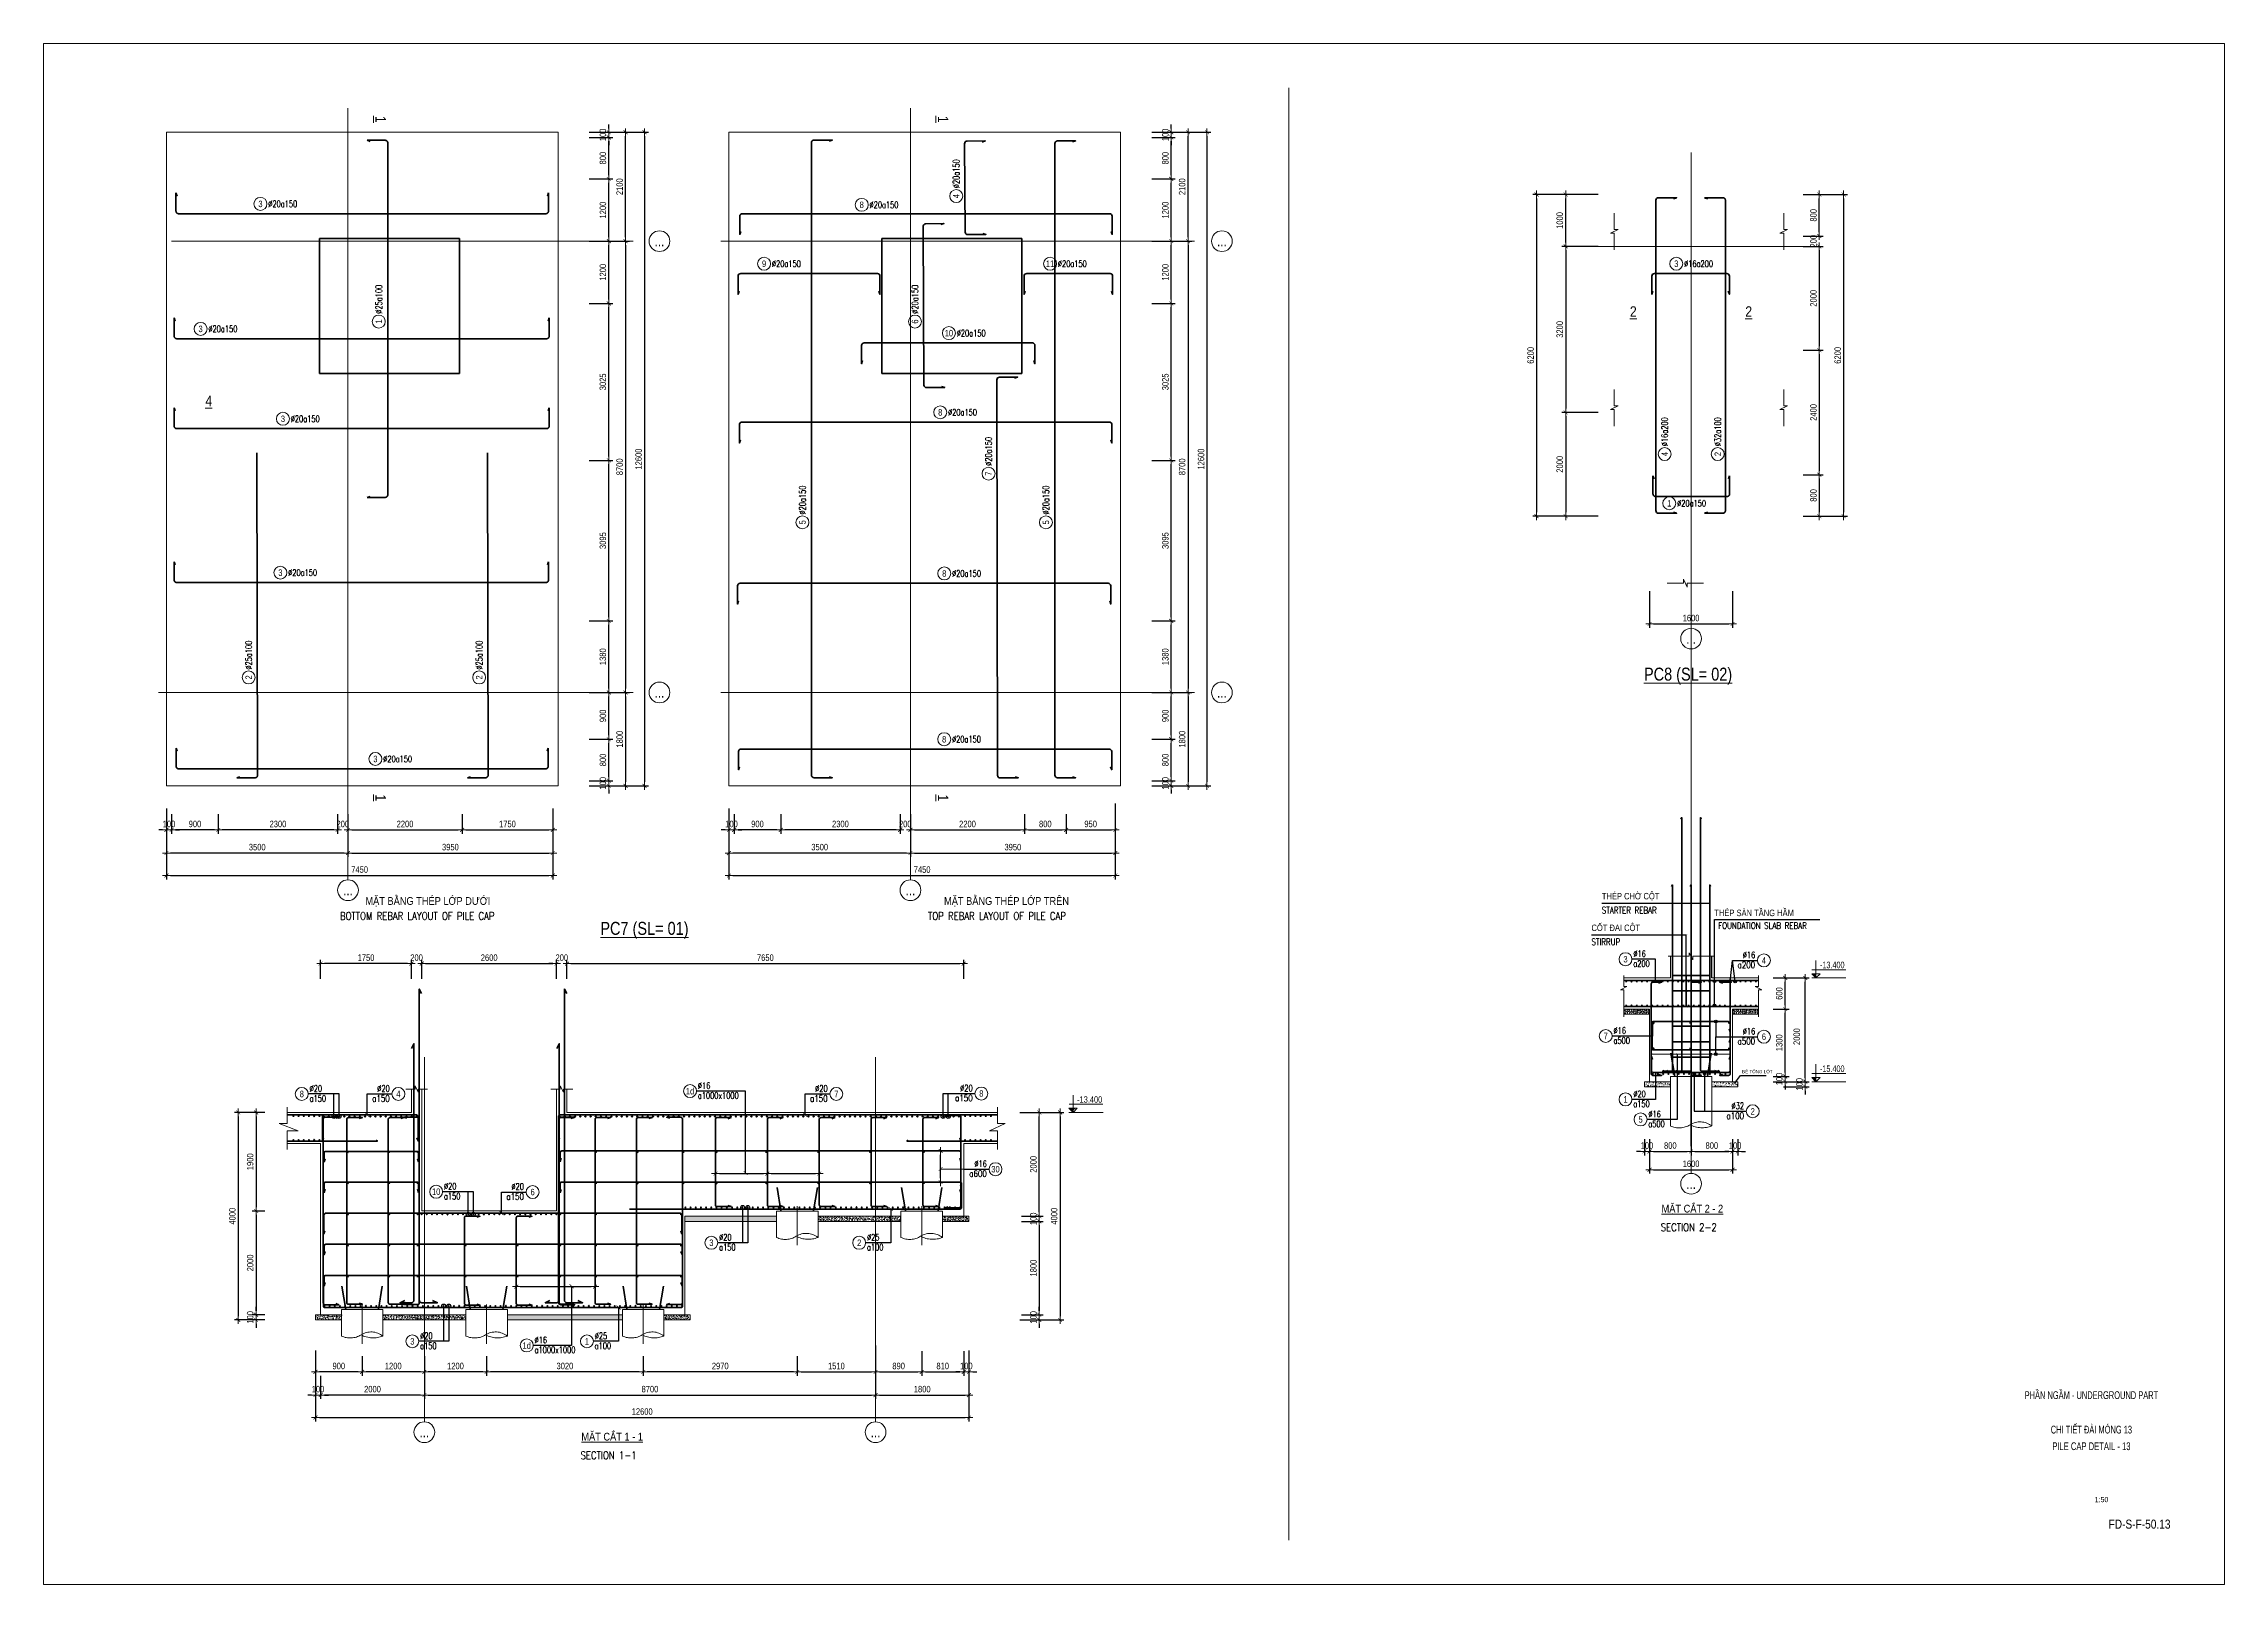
# Paper-space layout 'FD-S-F-50.13' of a CAD drawing. Header units: millimetres. Extents: x 0 to 841, y 0 to 594.
# The model-space entities are those that its viewports show. They can reach past a viewport. Long polylines and large blocks are cut down to what shows.
import ezdxf
from ezdxf.enums import TextEntityAlignment as Align

# ---------------------------------------------------------------- set-up
doc = ezdxf.new("R2010")
doc.units = ezdxf.units.MM
doc.header["$MEASUREMENT"] = 0
for name, pattern in [('CENTER2', [28.575, 19.05, -3.175, 3.175, -3.175]), ('DASHED2', [0.375, 0.25, -0.125]), ('HIDDEN', [0.375, 0.25, -0.125]), ('HIDDEN2', [4.7625, 3.175, -1.5875])]:
    doc.linetypes.add(name, pattern=pattern)
doc.layers.get('Defpoints').update_dxf_attribs({"color": 252})
for name, color, linetype, lineweight in [('$0$NDC_S_THIN LINE', 7, 'Continuous', 20), ('KC-COT', 3, 'Continuous', 25), ('KC-TRUC', 5, 'CENTER2', 18), ('NDC_S_AXIS', 5, 'CENTER2', 15), ('NDC_S_BREAK-LINE', 1, 'Continuous', 15), ('NDC_S_CONTINUOUS', 3, 'Continuous', 20), ('NDC_S_DIM', 1, 'Continuous', 9), ('NDC_S_ENG TITLE', 3, 'Continuous', 20), ('NDC_S_HATCH MATERIAL', 8, 'Continuous', 13), ('NDC_S_HIDDEN', 8, 'HIDDEN2', 13), ('NDC_S_LEADER', 1, 'Continuous', 9), ('NDC_S_REBAR', 4, 'Continuous', 35), ('NDC_S_VN TEXT', 7, 'Continuous', 9), ('NDC_S_VN TITLE', 6, 'Continuous', 9)]:
    doc.layers.add(name, color=color, linetype=linetype, lineweight=lineweight)
doc.styles.add('ARIAL', font='arial.ttf', dxfattribs={"width": 0.8})
doc.styles.add('NDC_ARIAL', font='arial.ttf', dxfattribs={"width": 0.8})
doc.styles.add('NDC_DIM', font='', dxfattribs={"width": 0.75})
doc.styles.add('NDC_ROMANS', font='romans.shx', dxfattribs={"width": 0.8})
doc.styles.get('NDC_DIM').set_extended_font_data('Dotum')
doc.dimstyles.new('NDC_1-25', dxfattribs={"dimscale": 25, "dimtxt": 2.5, "dimasz": 1, "dimexe": 1.5, "dimexo": 0, "dimgap": 0.8, "dimtad": 1, "dimdec": 0, "dimdsep": 46, "dimtxsty": 'NDC_ARIAL', "dimblk": 'DIMMARK', "dimcen": 49999.938995, "dimdle": 1.5, "dimclrd": 1, "dimclre": 1, "dimclrt": 3, "dimadec": 0, "dimazin": 0, "dimtfac": 1, "dimtdec": 0, "dimtix": 1, "dimtmove": 2, "dimatfit": 3, "dimfxl": 1, "dimarcsym": 0})
doc.dimstyles.new('NDC_1-50', dxfattribs={"dimscale": 50, "dimtxt": 2.5, "dimasz": 1, "dimexe": 1.5, "dimexo": 0, "dimgap": 0.8, "dimtad": 1, "dimdec": 0, "dimdsep": 46, "dimtxsty": 'NDC_ARIAL', "dimblk": 'DIMMARK', "dimcen": 49999.938995, "dimdle": 1.5, "dimclrd": 1, "dimclre": 1, "dimclrt": 3, "dimadec": 0, "dimazin": 0, "dimtfac": 1, "dimtdec": 0, "dimtix": 1, "dimtmove": 2, "dimatfit": 3, "dimfxl": 1, "dimarcsym": 0})
doc.dimstyles.new('NDC_dim_50', dxfattribs={"dimscale": 50, "dimtxt": 2.5, "dimasz": 1.5, "dimexe": 1.5, "dimexo": 0, "dimgap": 1, "dimtad": 1, "dimdec": 0, "dimzin": 0, "dimdsep": 46, "dimtxsty": 'ARIAL', "dimblk": 'DIMMARK', "dimcen": 0.09, "dimdle": 1.2, "dimclrd": 1, "dimclre": 1, "dimclrt": 3, "dimadec": 0, "dimazin": 0, "dimtfac": 1, "dimtdec": 0, "dimtix": 1, "dimtofl": 0, "dimtmove": 0, "dimatfit": 3, "dimfxl": 6, "dimtolj": 1, "dimtzin": 0, "dimarcsym": 0})

psp = doc.layouts.new('FD-S-F-50.13')

# ---------------------------------------------------------------- texts
at = {"color": 1, "linetype": 'Continuous', "style": 'NDC_ARIAL', "width": 0.85}
psp.add_text('1:50', height=2, dxfattribs=at).set_placement((793.62, 32.69), align=Align.MIDDLE_CENTER)
at = {"color": 1, "linetype": 'Continuous', "char_height": 3, "style": 'NDC_ARIAL'}
for s, insert, width, attachment_point in [('{\\W0.6;PHẦN NGẦM - UNDERGROUND PART}', (789.72, 72.93), 79.0015, 5), ('{\\W0.6;CHI TIẾT ĐÀI MÓNG 13}', (789.72, 61.17), 69.0096, 2), ('{\\W0.7;PILE CAP DETAIL - 13}', (789.72, 51.72), 65.5189, 8)]:
    psp.add_mtext(s, dxfattribs=dict(at, insert=insert, width=width, attachment_point=attachment_point))
at = {"color": 1, "linetype": 'Continuous', "insert": (820.23, 23.2), "char_height": 3.5, "attachment_point": 6, "style": 'NDC_ARIAL'}
psp.add_mtext('{\\W0.8;FD-S-F-50.13}', dxfattribs=at)

msp = doc.modelspace()

# ---------------------------------------------------------------- texts
at = {"layer": 'NDC_S_ENG TITLE', "style": 'NDC_ROMANS', "width": 0.8}
for s, p in [('BOTTOM REBAR LAYOUT OF PILE CAP', (52454.6, -1964.6)), ('TOP REBAR LAYOUT OF PILE CAP', (63791.7, -1964.6)), ('SECTION 2-2', (77920.5, -7965.9)), ('SECTION 1-1', (57091.8, -12361.3))]:
    msp.add_text(s, height=150, dxfattribs=at).set_placement(p, align=Align.MIDDLE_LEFT)
at = {"layer": 'NDC_S_VN TEXT', "style": 'NDC_ARIAL', "width": 0.85}
for s, p in [('MẶT BẰNG THÉP LỚP DƯỚI', (54147.1, -1676.2)), ('MẶT BẰNG THÉP LỚP TRÊN', (65305.5, -1676.2)), ('%%UMẶT CẮT 2 - 2', (78530, -7607.8)), ('%%UMẶT CẮT 1 - 1', (57701.4, -12003.2))]:
    msp.add_text(s, height=150, dxfattribs=at).set_placement(p, align=Align.MIDDLE_CENTER)
at = {"layer": 'NDC_S_VN TEXT', "insert": (76584.8, -2207.8), "char_height": 125, "attachment_point": 4, "rotation": 360, "style": 'NDC_ARIAL', "bg_fill": 3, "box_fill_scale": 1.2, "bg_fill_color": 256, "bg_fill_transparency": 0}
msp.add_mtext('CỐT ĐAI CỘT', dxfattribs=at)
at = {"layer": 'NDC_S_VN TITLE', "style": 'NDC_ARIAL', "width": 0.85}
for p in [(53237.2, 13390.7), (64081.8, 13390.7), (53237.2, 312.1), (64081.8, 312.1)]:
    msp.add_text('%%U1', height=200, rotation=270, dxfattribs=at).set_placement(p, align=Align.MIDDLE_CENTER)
for s, p in [('%%U2', (77391.2, 9686.7)), ('%%U2', (79615.9, 9686.7)), ('%%U4', (49922.2, 7961.3))]:
    msp.add_text(s, height=200, dxfattribs=at).set_placement(p, align=Align.MIDDLE_CENTER)

# ---------------------------------------------------------------- blocks, each defined once
blk = doc.blocks.new('DIMMARK')
at = {"layer": 'NDC_S_DIM', "color": 1}
blk.add_line((-1.5, 0), (1, 0), dxfattribs=at)
at = {"layer": 'NDC_S_DIM', "color": 2, "const_width": 0.15}
blk.add_lwpolyline([(-0.5, -0.5), (0.5, 0.5)], dxfattribs=at)
blk = doc.blocks.new('*D430')
at = {"layer": 'Defpoints', "color": 0, "transparency": 16777216}
for p in [(52407, 0), (52607, 0), (52607, -307)]:
    blk.add_point(p, dxfattribs=at)
at = {"layer": 'NDC_S_DIM', "color": 1, "lineweight": -2, "transparency": 16777216}
for p, q in [((52332, -307), (52257, -307)), ((52407, 0), (52407, -382)), ((52607, 0), (52607, -382)), ((52682, -307), (52757, -307))]:
    blk.add_line(p, q, dxfattribs=at)
at = {"layer": 'NDC_S_DIM', "color": 1, "lineweight": -2, "transparency": 16777216, "xscale": 75, "yscale": 75, "zscale": 75}
blk.add_blockref('DIMMARK', (52407, -307), dxfattribs=at)
at = {"layer": 'NDC_S_DIM', "color": 1, "lineweight": -2, "transparency": 16777216, "xscale": 75, "yscale": 75, "zscale": 75, "rotation": 180}
blk.add_blockref('DIMMARK', (52607, -307), dxfattribs=at)
at = {"layer": 'NDC_S_DIM', "color": 3, "transparency": 16777216, "insert": (52507, -193), "char_height": 125, "attachment_point": 5, "style": 'ARIAL'}
blk.add_mtext('\\A1;200', dxfattribs=at)
blk = doc.blocks.new('*D431')
at = {"layer": 'Defpoints', "color": 0, "transparency": 16777216}
for p in [(52607, 0), (54807, -1), (54807, -307)]:
    blk.add_point(p, dxfattribs=at)
at = {"layer": 'NDC_S_DIM', "color": 1, "lineweight": -2, "transparency": 16777216}
for p, q in [((52607, 0), (52607, -382)), ((52682, -307), (54732, -307)), ((54807, -1), (54807, -382))]:
    blk.add_line(p, q, dxfattribs=at)
at = {"layer": 'NDC_S_DIM', "color": 1, "lineweight": -2, "transparency": 16777216, "xscale": 75, "yscale": 75, "zscale": 75, "rotation": 180}
blk.add_blockref('DIMMARK', (52607, -307), dxfattribs=at)
at = {"layer": 'NDC_S_DIM', "color": 1, "lineweight": -2, "transparency": 16777216, "xscale": 75, "yscale": 75, "zscale": 75}
blk.add_blockref('DIMMARK', (54807, -307), dxfattribs=at)
at = {"layer": 'NDC_S_DIM', "color": 3, "transparency": 16777216, "insert": (53707, -193), "char_height": 125, "attachment_point": 5, "style": 'ARIAL'}
blk.add_mtext('\\A1;2200', dxfattribs=at)
blk = doc.blocks.new('*D432')
at = {"layer": 'Defpoints', "color": 0, "transparency": 16777216}
for p in [(50107, 0), (50107, -307), (52407, 0)]:
    blk.add_point(p, dxfattribs=at)
at = {"layer": 'NDC_S_DIM', "color": 1, "lineweight": -2, "transparency": 16777216}
for p, q in [((50107, 0), (50107, -382)), ((52332, -307), (50182, -307)), ((52407, 0), (52407, -382))]:
    blk.add_line(p, q, dxfattribs=at)
at = {"layer": 'NDC_S_DIM', "color": 1, "lineweight": -2, "transparency": 16777216, "xscale": 75, "yscale": 75, "zscale": 75, "rotation": 180}
blk.add_blockref('DIMMARK', (50107, -307), dxfattribs=at)
at = {"layer": 'NDC_S_DIM', "color": 1, "lineweight": -2, "transparency": 16777216, "xscale": 75, "yscale": 75, "zscale": 75}
blk.add_blockref('DIMMARK', (52407, -307), dxfattribs=at)
at = {"layer": 'NDC_S_DIM', "color": 3, "transparency": 16777216, "insert": (51257, -193), "char_height": 125, "attachment_point": 5, "style": 'ARIAL'}
blk.add_mtext('\\A1;2300', dxfattribs=at)
blk = doc.blocks.new('*D433')
at = {"layer": 'Defpoints', "color": 0, "transparency": 16777216}
for p in [(49107, 0), (49107, -307), (49207, 0)]:
    blk.add_point(p, dxfattribs=at)
at = {"layer": 'NDC_S_DIM', "color": 1, "lineweight": -2, "transparency": 16777216}
for p, q in [((49032, -307), (48957, -307)), ((49107, 0), (49107, -382)), ((49207, 0), (49207, -382)), ((49282, -307), (49357, -307))]:
    blk.add_line(p, q, dxfattribs=at)
at = {"layer": 'NDC_S_DIM', "color": 1, "lineweight": -2, "transparency": 16777216, "xscale": 75, "yscale": 75, "zscale": 75}
blk.add_blockref('DIMMARK', (49107, -307), dxfattribs=at)
at = {"layer": 'NDC_S_DIM', "color": 1, "lineweight": -2, "transparency": 16777216, "xscale": 75, "yscale": 75, "zscale": 75, "rotation": 180}
blk.add_blockref('DIMMARK', (49207, -307), dxfattribs=at)
at = {"layer": 'NDC_S_DIM', "color": 3, "transparency": 16777216, "insert": (49157, -193), "char_height": 125, "attachment_point": 5, "style": 'ARIAL'}
blk.add_mtext('\\A1;100', dxfattribs=at)
blk = doc.blocks.new('*D434')
at = {"layer": 'Defpoints', "color": 0, "transparency": 16777216}
for p in [(52607, -382), (56557, -382), (56557, -753)]:
    blk.add_point(p, dxfattribs=at)
at = {"layer": 'NDC_S_DIM', "color": 1, "lineweight": -2, "transparency": 16777216}
for p, q in [((52607, -382), (52607, -828)), ((56557, -382), (56557, -828)), ((52682, -753), (56482, -753))]:
    blk.add_line(p, q, dxfattribs=at)
at = {"layer": 'NDC_S_DIM', "color": 1, "lineweight": -2, "transparency": 16777216, "xscale": 75, "yscale": 75, "zscale": 75, "rotation": 180}
blk.add_blockref('DIMMARK', (52607, -753), dxfattribs=at)
at = {"layer": 'NDC_S_DIM', "color": 1, "lineweight": -2, "transparency": 16777216, "xscale": 75, "yscale": 75, "zscale": 75}
blk.add_blockref('DIMMARK', (56557, -753), dxfattribs=at)
at = {"layer": 'NDC_S_DIM', "color": 3, "transparency": 16777216, "insert": (54582, -639), "char_height": 125, "attachment_point": 5, "style": 'ARIAL'}
blk.add_mtext('\\A1;3950', dxfattribs=at)
blk = doc.blocks.new('*D435')
at = {"layer": 'Defpoints', "color": 0, "transparency": 16777216}
for p in [(49107, -382), (52607, -382), (49107, -753)]:
    blk.add_point(p, dxfattribs=at)
at = {"layer": 'NDC_S_DIM', "color": 1, "lineweight": -2, "transparency": 16777216}
for p, q in [((49107, -382), (49107, -828)), ((52607, -382), (52607, -828)), ((52532, -753), (49182, -753))]:
    blk.add_line(p, q, dxfattribs=at)
at = {"layer": 'NDC_S_DIM', "color": 1, "lineweight": -2, "transparency": 16777216, "xscale": 75, "yscale": 75, "zscale": 75, "rotation": 180}
blk.add_blockref('DIMMARK', (49107, -753), dxfattribs=at)
at = {"layer": 'NDC_S_DIM', "color": 1, "lineweight": -2, "transparency": 16777216, "xscale": 75, "yscale": 75, "zscale": 75}
blk.add_blockref('DIMMARK', (52607, -753), dxfattribs=at)
at = {"layer": 'NDC_S_DIM', "color": 3, "transparency": 16777216, "insert": (50857, -639), "char_height": 125, "attachment_point": 5, "style": 'ARIAL'}
blk.add_mtext('\\A1;3500', dxfattribs=at)
blk = doc.blocks.new('*D436')
at = {"layer": 'Defpoints', "color": 0, "transparency": 16777216}
for p in [(49107, 105), (56557, 105), (56557, -1186)]:
    blk.add_point(p, dxfattribs=at)
at = {"layer": 'NDC_S_DIM', "color": 1, "lineweight": -2, "transparency": 16777216}
for p, q in [((49107, 105), (49107, -1261)), ((56557, 105), (56557, -1261)), ((49182, -1186), (56482, -1186))]:
    blk.add_line(p, q, dxfattribs=at)
at = {"layer": 'NDC_S_DIM', "color": 1, "lineweight": -2, "transparency": 16777216, "xscale": 75, "yscale": 75, "zscale": 75, "rotation": 180}
blk.add_blockref('DIMMARK', (49107, -1186), dxfattribs=at)
at = {"layer": 'NDC_S_DIM', "color": 1, "lineweight": -2, "transparency": 16777216, "xscale": 75, "yscale": 75, "zscale": 75}
blk.add_blockref('DIMMARK', (56557, -1186), dxfattribs=at)
at = {"layer": 'NDC_S_DIM', "color": 3, "transparency": 16777216, "insert": (52832, -1072), "char_height": 125, "attachment_point": 5, "style": 'ARIAL'}
blk.add_mtext('\\A1;7450', dxfattribs=at)
blk = doc.blocks.new('*D437')
at = {"layer": 'Defpoints', "color": 0, "transparency": 16777216}
for p in [(57260, 642), (57260, 542), (57636, 642)]:
    blk.add_point(p, dxfattribs=at)
at = {"layer": 'NDC_S_DIM', "color": 1, "lineweight": -2, "transparency": 16777216}
for p, q in [((57260, 642), (57711, 642)), ((57260, 542), (57711, 542)), ((57636, 717), (57636, 792)), ((57636, 467), (57636, 392))]:
    blk.add_line(p, q, dxfattribs=at)
at = {"layer": 'NDC_S_DIM', "color": 1, "lineweight": -2, "transparency": 16777216, "xscale": 75, "yscale": 75, "zscale": 75}
for p, rotation in [((57636, 642), 270), ((57636, 542), 90)]:
    blk.add_blockref('DIMMARK', p, dxfattribs=dict(at, rotation=rotation))
at = {"layer": 'NDC_S_DIM', "color": 3, "transparency": 16777216, "insert": (57523, 592), "char_height": 125, "attachment_point": 5, "rotation": 90, "style": 'ARIAL'}
blk.add_mtext('\\A1;100', dxfattribs=at)
blk = doc.blocks.new('*D438')
at = {"layer": 'Defpoints', "color": 0, "transparency": 16777216}
for p in [(57260, 1442), (57636, 1442), (57260, 642)]:
    blk.add_point(p, dxfattribs=at)
at = {"layer": 'NDC_S_DIM', "color": 1, "lineweight": -2, "transparency": 16777216}
for p, q in [((57260, 1442), (57711, 1442)), ((57636, 717), (57636, 1367)), ((57260, 642), (57711, 642))]:
    blk.add_line(p, q, dxfattribs=at)
at = {"layer": 'NDC_S_DIM', "color": 1, "lineweight": -2, "transparency": 16777216, "xscale": 75, "yscale": 75, "zscale": 75}
for p, rotation in [((57636, 1442), 90), ((57636, 642), 270)]:
    blk.add_blockref('DIMMARK', p, dxfattribs=dict(at, rotation=rotation))
at = {"layer": 'NDC_S_DIM', "color": 3, "transparency": 16777216, "insert": (57523, 1042), "char_height": 125, "attachment_point": 5, "rotation": 90, "style": 'ARIAL'}
blk.add_mtext('\\A1;800', dxfattribs=at)
blk = doc.blocks.new('*D439')
at = {"layer": 'Defpoints', "color": 0, "transparency": 16777216}
for p in [(57260, 2342), (57636, 2342), (57260, 1442)]:
    blk.add_point(p, dxfattribs=at)
at = {"layer": 'NDC_S_DIM', "color": 1, "lineweight": -2, "transparency": 16777216}
for p, q in [((57260, 2342), (57711, 2342)), ((57636, 1517), (57636, 2267)), ((57260, 1442), (57711, 1442))]:
    blk.add_line(p, q, dxfattribs=at)
at = {"layer": 'NDC_S_DIM', "color": 1, "lineweight": -2, "transparency": 16777216, "xscale": 75, "yscale": 75, "zscale": 75}
for p, rotation in [((57636, 2342), 90), ((57636, 1442), 270)]:
    blk.add_blockref('DIMMARK', p, dxfattribs=dict(at, rotation=rotation))
at = {"layer": 'NDC_S_DIM', "color": 3, "transparency": 16777216, "insert": (57523, 1892), "char_height": 125, "attachment_point": 5, "rotation": 90, "style": 'ARIAL'}
blk.add_mtext('\\A1;900', dxfattribs=at)
blk = doc.blocks.new('*D440')
at = {"layer": 'Defpoints', "color": 0, "transparency": 16777216}
for p in [(57260, 3722), (57636, 3722), (57260, 2342)]:
    blk.add_point(p, dxfattribs=at)
at = {"layer": 'NDC_S_DIM', "color": 1, "lineweight": -2, "transparency": 16777216}
for p, q in [((57260, 3722), (57711, 3722)), ((57636, 2417), (57636, 3647)), ((57260, 2342), (57711, 2342))]:
    blk.add_line(p, q, dxfattribs=at)
at = {"layer": 'NDC_S_DIM', "color": 1, "lineweight": -2, "transparency": 16777216, "xscale": 75, "yscale": 75, "zscale": 75}
for p, rotation in [((57636, 3722), 90), ((57636, 2342), 270)]:
    blk.add_blockref('DIMMARK', p, dxfattribs=dict(at, rotation=rotation))
at = {"layer": 'NDC_S_DIM', "color": 3, "transparency": 16777216, "insert": (57522, 3032), "char_height": 125, "attachment_point": 5, "rotation": 90, "style": 'ARIAL'}
blk.add_mtext('\\A1;1380', dxfattribs=at)
blk = doc.blocks.new('*D441')
at = {"layer": 'Defpoints', "color": 0, "transparency": 16777216}
for p in [(57260, 6817), (57636, 6817), (57260, 3722)]:
    blk.add_point(p, dxfattribs=at)
at = {"layer": 'NDC_S_DIM', "color": 1, "lineweight": -2, "transparency": 16777216}
for p, q in [((57260, 6817), (57711, 6817)), ((57636, 3797), (57636, 6742)), ((57260, 3722), (57711, 3722))]:
    blk.add_line(p, q, dxfattribs=at)
at = {"layer": 'NDC_S_DIM', "color": 1, "lineweight": -2, "transparency": 16777216, "xscale": 75, "yscale": 75, "zscale": 75}
for p, rotation in [((57636, 6817), 90), ((57636, 3722), 270)]:
    blk.add_blockref('DIMMARK', p, dxfattribs=dict(at, rotation=rotation))
at = {"layer": 'NDC_S_DIM', "color": 3, "transparency": 16777216, "insert": (57522, 5270), "char_height": 125, "attachment_point": 5, "rotation": 90, "style": 'ARIAL'}
blk.add_mtext('\\A1;3095', dxfattribs=at)
blk = doc.blocks.new('*D442')
at = {"layer": 'Defpoints', "color": 0, "transparency": 16777216}
for p in [(57260, 9842), (57636, 9842), (57260, 6817)]:
    blk.add_point(p, dxfattribs=at)
at = {"layer": 'NDC_S_DIM', "color": 1, "lineweight": -2, "transparency": 16777216}
for p, q in [((57260, 9842), (57711, 9842)), ((57636, 6892), (57636, 9767)), ((57260, 6817), (57711, 6817))]:
    blk.add_line(p, q, dxfattribs=at)
at = {"layer": 'NDC_S_DIM', "color": 1, "lineweight": -2, "transparency": 16777216, "xscale": 75, "yscale": 75, "zscale": 75}
for p, rotation in [((57636, 9842), 90), ((57636, 6817), 270)]:
    blk.add_blockref('DIMMARK', p, dxfattribs=dict(at, rotation=rotation))
at = {"layer": 'NDC_S_DIM', "color": 3, "transparency": 16777216, "insert": (57522, 8330), "char_height": 125, "attachment_point": 5, "rotation": 90, "style": 'ARIAL'}
blk.add_mtext('\\A1;3025', dxfattribs=at)
blk = doc.blocks.new('*D443')
at = {"layer": 'Defpoints', "color": 0, "transparency": 16777216}
for p in [(57260, 11042), (57636, 11042), (57260, 9842)]:
    blk.add_point(p, dxfattribs=at)
at = {"layer": 'NDC_S_DIM', "color": 1, "lineweight": -2, "transparency": 16777216}
for p, q in [((57260, 11042), (57711, 11042)), ((57636, 9917), (57636, 10967)), ((57260, 9842), (57711, 9842))]:
    blk.add_line(p, q, dxfattribs=at)
at = {"layer": 'NDC_S_DIM', "color": 1, "lineweight": -2, "transparency": 16777216, "xscale": 75, "yscale": 75, "zscale": 75}
for p, rotation in [((57636, 11042), 90), ((57636, 9842), 270)]:
    blk.add_blockref('DIMMARK', p, dxfattribs=dict(at, rotation=rotation))
at = {"layer": 'NDC_S_DIM', "color": 3, "transparency": 16777216, "insert": (57523, 10442), "char_height": 125, "attachment_point": 5, "rotation": 90, "style": 'ARIAL'}
blk.add_mtext('\\A1;1200', dxfattribs=at)
blk = doc.blocks.new('*D444')
at = {"layer": 'Defpoints', "color": 0, "transparency": 16777216}
for p in [(57260, 12242), (57636, 12242), (57260, 11042)]:
    blk.add_point(p, dxfattribs=at)
at = {"layer": 'NDC_S_DIM', "color": 1, "lineweight": -2, "transparency": 16777216}
for p, q in [((57260, 12242), (57711, 12242)), ((57636, 11117), (57636, 12167)), ((57260, 11042), (57711, 11042))]:
    blk.add_line(p, q, dxfattribs=at)
at = {"layer": 'NDC_S_DIM', "color": 1, "lineweight": -2, "transparency": 16777216, "xscale": 75, "yscale": 75, "zscale": 75}
for p, rotation in [((57636, 12242), 90), ((57636, 11042), 270)]:
    blk.add_blockref('DIMMARK', p, dxfattribs=dict(at, rotation=rotation))
at = {"layer": 'NDC_S_DIM', "color": 3, "transparency": 16777216, "insert": (57523, 11642), "char_height": 125, "attachment_point": 5, "rotation": 90, "style": 'ARIAL'}
blk.add_mtext('\\A1;1200', dxfattribs=at)
blk = doc.blocks.new('*D445')
at = {"layer": 'Defpoints', "color": 0, "transparency": 16777216}
for p in [(57260, 13042), (57636, 13042), (57260, 12242)]:
    blk.add_point(p, dxfattribs=at)
at = {"layer": 'NDC_S_DIM', "color": 1, "lineweight": -2, "transparency": 16777216}
for p, q in [((57260, 13042), (57711, 13042)), ((57636, 12317), (57636, 12967)), ((57260, 12242), (57711, 12242))]:
    blk.add_line(p, q, dxfattribs=at)
at = {"layer": 'NDC_S_DIM', "color": 1, "lineweight": -2, "transparency": 16777216, "xscale": 75, "yscale": 75, "zscale": 75}
for p, rotation in [((57636, 13042), 90), ((57636, 12242), 270)]:
    blk.add_blockref('DIMMARK', p, dxfattribs=dict(at, rotation=rotation))
at = {"layer": 'NDC_S_DIM', "color": 3, "transparency": 16777216, "insert": (57523, 12642), "char_height": 125, "attachment_point": 5, "rotation": 90, "style": 'ARIAL'}
blk.add_mtext('\\A1;800', dxfattribs=at)
blk = doc.blocks.new('*D446')
at = {"layer": 'Defpoints', "color": 0, "transparency": 16777216}
for p in [(57260, 13142), (57260, 13042), (57636, 13142)]:
    blk.add_point(p, dxfattribs=at)
at = {"layer": 'NDC_S_DIM', "color": 1, "lineweight": -2, "transparency": 16777216}
for p, q in [((57260, 13142), (57711, 13142)), ((57260, 13042), (57711, 13042)), ((57636, 13217), (57636, 13292)), ((57636, 12967), (57636, 12892))]:
    blk.add_line(p, q, dxfattribs=at)
at = {"layer": 'NDC_S_DIM', "color": 1, "lineweight": -2, "transparency": 16777216, "xscale": 75, "yscale": 75, "zscale": 75}
for p, rotation in [((57636, 13142), 270), ((57636, 13042), 90)]:
    blk.add_blockref('DIMMARK', p, dxfattribs=dict(at, rotation=rotation))
at = {"layer": 'NDC_S_DIM', "color": 3, "transparency": 16777216, "insert": (57523, 13092), "char_height": 125, "attachment_point": 5, "rotation": 90, "style": 'ARIAL'}
blk.add_mtext('\\A1;100', dxfattribs=at)
blk = doc.blocks.new('*D447')
at = {"layer": 'Defpoints', "color": 0, "transparency": 16777216}
for p in [(57636, 11042), (57636, 2342), (57960, 2342)]:
    blk.add_point(p, dxfattribs=at)
at = {"layer": 'NDC_S_DIM', "color": 1, "lineweight": -2, "transparency": 16777216}
for p, q in [((57636, 11042), (58035, 11042)), ((57960, 10967), (57960, 2417)), ((57636, 2342), (58035, 2342))]:
    blk.add_line(p, q, dxfattribs=at)
at = {"layer": 'NDC_S_DIM', "color": 1, "lineweight": -2, "transparency": 16777216, "xscale": 75, "yscale": 75, "zscale": 75}
for p, rotation in [((57960, 11042), 90), ((57960, 2342), 270)]:
    blk.add_blockref('DIMMARK', p, dxfattribs=dict(at, rotation=rotation))
at = {"layer": 'NDC_S_DIM', "color": 3, "transparency": 16777216, "insert": (57846, 6692), "char_height": 125, "attachment_point": 5, "rotation": 90, "style": 'ARIAL'}
blk.add_mtext('\\A1;8700', dxfattribs=at)
blk = doc.blocks.new('*D448')
at = {"layer": 'Defpoints', "color": 0, "transparency": 16777216}
for p in [(57636, 2342), (57260, 542), (57960, 542)]:
    blk.add_point(p, dxfattribs=at)
at = {"layer": 'NDC_S_DIM', "color": 1, "lineweight": -2, "transparency": 16777216}
for p, q in [((57636, 2342), (58035, 2342)), ((57960, 2267), (57960, 617)), ((57260, 542), (58035, 542))]:
    blk.add_line(p, q, dxfattribs=at)
at = {"layer": 'NDC_S_DIM', "color": 1, "lineweight": -2, "transparency": 16777216, "xscale": 75, "yscale": 75, "zscale": 75}
for p, rotation in [((57960, 2342), 90), ((57960, 542), 270)]:
    blk.add_blockref('DIMMARK', p, dxfattribs=dict(at, rotation=rotation))
at = {"layer": 'NDC_S_DIM', "color": 3, "transparency": 16777216, "insert": (57846, 1442), "char_height": 125, "attachment_point": 5, "rotation": 90, "style": 'ARIAL'}
blk.add_mtext('\\A1;1800', dxfattribs=at)
blk = doc.blocks.new('*D449')
at = {"layer": 'Defpoints', "color": 0, "transparency": 16777216}
for p in [(57260, 13142), (57960, 13142), (57636, 11042)]:
    blk.add_point(p, dxfattribs=at)
at = {"layer": 'NDC_S_DIM', "color": 1, "lineweight": -2, "transparency": 16777216}
for p, q in [((57260, 13142), (58035, 13142)), ((57960, 11117), (57960, 13067)), ((57636, 11042), (58035, 11042))]:
    blk.add_line(p, q, dxfattribs=at)
at = {"layer": 'NDC_S_DIM', "color": 1, "lineweight": -2, "transparency": 16777216, "xscale": 75, "yscale": 75, "zscale": 75}
for p, rotation in [((57960, 13142), 90), ((57960, 11042), 270)]:
    blk.add_blockref('DIMMARK', p, dxfattribs=dict(at, rotation=rotation))
at = {"layer": 'NDC_S_DIM', "color": 3, "transparency": 16777216, "insert": (57846, 12092), "char_height": 125, "attachment_point": 5, "rotation": 90, "style": 'ARIAL'}
blk.add_mtext('\\A1;2100', dxfattribs=at)
blk = doc.blocks.new('*D450')
at = {"layer": 'Defpoints', "color": 0, "transparency": 16777216}
for p in [(57260, 13142), (57260, 542), (58325, 542)]:
    blk.add_point(p, dxfattribs=at)
at = {"layer": 'NDC_S_DIM', "color": 1, "lineweight": -2, "transparency": 16777216}
for p, q in [((57260, 13142), (58400, 13142)), ((58325, 13067), (58325, 617)), ((57260, 542), (58400, 542))]:
    blk.add_line(p, q, dxfattribs=at)
at = {"layer": 'NDC_S_DIM', "color": 1, "lineweight": -2, "transparency": 16777216, "xscale": 75, "yscale": 75, "zscale": 75}
for p, rotation in [((58325, 13142), 90), ((58325, 542), 270)]:
    blk.add_blockref('DIMMARK', p, dxfattribs=dict(at, rotation=rotation))
at = {"layer": 'NDC_S_DIM', "color": 3, "transparency": 16777216, "insert": (58211, 6842), "char_height": 125, "attachment_point": 5, "rotation": 90, "style": 'ARIAL'}
blk.add_mtext('\\A1;12600', dxfattribs=at)
blk = doc.blocks.new('*U8')
at = {"layer": 'NDC_S_DIM'}
blk.add_circle((0, 0), 5, dxfattribs=at)
at = {"color": 7, "style": 'ARIAL', "width": 0.8}
blk.add_attdef('GRID', text='', height=5, dxfattribs=at).set_placement((0, 0), align=Align.MIDDLE)
blk = doc.blocks.new('*D451')
at = {"layer": 'Defpoints', "color": 0, "transparency": 16777216}
for p in [(54807, -1), (56557, -1), (56557, -307)]:
    blk.add_point(p, dxfattribs=at)
at = {"layer": 'NDC_S_DIM', "color": 1, "lineweight": -2, "transparency": 16777216}
for p, q in [((54807, -1), (54807, -382)), ((54882, -307), (56482, -307)), ((56557, -1), (56557, -382))]:
    blk.add_line(p, q, dxfattribs=at)
at = {"layer": 'NDC_S_DIM', "color": 1, "lineweight": -2, "transparency": 16777216, "xscale": 75, "yscale": 75, "zscale": 75, "rotation": 180}
blk.add_blockref('DIMMARK', (54807, -307), dxfattribs=at)
at = {"layer": 'NDC_S_DIM', "color": 1, "lineweight": -2, "transparency": 16777216, "xscale": 75, "yscale": 75, "zscale": 75}
blk.add_blockref('DIMMARK', (56557, -307), dxfattribs=at)
at = {"layer": 'NDC_S_DIM', "color": 3, "transparency": 16777216, "insert": (55682, -193), "char_height": 125, "attachment_point": 5, "style": 'ARIAL'}
blk.add_mtext('\\A1;1750', dxfattribs=at)
blk = doc.blocks.new('*D452')
at = {"layer": 'Defpoints', "color": 0, "transparency": 16777216}
for p in [(49207, 0), (49207, -307), (50107, 0)]:
    blk.add_point(p, dxfattribs=at)
at = {"layer": 'NDC_S_DIM', "color": 1, "lineweight": -2, "transparency": 16777216}
for p, q in [((49207, 0), (49207, -382)), ((50032, -307), (49282, -307)), ((50107, 0), (50107, -382))]:
    blk.add_line(p, q, dxfattribs=at)
at = {"layer": 'NDC_S_DIM', "color": 1, "lineweight": -2, "transparency": 16777216, "xscale": 75, "yscale": 75, "zscale": 75, "rotation": 180}
blk.add_blockref('DIMMARK', (49207, -307), dxfattribs=at)
at = {"layer": 'NDC_S_DIM', "color": 1, "lineweight": -2, "transparency": 16777216, "xscale": 75, "yscale": 75, "zscale": 75}
blk.add_blockref('DIMMARK', (50107, -307), dxfattribs=at)
at = {"layer": 'NDC_S_DIM', "color": 3, "transparency": 16777216, "insert": (49657, -193), "char_height": 125, "attachment_point": 5, "style": 'ARIAL'}
blk.add_mtext('\\A1;900', dxfattribs=at)
blk = doc.blocks.new('*U631')
blk.add_circle((-2.5, 0), 2.5)
at = {"layer": 'NDC_S_VN TEXT', "color": 7, "style": 'ARIAL', "width": 0.8}
blk.add_attdef('SH2', text='', height=2.5, dxfattribs=at).set_placement((-2.5, 0), align=Align.MIDDLE)
at = {"layer": 'NDC_S_VN TEXT', "color": 3, "style": 'NDC_ROMANS', "width": 0.75}
blk.add_attdef('DKKC1', (0.5, -1.25), '', height=2.5, dxfattribs=at)
blk = doc.blocks.new('kata_block_TD')
at = {"color": 6, "linetype": 'ByBlock', "lineweight": -2, "style": 'ARIAL', "width": 0.8}
blk.add_attdef('SECTDET2', text='', height=5, dxfattribs=at).set_placement((0, 7.97), align=Align.CENTER)
at = {"color": 0, "linetype": 'ByBlock', "lineweight": -2, "style": 'ARIAL', "width": 0.8}
blk.add_attdef('SECTDET1', text='', height=5, dxfattribs=at).set_placement((0, 1.47), align=Align.CENTER)
at = {"color": 3, "lineweight": 25, "style": 'ARIAL', "width": 0.8}
blk.add_attdef('SSCALE', text='', height=2.5, dxfattribs=at).set_placement((0, -4), align=Align.CENTER)
blk = doc.blocks.new('*D457')
at = {"layer": 'Defpoints', "color": 0, "transparency": 16777216}
for p in [(63253, 0), (63453, 0), (63453, -307)]:
    blk.add_point(p, dxfattribs=at)
at = {"layer": 'NDC_S_DIM', "color": 1, "lineweight": -2, "transparency": 16777216}
for p, q in [((63178, -307), (63103, -307)), ((63253, 0), (63253, -382)), ((63453, 0), (63453, -382)), ((63528, -307), (63603, -307))]:
    blk.add_line(p, q, dxfattribs=at)
at = {"layer": 'NDC_S_DIM', "color": 1, "lineweight": -2, "transparency": 16777216, "xscale": 75, "yscale": 75, "zscale": 75}
blk.add_blockref('DIMMARK', (63253, -307), dxfattribs=at)
at = {"layer": 'NDC_S_DIM', "color": 1, "lineweight": -2, "transparency": 16777216, "xscale": 75, "yscale": 75, "zscale": 75, "rotation": 180}
blk.add_blockref('DIMMARK', (63453, -307), dxfattribs=at)
at = {"layer": 'NDC_S_DIM', "color": 3, "transparency": 16777216, "insert": (63353, -193), "char_height": 125, "attachment_point": 5, "style": 'ARIAL'}
blk.add_mtext('\\A1;200', dxfattribs=at)
blk = doc.blocks.new('*D458')
at = {"layer": 'Defpoints', "color": 0, "transparency": 16777216}
for p in [(63453, 0), (65653, -1), (65653, -307)]:
    blk.add_point(p, dxfattribs=at)
at = {"layer": 'NDC_S_DIM', "color": 1, "lineweight": -2, "transparency": 16777216}
for p, q in [((63453, 0), (63453, -382)), ((63528, -307), (65578, -307)), ((65653, -1), (65653, -382))]:
    blk.add_line(p, q, dxfattribs=at)
at = {"layer": 'NDC_S_DIM', "color": 1, "lineweight": -2, "transparency": 16777216, "xscale": 75, "yscale": 75, "zscale": 75, "rotation": 180}
blk.add_blockref('DIMMARK', (63453, -307), dxfattribs=at)
at = {"layer": 'NDC_S_DIM', "color": 1, "lineweight": -2, "transparency": 16777216, "xscale": 75, "yscale": 75, "zscale": 75}
blk.add_blockref('DIMMARK', (65653, -307), dxfattribs=at)
at = {"layer": 'NDC_S_DIM', "color": 3, "transparency": 16777216, "insert": (64553, -193), "char_height": 125, "attachment_point": 5, "style": 'ARIAL'}
blk.add_mtext('\\A1;2200', dxfattribs=at)
blk = doc.blocks.new('*D459')
at = {"layer": 'Defpoints', "color": 0, "transparency": 16777216}
for p in [(67403, 200), (66453, -1), (67403, -307)]:
    blk.add_point(p, dxfattribs=at)
at = {"layer": 'NDC_S_DIM', "color": 1, "lineweight": -2, "transparency": 16777216}
for p, q in [((67403, 200), (67403, -382)), ((66453, -1), (66453, -382)), ((66528, -307), (67328, -307))]:
    blk.add_line(p, q, dxfattribs=at)
at = {"layer": 'NDC_S_DIM', "color": 1, "lineweight": -2, "transparency": 16777216, "xscale": 75, "yscale": 75, "zscale": 75, "rotation": 180}
blk.add_blockref('DIMMARK', (66453, -307), dxfattribs=at)
at = {"layer": 'NDC_S_DIM', "color": 1, "lineweight": -2, "transparency": 16777216, "xscale": 75, "yscale": 75, "zscale": 75}
blk.add_blockref('DIMMARK', (67403, -307), dxfattribs=at)
at = {"layer": 'NDC_S_DIM', "color": 3, "transparency": 16777216, "insert": (66928, -193), "char_height": 125, "attachment_point": 5, "style": 'ARIAL'}
blk.add_mtext('\\A1;950', dxfattribs=at)
blk = doc.blocks.new('*D460')
at = {"layer": 'Defpoints', "color": 0, "transparency": 16777216}
for p in [(60953, 0), (60953, -307), (63253, 0)]:
    blk.add_point(p, dxfattribs=at)
at = {"layer": 'NDC_S_DIM', "color": 1, "lineweight": -2, "transparency": 16777216}
for p, q in [((60953, 0), (60953, -382)), ((63178, -307), (61028, -307)), ((63253, 0), (63253, -382))]:
    blk.add_line(p, q, dxfattribs=at)
at = {"layer": 'NDC_S_DIM', "color": 1, "lineweight": -2, "transparency": 16777216, "xscale": 75, "yscale": 75, "zscale": 75, "rotation": 180}
blk.add_blockref('DIMMARK', (60953, -307), dxfattribs=at)
at = {"layer": 'NDC_S_DIM', "color": 1, "lineweight": -2, "transparency": 16777216, "xscale": 75, "yscale": 75, "zscale": 75}
blk.add_blockref('DIMMARK', (63253, -307), dxfattribs=at)
at = {"layer": 'NDC_S_DIM', "color": 3, "transparency": 16777216, "insert": (62103, -193), "char_height": 125, "attachment_point": 5, "style": 'ARIAL'}
blk.add_mtext('\\A1;2300', dxfattribs=at)
blk = doc.blocks.new('*D461')
at = {"layer": 'Defpoints', "color": 0, "transparency": 16777216}
for p in [(59953, 0), (59953, -307), (60053, 0)]:
    blk.add_point(p, dxfattribs=at)
at = {"layer": 'NDC_S_DIM', "color": 1, "lineweight": -2, "transparency": 16777216}
for p, q in [((59878, -307), (59803, -307)), ((59953, 0), (59953, -382)), ((60053, 0), (60053, -382)), ((60128, -307), (60203, -307))]:
    blk.add_line(p, q, dxfattribs=at)
at = {"layer": 'NDC_S_DIM', "color": 1, "lineweight": -2, "transparency": 16777216, "xscale": 75, "yscale": 75, "zscale": 75}
blk.add_blockref('DIMMARK', (59953, -307), dxfattribs=at)
at = {"layer": 'NDC_S_DIM', "color": 1, "lineweight": -2, "transparency": 16777216, "xscale": 75, "yscale": 75, "zscale": 75, "rotation": 180}
blk.add_blockref('DIMMARK', (60053, -307), dxfattribs=at)
at = {"layer": 'NDC_S_DIM', "color": 3, "transparency": 16777216, "insert": (60003, -193), "char_height": 125, "attachment_point": 5, "style": 'ARIAL'}
blk.add_mtext('\\A1;100', dxfattribs=at)
blk = doc.blocks.new('*D462')
at = {"layer": 'Defpoints', "color": 0, "transparency": 16777216}
for p in [(67403, 200), (63453, -382), (67403, -753)]:
    blk.add_point(p, dxfattribs=at)
at = {"layer": 'NDC_S_DIM', "color": 1, "lineweight": -2, "transparency": 16777216}
for p, q in [((67403, 200), (67403, -828)), ((63453, -382), (63453, -828)), ((63528, -753), (67328, -753))]:
    blk.add_line(p, q, dxfattribs=at)
at = {"layer": 'NDC_S_DIM', "color": 1, "lineweight": -2, "transparency": 16777216, "xscale": 75, "yscale": 75, "zscale": 75, "rotation": 180}
blk.add_blockref('DIMMARK', (63453, -753), dxfattribs=at)
at = {"layer": 'NDC_S_DIM', "color": 1, "lineweight": -2, "transparency": 16777216, "xscale": 75, "yscale": 75, "zscale": 75}
blk.add_blockref('DIMMARK', (67403, -753), dxfattribs=at)
at = {"layer": 'NDC_S_DIM', "color": 3, "transparency": 16777216, "insert": (65428, -639), "char_height": 125, "attachment_point": 5, "style": 'ARIAL'}
blk.add_mtext('\\A1;3950', dxfattribs=at)
blk = doc.blocks.new('*D454')
at = {"layer": 'Defpoints', "color": 0, "transparency": 16777216}
for p in [(59953, -382), (63453, -382), (59953, -753)]:
    blk.add_point(p, dxfattribs=at)
at = {"layer": 'NDC_S_DIM', "color": 1, "lineweight": -2, "transparency": 16777216}
for p, q in [((59953, -382), (59953, -828)), ((63453, -382), (63453, -828)), ((63378, -753), (60028, -753))]:
    blk.add_line(p, q, dxfattribs=at)
at = {"layer": 'NDC_S_DIM', "color": 1, "lineweight": -2, "transparency": 16777216, "xscale": 75, "yscale": 75, "zscale": 75, "rotation": 180}
blk.add_blockref('DIMMARK', (59953, -753), dxfattribs=at)
at = {"layer": 'NDC_S_DIM', "color": 1, "lineweight": -2, "transparency": 16777216, "xscale": 75, "yscale": 75, "zscale": 75}
blk.add_blockref('DIMMARK', (63453, -753), dxfattribs=at)
at = {"layer": 'NDC_S_DIM', "color": 3, "transparency": 16777216, "insert": (61703, -639), "char_height": 125, "attachment_point": 5, "style": 'ARIAL'}
blk.add_mtext('\\A1;3500', dxfattribs=at)
blk = doc.blocks.new('*D455')
at = {"layer": 'Defpoints', "color": 0, "transparency": 16777216}
for p in [(59953, 105), (67403, 200), (67403, -1186)]:
    blk.add_point(p, dxfattribs=at)
at = {"layer": 'NDC_S_DIM', "color": 1, "lineweight": -2, "transparency": 16777216}
for p, q in [((59953, 105), (59953, -1261)), ((67403, 200), (67403, -1261)), ((60028, -1186), (67328, -1186))]:
    blk.add_line(p, q, dxfattribs=at)
at = {"layer": 'NDC_S_DIM', "color": 1, "lineweight": -2, "transparency": 16777216, "xscale": 75, "yscale": 75, "zscale": 75, "rotation": 180}
blk.add_blockref('DIMMARK', (59953, -1186), dxfattribs=at)
at = {"layer": 'NDC_S_DIM', "color": 1, "lineweight": -2, "transparency": 16777216, "xscale": 75, "yscale": 75, "zscale": 75}
blk.add_blockref('DIMMARK', (67403, -1186), dxfattribs=at)
at = {"layer": 'NDC_S_DIM', "color": 3, "transparency": 16777216, "insert": (63678, -1072), "char_height": 125, "attachment_point": 5, "style": 'ARIAL'}
blk.add_mtext('\\A1;7450', dxfattribs=at)
blk = doc.blocks.new('*D453')
at = {"layer": 'Defpoints', "color": 0, "transparency": 16777216}
for p in [(65653, -1), (66453, -1), (66453, -307)]:
    blk.add_point(p, dxfattribs=at)
at = {"layer": 'NDC_S_DIM', "color": 1, "lineweight": -2, "transparency": 16777216}
for p, q in [((65653, -1), (65653, -382)), ((65728, -307), (66378, -307)), ((66453, -1), (66453, -382))]:
    blk.add_line(p, q, dxfattribs=at)
at = {"layer": 'NDC_S_DIM', "color": 1, "lineweight": -2, "transparency": 16777216, "xscale": 75, "yscale": 75, "zscale": 75, "rotation": 180}
blk.add_blockref('DIMMARK', (65653, -307), dxfattribs=at)
at = {"layer": 'NDC_S_DIM', "color": 1, "lineweight": -2, "transparency": 16777216, "xscale": 75, "yscale": 75, "zscale": 75}
blk.add_blockref('DIMMARK', (66453, -307), dxfattribs=at)
at = {"layer": 'NDC_S_DIM', "color": 3, "transparency": 16777216, "insert": (66053, -193), "char_height": 125, "attachment_point": 5, "style": 'ARIAL'}
blk.add_mtext('\\A1;800', dxfattribs=at)
blk = doc.blocks.new('*D456')
at = {"layer": 'Defpoints', "color": 0, "transparency": 16777216}
for p in [(60053, 0), (60053, -307), (60953, 0)]:
    blk.add_point(p, dxfattribs=at)
at = {"layer": 'NDC_S_DIM', "color": 1, "lineweight": -2, "transparency": 16777216}
for p, q in [((60053, 0), (60053, -382)), ((60878, -307), (60128, -307)), ((60953, 0), (60953, -382))]:
    blk.add_line(p, q, dxfattribs=at)
at = {"layer": 'NDC_S_DIM', "color": 1, "lineweight": -2, "transparency": 16777216, "xscale": 75, "yscale": 75, "zscale": 75, "rotation": 180}
blk.add_blockref('DIMMARK', (60053, -307), dxfattribs=at)
at = {"layer": 'NDC_S_DIM', "color": 1, "lineweight": -2, "transparency": 16777216, "xscale": 75, "yscale": 75, "zscale": 75}
blk.add_blockref('DIMMARK', (60953, -307), dxfattribs=at)
at = {"layer": 'NDC_S_DIM', "color": 3, "transparency": 16777216, "insert": (60503, -193), "char_height": 125, "attachment_point": 5, "style": 'ARIAL'}
blk.add_mtext('\\A1;900', dxfattribs=at)
blk = doc.blocks.new('*U632')
blk.add_circle((-2.5, 0), 2.5)
at = {"layer": 'NDC_S_VN TEXT', "color": 7, "style": 'ARIAL', "width": 0.8}
blk.add_attdef('SH2', text='', height=2.5, dxfattribs=at).set_placement((-2.5, 0), align=Align.MIDDLE)
at = {"layer": 'NDC_S_VN TEXT', "color": 3, "style": 'NDC_ROMANS', "width": 0.75}
for tag, p in [('DK1', (0.5, 0.85)), ('KC1', (0.5, -2.97))]:
    blk.add_attdef(tag, p, '', height=2.5, dxfattribs=at)
blk = doc.blocks.new('*D630')
at = {"layer": 'Defpoints', "color": 0, "ltscale": 0.005, "transparency": 16777216}
for p in [(60694, -6932), (61694, -6932), (61694, -6932)]:
    blk.add_point(p, dxfattribs=at)
at = {"layer": 'NDC_S_LEADER', "color": 1, "lineweight": -2, "ltscale": 0.005, "transparency": 16777216}
for p, q in [((60694, -6932), (60694, -6857)), ((60769, -6932), (61619, -6932)), ((61694, -6932), (61694, -6857))]:
    blk.add_line(p, q, dxfattribs=at)
at = {"layer": 'NDC_S_LEADER', "color": 1, "lineweight": -2, "ltscale": 0.005, "transparency": 16777216, "xscale": 75, "yscale": 75, "zscale": 75, "rotation": 180}
blk.add_blockref('DIMMARK', (60694, -6932), dxfattribs=at)
at = {"layer": 'NDC_S_LEADER', "color": 1, "lineweight": -2, "ltscale": 0.005, "transparency": 16777216, "xscale": 75, "yscale": 75, "zscale": 75}
blk.add_blockref('DIMMARK', (61694, -6932), dxfattribs=at)
blk = doc.blocks.new('_ARCHTICK')
at = {"color": 0, "linetype": 'ByBlock', "const_width": 0.15}
blk.add_lwpolyline([(-0.5, -0.5), (0.5, 0.5)], dxfattribs=at)
blk = doc.blocks.new('*D647')
at = {"layer": 'Defpoints', "color": 0, "transparency": 16777216}
for p in [(68105, 642), (68105, 542), (68482, 642)]:
    blk.add_point(p, dxfattribs=at)
at = {"layer": 'NDC_S_DIM', "color": 1, "lineweight": -2, "transparency": 16777216}
for p, q in [((68105, 642), (68557, 642)), ((68105, 542), (68557, 542)), ((68482, 717), (68482, 792)), ((68482, 467), (68482, 392))]:
    blk.add_line(p, q, dxfattribs=at)
at = {"layer": 'NDC_S_DIM', "color": 1, "lineweight": -2, "transparency": 16777216, "xscale": 75, "yscale": 75, "zscale": 75}
for p, rotation in [((68482, 642), 270), ((68482, 542), 90)]:
    blk.add_blockref('DIMMARK', p, dxfattribs=dict(at, rotation=rotation))
at = {"layer": 'NDC_S_DIM', "color": 3, "transparency": 16777216, "insert": (68368, 592), "char_height": 125, "attachment_point": 5, "rotation": 90, "style": 'ARIAL'}
blk.add_mtext('\\A1;100', dxfattribs=at)
blk = doc.blocks.new('*D648')
at = {"layer": 'Defpoints', "color": 0, "transparency": 16777216}
for p in [(68105, 1442), (68482, 1442), (68105, 642)]:
    blk.add_point(p, dxfattribs=at)
at = {"layer": 'NDC_S_DIM', "color": 1, "lineweight": -2, "transparency": 16777216}
for p, q in [((68105, 1442), (68557, 1442)), ((68482, 717), (68482, 1367)), ((68105, 642), (68557, 642))]:
    blk.add_line(p, q, dxfattribs=at)
at = {"layer": 'NDC_S_DIM', "color": 1, "lineweight": -2, "transparency": 16777216, "xscale": 75, "yscale": 75, "zscale": 75}
for p, rotation in [((68482, 1442), 90), ((68482, 642), 270)]:
    blk.add_blockref('DIMMARK', p, dxfattribs=dict(at, rotation=rotation))
at = {"layer": 'NDC_S_DIM', "color": 3, "transparency": 16777216, "insert": (68368, 1042), "char_height": 125, "attachment_point": 5, "rotation": 90, "style": 'ARIAL'}
blk.add_mtext('\\A1;800', dxfattribs=at)
blk = doc.blocks.new('*D649')
at = {"layer": 'Defpoints', "color": 0, "transparency": 16777216}
for p in [(68105, 2342), (68482, 2342), (68105, 1442)]:
    blk.add_point(p, dxfattribs=at)
at = {"layer": 'NDC_S_DIM', "color": 1, "lineweight": -2, "transparency": 16777216}
for p, q in [((68105, 2342), (68557, 2342)), ((68482, 1517), (68482, 2267)), ((68105, 1442), (68557, 1442))]:
    blk.add_line(p, q, dxfattribs=at)
at = {"layer": 'NDC_S_DIM', "color": 1, "lineweight": -2, "transparency": 16777216, "xscale": 75, "yscale": 75, "zscale": 75}
for p, rotation in [((68482, 2342), 90), ((68482, 1442), 270)]:
    blk.add_blockref('DIMMARK', p, dxfattribs=dict(at, rotation=rotation))
at = {"layer": 'NDC_S_DIM', "color": 3, "transparency": 16777216, "insert": (68368, 1892), "char_height": 125, "attachment_point": 5, "rotation": 90, "style": 'ARIAL'}
blk.add_mtext('\\A1;900', dxfattribs=at)
blk = doc.blocks.new('*D650')
at = {"layer": 'Defpoints', "color": 0, "transparency": 16777216}
for p in [(68105, 3722), (68482, 3722), (68105, 2342)]:
    blk.add_point(p, dxfattribs=at)
at = {"layer": 'NDC_S_DIM', "color": 1, "lineweight": -2, "transparency": 16777216}
for p, q in [((68105, 3722), (68557, 3722)), ((68482, 2417), (68482, 3647)), ((68105, 2342), (68557, 2342))]:
    blk.add_line(p, q, dxfattribs=at)
at = {"layer": 'NDC_S_DIM', "color": 1, "lineweight": -2, "transparency": 16777216, "xscale": 75, "yscale": 75, "zscale": 75}
for p, rotation in [((68482, 3722), 90), ((68482, 2342), 270)]:
    blk.add_blockref('DIMMARK', p, dxfattribs=dict(at, rotation=rotation))
at = {"layer": 'NDC_S_DIM', "color": 3, "transparency": 16777216, "insert": (68368, 3032), "char_height": 125, "attachment_point": 5, "rotation": 90, "style": 'ARIAL'}
blk.add_mtext('\\A1;1380', dxfattribs=at)
blk = doc.blocks.new('*D651')
at = {"layer": 'Defpoints', "color": 0, "transparency": 16777216}
for p in [(68105, 6817), (68482, 6817), (68105, 3722)]:
    blk.add_point(p, dxfattribs=at)
at = {"layer": 'NDC_S_DIM', "color": 1, "lineweight": -2, "transparency": 16777216}
for p, q in [((68105, 6817), (68557, 6817)), ((68482, 3797), (68482, 6742)), ((68105, 3722), (68557, 3722))]:
    blk.add_line(p, q, dxfattribs=at)
at = {"layer": 'NDC_S_DIM', "color": 1, "lineweight": -2, "transparency": 16777216, "xscale": 75, "yscale": 75, "zscale": 75}
for p, rotation in [((68482, 6817), 90), ((68482, 3722), 270)]:
    blk.add_blockref('DIMMARK', p, dxfattribs=dict(at, rotation=rotation))
at = {"layer": 'NDC_S_DIM', "color": 3, "transparency": 16777216, "insert": (68368, 5270), "char_height": 125, "attachment_point": 5, "rotation": 90, "style": 'ARIAL'}
blk.add_mtext('\\A1;3095', dxfattribs=at)
blk = doc.blocks.new('*D652')
at = {"layer": 'Defpoints', "color": 0, "transparency": 16777216}
for p in [(68105, 9842), (68482, 9842), (68105, 6817)]:
    blk.add_point(p, dxfattribs=at)
at = {"layer": 'NDC_S_DIM', "color": 1, "lineweight": -2, "transparency": 16777216}
for p, q in [((68105, 9842), (68557, 9842)), ((68482, 6892), (68482, 9767)), ((68105, 6817), (68557, 6817))]:
    blk.add_line(p, q, dxfattribs=at)
at = {"layer": 'NDC_S_DIM', "color": 1, "lineweight": -2, "transparency": 16777216, "xscale": 75, "yscale": 75, "zscale": 75}
for p, rotation in [((68482, 9842), 90), ((68482, 6817), 270)]:
    blk.add_blockref('DIMMARK', p, dxfattribs=dict(at, rotation=rotation))
at = {"layer": 'NDC_S_DIM', "color": 3, "transparency": 16777216, "insert": (68368, 8330), "char_height": 125, "attachment_point": 5, "rotation": 90, "style": 'ARIAL'}
blk.add_mtext('\\A1;3025', dxfattribs=at)
blk = doc.blocks.new('*D653')
at = {"layer": 'Defpoints', "color": 0, "transparency": 16777216}
for p in [(68105, 11042), (68482, 11042), (68105, 9842)]:
    blk.add_point(p, dxfattribs=at)
at = {"layer": 'NDC_S_DIM', "color": 1, "lineweight": -2, "transparency": 16777216}
for p, q in [((68105, 11042), (68557, 11042)), ((68482, 9917), (68482, 10967)), ((68105, 9842), (68557, 9842))]:
    blk.add_line(p, q, dxfattribs=at)
at = {"layer": 'NDC_S_DIM', "color": 1, "lineweight": -2, "transparency": 16777216, "xscale": 75, "yscale": 75, "zscale": 75}
for p, rotation in [((68482, 11042), 90), ((68482, 9842), 270)]:
    blk.add_blockref('DIMMARK', p, dxfattribs=dict(at, rotation=rotation))
at = {"layer": 'NDC_S_DIM', "color": 3, "transparency": 16777216, "insert": (68368, 10442), "char_height": 125, "attachment_point": 5, "rotation": 90, "style": 'ARIAL'}
blk.add_mtext('\\A1;1200', dxfattribs=at)
blk = doc.blocks.new('*D640')
at = {"layer": 'Defpoints', "color": 0, "transparency": 16777216}
for p in [(68105, 12242), (68482, 12242), (68105, 11042)]:
    blk.add_point(p, dxfattribs=at)
at = {"layer": 'NDC_S_DIM', "color": 1, "lineweight": -2, "transparency": 16777216}
for p, q in [((68105, 12242), (68557, 12242)), ((68482, 11117), (68482, 12167)), ((68105, 11042), (68557, 11042))]:
    blk.add_line(p, q, dxfattribs=at)
at = {"layer": 'NDC_S_DIM', "color": 1, "lineweight": -2, "transparency": 16777216, "xscale": 75, "yscale": 75, "zscale": 75}
for p, rotation in [((68482, 12242), 90), ((68482, 11042), 270)]:
    blk.add_blockref('DIMMARK', p, dxfattribs=dict(at, rotation=rotation))
at = {"layer": 'NDC_S_DIM', "color": 3, "transparency": 16777216, "insert": (68368, 11642), "char_height": 125, "attachment_point": 5, "rotation": 90, "style": 'ARIAL'}
blk.add_mtext('\\A1;1200', dxfattribs=at)
blk = doc.blocks.new('*D641')
at = {"layer": 'Defpoints', "color": 0, "transparency": 16777216}
for p in [(68105, 13042), (68482, 13042), (68105, 12242)]:
    blk.add_point(p, dxfattribs=at)
at = {"layer": 'NDC_S_DIM', "color": 1, "lineweight": -2, "transparency": 16777216}
for p, q in [((68105, 13042), (68557, 13042)), ((68482, 12317), (68482, 12967)), ((68105, 12242), (68557, 12242))]:
    blk.add_line(p, q, dxfattribs=at)
at = {"layer": 'NDC_S_DIM', "color": 1, "lineweight": -2, "transparency": 16777216, "xscale": 75, "yscale": 75, "zscale": 75}
for p, rotation in [((68482, 13042), 90), ((68482, 12242), 270)]:
    blk.add_blockref('DIMMARK', p, dxfattribs=dict(at, rotation=rotation))
at = {"layer": 'NDC_S_DIM', "color": 3, "transparency": 16777216, "insert": (68368, 12642), "char_height": 125, "attachment_point": 5, "rotation": 90, "style": 'ARIAL'}
blk.add_mtext('\\A1;800', dxfattribs=at)
blk = doc.blocks.new('*D642')
at = {"layer": 'Defpoints', "color": 0, "transparency": 16777216}
for p in [(68105, 13142), (68105, 13042), (68482, 13142)]:
    blk.add_point(p, dxfattribs=at)
at = {"layer": 'NDC_S_DIM', "color": 1, "lineweight": -2, "transparency": 16777216}
for p, q in [((68105, 13142), (68557, 13142)), ((68105, 13042), (68557, 13042)), ((68482, 13217), (68482, 13292)), ((68482, 12967), (68482, 12892))]:
    blk.add_line(p, q, dxfattribs=at)
at = {"layer": 'NDC_S_DIM', "color": 1, "lineweight": -2, "transparency": 16777216, "xscale": 75, "yscale": 75, "zscale": 75}
for p, rotation in [((68482, 13142), 270), ((68482, 13042), 90)]:
    blk.add_blockref('DIMMARK', p, dxfattribs=dict(at, rotation=rotation))
at = {"layer": 'NDC_S_DIM', "color": 3, "transparency": 16777216, "insert": (68368, 13092), "char_height": 125, "attachment_point": 5, "rotation": 90, "style": 'ARIAL'}
blk.add_mtext('\\A1;100', dxfattribs=at)
blk = doc.blocks.new('*D643')
at = {"layer": 'Defpoints', "color": 0, "transparency": 16777216}
for p in [(68482, 11042), (68482, 2342), (68805, 2342)]:
    blk.add_point(p, dxfattribs=at)
at = {"layer": 'NDC_S_DIM', "color": 1, "lineweight": -2, "transparency": 16777216}
for p, q in [((68482, 11042), (68880, 11042)), ((68805, 10967), (68805, 2417)), ((68482, 2342), (68880, 2342))]:
    blk.add_line(p, q, dxfattribs=at)
at = {"layer": 'NDC_S_DIM', "color": 1, "lineweight": -2, "transparency": 16777216, "xscale": 75, "yscale": 75, "zscale": 75}
for p, rotation in [((68805, 11042), 90), ((68805, 2342), 270)]:
    blk.add_blockref('DIMMARK', p, dxfattribs=dict(at, rotation=rotation))
at = {"layer": 'NDC_S_DIM', "color": 3, "transparency": 16777216, "insert": (68692, 6692), "char_height": 125, "attachment_point": 5, "rotation": 90, "style": 'ARIAL'}
blk.add_mtext('\\A1;8700', dxfattribs=at)
blk = doc.blocks.new('*D644')
at = {"layer": 'Defpoints', "color": 0, "transparency": 16777216}
for p in [(68482, 2342), (68105, 542), (68805, 542)]:
    blk.add_point(p, dxfattribs=at)
at = {"layer": 'NDC_S_DIM', "color": 1, "lineweight": -2, "transparency": 16777216}
for p, q in [((68482, 2342), (68880, 2342)), ((68805, 2267), (68805, 617)), ((68105, 542), (68880, 542))]:
    blk.add_line(p, q, dxfattribs=at)
at = {"layer": 'NDC_S_DIM', "color": 1, "lineweight": -2, "transparency": 16777216, "xscale": 75, "yscale": 75, "zscale": 75}
for p, rotation in [((68805, 2342), 90), ((68805, 542), 270)]:
    blk.add_blockref('DIMMARK', p, dxfattribs=dict(at, rotation=rotation))
at = {"layer": 'NDC_S_DIM', "color": 3, "transparency": 16777216, "insert": (68692, 1442), "char_height": 125, "attachment_point": 5, "rotation": 90, "style": 'ARIAL'}
blk.add_mtext('\\A1;1800', dxfattribs=at)
blk = doc.blocks.new('*D645')
at = {"layer": 'Defpoints', "color": 0, "transparency": 16777216}
for p in [(68105, 13142), (68805, 13142), (68482, 11042)]:
    blk.add_point(p, dxfattribs=at)
at = {"layer": 'NDC_S_DIM', "color": 1, "lineweight": -2, "transparency": 16777216}
for p, q in [((68105, 13142), (68880, 13142)), ((68805, 11117), (68805, 13067)), ((68482, 11042), (68880, 11042))]:
    blk.add_line(p, q, dxfattribs=at)
at = {"layer": 'NDC_S_DIM', "color": 1, "lineweight": -2, "transparency": 16777216, "xscale": 75, "yscale": 75, "zscale": 75}
for p, rotation in [((68805, 13142), 90), ((68805, 11042), 270)]:
    blk.add_blockref('DIMMARK', p, dxfattribs=dict(at, rotation=rotation))
at = {"layer": 'NDC_S_DIM', "color": 3, "transparency": 16777216, "insert": (68692, 12092), "char_height": 125, "attachment_point": 5, "rotation": 90, "style": 'ARIAL'}
blk.add_mtext('\\A1;2100', dxfattribs=at)
blk = doc.blocks.new('*D646')
at = {"layer": 'Defpoints', "color": 0, "transparency": 16777216}
for p in [(68105, 13142), (68105, 542), (69171, 542)]:
    blk.add_point(p, dxfattribs=at)
at = {"layer": 'NDC_S_DIM', "color": 1, "lineweight": -2, "transparency": 16777216}
for p, q in [((68105, 13142), (69246, 13142)), ((69171, 13067), (69171, 617)), ((68105, 542), (69246, 542))]:
    blk.add_line(p, q, dxfattribs=at)
at = {"layer": 'NDC_S_DIM', "color": 1, "lineweight": -2, "transparency": 16777216, "xscale": 75, "yscale": 75, "zscale": 75}
for p, rotation in [((69171, 13142), 90), ((69171, 542), 270)]:
    blk.add_blockref('DIMMARK', p, dxfattribs=dict(at, rotation=rotation))
at = {"layer": 'NDC_S_DIM', "color": 3, "transparency": 16777216, "insert": (69057, 6842), "char_height": 125, "attachment_point": 5, "rotation": 90, "style": 'ARIAL'}
blk.add_mtext('\\A1;12600', dxfattribs=at)
blk = doc.blocks.new('*U658')
at = {"layer": 'KC-TRUC', "ltscale": 30}
blk.add_line((0, 194), (0, -560), dxfattribs=at)
at = {"layer": 'NDC_S_HATCH MATERIAL', "color": 2, "linetype": 'HIDDEN', "ltscale": 500}
blk.add_lwpolyline([(400, -411), (400, 99), (-400, 99), (-400, -411)], dxfattribs=at)
for centre, major_axis, start_param, end_param in [((-232, -48), (-283, 283), 1.921341, 2.912184), ((173, -698), (-259, 259), -1.452433, -0.227584), ((215, 65), (361, 361), 3.446929, 4.297833)]:
    blk.add_ellipse(centre, major_axis=major_axis, ratio=1, start_param=start_param, end_param=end_param, dxfattribs=at)
at = {"layer": 'NDC_S_REBAR', "linetype": 'HIDDEN', "ltscale": 200}
for p, q in [((-389, 551), (-314, 100)), ((314, 100), (389, 551))]:
    blk.add_line(p, q, dxfattribs=at)
blk = doc.blocks.new('*U654')
at = {"layer": 'KC-TRUC', "ltscale": 30}
blk.add_line((0, 194), (0, -560), dxfattribs=at)
at = {"layer": 'NDC_S_HATCH MATERIAL', "color": 2, "linetype": 'HIDDEN', "ltscale": 500}
blk.add_lwpolyline([(400, -411), (400, 99), (-400, 99), (-400, -411)], dxfattribs=at)
for centre, major_axis, start_param, end_param in [((-232, -48), (-283, 283), 1.921341, 2.912184), ((173, -698), (-259, 259), -1.452433, -0.227584), ((215, 65), (361, 361), 3.446929, 4.297833)]:
    blk.add_ellipse(centre, major_axis=major_axis, ratio=1, start_param=start_param, end_param=end_param, dxfattribs=at)
at = {"layer": 'NDC_S_REBAR', "linetype": 'HIDDEN', "ltscale": 200}
for p, q in [((-389, 551), (-314, 100)), ((314, 100), (389, 551))]:
    blk.add_line(p, q, dxfattribs=at)
blk = doc.blocks.new('*U655')
at = {"layer": 'KC-TRUC', "ltscale": 30}
blk.add_line((0, 194), (0, -560), dxfattribs=at)
at = {"layer": 'NDC_S_HATCH MATERIAL', "color": 2, "linetype": 'HIDDEN', "ltscale": 500}
blk.add_lwpolyline([(400, -411), (400, 99), (-400, 99), (-400, -411)], dxfattribs=at)
for centre, major_axis, start_param, end_param in [((-232, -48), (-283, 283), 1.921341, 2.912184), ((173, -698), (-259, 259), -1.452433, -0.227584), ((215, 65), (361, 361), 3.446929, 4.297833)]:
    blk.add_ellipse(centre, major_axis=major_axis, ratio=1, start_param=start_param, end_param=end_param, dxfattribs=at)
at = {"layer": 'NDC_S_REBAR', "linetype": 'HIDDEN', "ltscale": 200}
for p, q in [((-389, 551), (-314, 100)), ((314, 100), (389, 551))]:
    blk.add_line(p, q, dxfattribs=at)
blk = doc.blocks.new('*U656')
at = {"layer": 'KC-TRUC', "ltscale": 30}
blk.add_line((0, 194), (0, -560), dxfattribs=at)
at = {"layer": 'NDC_S_HATCH MATERIAL', "color": 2, "linetype": 'HIDDEN', "ltscale": 500}
blk.add_lwpolyline([(400, -411), (400, 99), (-400, 99), (-400, -411)], dxfattribs=at)
for centre, major_axis, start_param, end_param in [((-232, -48), (-283, 283), 1.921341, 2.912184), ((173, -698), (-259, 259), -1.452433, -0.227584), ((215, 65), (361, 361), 3.446929, 4.297833)]:
    blk.add_ellipse(centre, major_axis=major_axis, ratio=1, start_param=start_param, end_param=end_param, dxfattribs=at)
at = {"layer": 'NDC_S_REBAR', "linetype": 'HIDDEN', "ltscale": 200}
for p, q in [((-389, 551), (-314, 100)), ((314, 100), (389, 551))]:
    blk.add_line(p, q, dxfattribs=at)
blk = doc.blocks.new('*U657')
at = {"layer": 'KC-TRUC', "ltscale": 30}
blk.add_line((0, 194), (0, -560), dxfattribs=at)
at = {"layer": 'NDC_S_HATCH MATERIAL', "color": 2, "linetype": 'HIDDEN', "ltscale": 500}
blk.add_lwpolyline([(400, -411), (400, 99), (-400, 99), (-400, -411)], dxfattribs=at)
for centre, major_axis, start_param, end_param in [((-232, -48), (-283, 283), 1.921341, 2.912184), ((173, -698), (-259, 259), -1.452433, -0.227584), ((215, 65), (361, 361), 3.446929, 4.297833)]:
    blk.add_ellipse(centre, major_axis=major_axis, ratio=1, start_param=start_param, end_param=end_param, dxfattribs=at)
at = {"layer": 'NDC_S_REBAR', "linetype": 'HIDDEN', "ltscale": 200}
for p, q in [((-389, 551), (-314, 100)), ((314, 100), (389, 551))]:
    blk.add_line(p, q, dxfattribs=at)
blk = doc.blocks.new('kata_block_THEP')
at = {"layer": 'NDC_S_REBAR', "color": 0}
for p, q in [((-0.5, 0), (0.5, 0)), ((-0.4, 0.4), (0.4, -0.4)), ((0.4, 0.4), (-0.4, -0.4)), ((0, 0.5), (0, -0.5))]:
    blk.add_line(p, q, dxfattribs=at)
at = {"layer": 'NDC_S_REBAR', "color": 0, "const_width": 0.0833}
blk.add_lwpolyline([(-0.5, 0, 1), (0.5, 0, 1), (-0.5, 0, 1)], format="xyb", dxfattribs=at)
blk = doc.blocks.new('*U659')
at = {"layer": 'NDC_S_REBAR', "xscale": 25, "yscale": 25, "zscale": 25}
blk.add_blockref('kata_block_THEP', (0, 0), dxfattribs=at)
blk = doc.blocks.new('*U660')
at = {"layer": 'NDC_S_CONTINUOUS', "color": 0, "linetype": 'ByBlock', "lineweight": -2, "transparency": 16777216}
for p in [(0, 0), (100, 0), (200, 0), (300, 0), (400, 0), (500, 0), (600, 0), (700, 0), (800, 0), (900, 0), (1000, 0), (1100, 0), (1200, 0), (1300, 0), (1400, 0), (1500, 0), (1600, 0), (1700, 0), (1800, 0), (1900, 0), (2000, 0), (2100, 0), (2200, 0), (2300, 0), (2400, 0), (2500, 0), (2600, 0), (2700, 0), (2800, 0), (2900, 0), (3000, 0), (3100, 0), (3200, 0), (3300, 0), (3400, 0), (3500, 0), (3600, 0), (3700, 0), (3800, 0), (3900, 0), (4000, 0), (4100, 0), (4200, 0), (4300, 0), (4400, 0), (4500, 0), (4600, 0), (4700, 0), (4800, 0), (4900, 0), (5000, 0), (5100, 0), (5200, 0), (5300, 0), (5400, 0), (5500, 0), (5600, 0), (5700, 0), (5800, 0), (5900, 0), (6000, 0), (6100, 0), (6200, 0), (6300, 0), (6400, 0), (6500, 0), (6600, 0), (6700, 0), (6800, 0), (6900, 0), (7000, 0), (7100, 0), (7200, 0), (7300, 0), (7400, 0), (7500, 0), (7600, 0), (7700, 0)]:
    blk.add_blockref('*U659', p, dxfattribs=at)
blk = doc.blocks.new('*U633')
blk.add_circle((2.5, 0), 2.5)
at = {"layer": 'NDC_S_VN TEXT', "color": 3, "style": 'NDC_ROMANS'}
for tag, width, p in [('DK2', 0.75, (-0.85, 0.85)), ('KC2', 0.8, (-0.85, -2.97))]:
    blk.add_attdef(tag, text='', height=2.5, dxfattribs=dict(at, width=width)).set_placement(p, align=Align.RIGHT)
at = {"layer": 'NDC_S_VN TEXT', "color": 7, "style": 'ARIAL', "width": 0.8}
blk.add_attdef('SH3', text='', height=2.5, dxfattribs=at).set_placement((2.5, 0), align=Align.MIDDLE)
blk = doc.blocks.new('*U661')
at = {"layer": 'NDC_S_REBAR', "xscale": 25, "yscale": 25, "zscale": 25}
blk.add_blockref('kata_block_THEP', (0, 0), dxfattribs=at)
blk = doc.blocks.new('*U662')
at = {"layer": 'NDC_S_CONTINUOUS', "color": 0, "linetype": 'ByBlock', "lineweight": -2, "transparency": 16777216}
for p in [(0, 0), (100, 0), (200, 0), (300, 0), (400, 0), (500, 0), (600, 0), (700, 0), (800, 0), (900, 0), (1000, 0), (1100, 0), (1200, 0), (1300, 0), (1400, 0), (1500, 0), (1600, 0), (1700, 0), (1800, 0), (1900, 0), (2000, 0), (2100, 0), (2200, 0), (2300, 0), (2400, 0), (2500, 0), (2600, 0), (2700, 0), (2800, 0), (2900, 0), (3000, 0), (3100, 0), (3200, 0), (3300, 0), (3400, 0), (3500, 0), (3600, 0), (3700, 0), (3800, 0), (3900, 0), (4000, 0), (4100, 0), (4200, 0), (4300, 0), (4400, 0), (4500, 0), (4600, 0), (4700, 0), (4800, 0), (4900, 0), (5000, 0), (5100, 0), (5200, 0), (5300, 0)]:
    blk.add_blockref('*U661', p, dxfattribs=at)
blk = doc.blocks.new('*U663')
at = {"layer": 'NDC_S_REBAR', "xscale": 25, "yscale": 25, "zscale": 25}
blk.add_blockref('kata_block_THEP', (0, 0), dxfattribs=at)
blk = doc.blocks.new('*U664')
at = {"layer": 'NDC_S_CONTINUOUS', "color": 0, "linetype": 'ByBlock', "lineweight": -2, "transparency": 16777216}
for p in [(0, 0), (100, 0), (200, 0), (300, 0), (400, 0), (500, 0), (600, 0), (700, 0), (800, 0), (900, 0), (1000, 0), (1100, 0), (1200, 0), (1300, 0), (1400, 0), (1500, 0), (1600, 0), (1700, 0), (1800, 0)]:
    blk.add_blockref('*U663', p, dxfattribs=at)
blk = doc.blocks.new('*U665')
at = {"layer": 'NDC_S_REBAR', "xscale": 25, "yscale": 25, "zscale": 25}
blk.add_blockref('kata_block_THEP', (0, 0), dxfattribs=at)
blk = doc.blocks.new('*U666')
at = {"layer": 'NDC_S_CONTINUOUS', "color": 0, "linetype": 'ByBlock', "lineweight": -2, "transparency": 16777216}
for p in [(0, 0), (100, 0), (200, 0), (300, 0), (400, 0), (500, 0), (600, 0), (700, 0), (800, 0), (900, 0), (1000, 0), (1100, 0), (1200, 0), (1300, 0), (1400, 0), (1500, 0), (1600, 0), (1700, 0), (1800, 0), (1900, 0), (2000, 0), (2100, 0), (2200, 0), (2300, 0), (2400, 0), (2500, 0), (2600, 0), (2700, 0), (2800, 0), (2900, 0), (3000, 0), (3100, 0), (3200, 0), (3300, 0), (3400, 0), (3500, 0), (3600, 0), (3700, 0), (3800, 0), (3900, 0), (4000, 0), (4100, 0), (4200, 0), (4300, 0), (4400, 0), (4500, 0), (4600, 0), (4700, 0), (4800, 0), (4900, 0), (5000, 0), (5100, 0), (5200, 0), (5300, 0), (5400, 0), (5500, 0), (5600, 0), (5700, 0), (5800, 0), (5900, 0), (6000, 0), (6100, 0), (6200, 0), (6300, 0), (6400, 0), (6500, 0), (6600, 0), (6700, 0), (6800, 0), (6900, 0)]:
    blk.add_blockref('*U665', p, dxfattribs=at)
blk = doc.blocks.new('*U277')
at = {"layer": 'NDC_S_REBAR', "xscale": 25, "yscale": 25, "zscale": 25}
blk.add_blockref('kata_block_THEP', (0, 0), dxfattribs=at)
blk = doc.blocks.new('*U667')
at = {"layer": 'NDC_S_CONTINUOUS', "color": 0, "linetype": 'ByBlock', "lineweight": -2, "transparency": 16777216, "xscale": -1, "rotation": 180}
blk.add_blockref('*U277', (0, 0), dxfattribs=at)
blk = doc.blocks.new('*U668')
at = {"layer": 'NDC_S_DIM', "color": 0, "linetype": 'ByBlock', "lineweight": -2, "transparency": 16777216}
for p in [(0, 0), (100, 0), (200, 0), (300, 0), (400, 0), (500, 0), (600, 0), (700, 0), (800, 0), (900, 0), (1000, 0), (1100, 0), (1200, 0), (1300, 0), (1400, 0), (1500, 0), (1600, 0), (1700, 0), (1800, 0), (1900, 0), (2000, 0), (2100, 0), (2200, 0), (2300, 0), (2400, 0), (2500, 0), (2600, 0)]:
    blk.add_blockref('*U667', p, dxfattribs=at)
blk = doc.blocks.new('*U669')
at = {"layer": 'NDC_S_REBAR', "xscale": -25, "yscale": 25, "zscale": 25, "rotation": 270}
blk.add_blockref('kata_block_THEP', (0, 0), dxfattribs=at)
blk = doc.blocks.new('*U670')
at = {"layer": 'NDC_S_DIM', "color": 0, "linetype": 'ByBlock', "lineweight": -2, "transparency": 16777216}
for p in [(0, 2400), (0, 1800), (0, 1200), (0, 600), (0, 0)]:
    blk.add_blockref('*U669', p, dxfattribs=at)
blk = doc.blocks.new('*U671')
at = {"layer": 'NDC_S_REBAR', "xscale": -25, "yscale": 25, "zscale": 25, "rotation": 270}
blk.add_blockref('kata_block_THEP', (0, 0), dxfattribs=at)
blk = doc.blocks.new('*U672')
at = {"layer": 'NDC_S_DIM', "color": 0, "linetype": 'ByBlock', "lineweight": -2, "transparency": 16777216}
for p in [(0, 2400), (0, 1800), (0, 1200), (0, 600), (0, 0)]:
    blk.add_blockref('*U671', p, dxfattribs=at)
blk = doc.blocks.new('*U673')
at = {"layer": 'NDC_S_REBAR', "xscale": -25, "yscale": 25, "zscale": 25, "rotation": 270}
blk.add_blockref('kata_block_THEP', (0, 0), dxfattribs=at)
blk = doc.blocks.new('*U674')
at = {"layer": 'NDC_S_DIM', "color": 0, "linetype": 'ByBlock', "lineweight": -2, "transparency": 16777216}
for p in [(0, 2400), (0, 1800), (0, 1200), (0, 600), (0, 0)]:
    blk.add_blockref('*U673', p, dxfattribs=at)
blk = doc.blocks.new('*U675')
at = {"layer": 'NDC_S_REBAR', "xscale": -25, "yscale": 25, "zscale": 25, "rotation": 270}
blk.add_blockref('kata_block_THEP', (0, 0), dxfattribs=at)
blk = doc.blocks.new('*U676')
at = {"layer": 'NDC_S_DIM', "color": 0, "linetype": 'ByBlock', "lineweight": -2, "transparency": 16777216}
for p in [(0, 2400), (0, 1800), (0, 1200), (0, 600), (0, 0)]:
    blk.add_blockref('*U675', p, dxfattribs=at)
blk = doc.blocks.new('*U677')
at = {"layer": 'NDC_S_REBAR', "xscale": -25, "yscale": 25, "zscale": 25, "rotation": 270}
blk.add_blockref('kata_block_THEP', (0, 0), dxfattribs=at)
blk = doc.blocks.new('*U678')
at = {"layer": 'NDC_S_DIM', "color": 0, "linetype": 'ByBlock', "lineweight": -2, "transparency": 16777216}
for p in [(0, 600), (0, 0)]:
    blk.add_blockref('*U677', p, dxfattribs=at)
blk = doc.blocks.new('*U679')
at = {"layer": 'NDC_S_REBAR', "xscale": -25, "yscale": 25, "zscale": 25, "rotation": 270}
blk.add_blockref('kata_block_THEP', (0, 0), dxfattribs=at)
blk = doc.blocks.new('*U680')
at = {"layer": 'NDC_S_DIM', "color": 0, "linetype": 'ByBlock', "lineweight": -2, "transparency": 16777216}
for p in [(0, 1200), (0, 600), (0, 0)]:
    blk.add_blockref('*U679', p, dxfattribs=at)
blk = doc.blocks.new('*U681')
at = {"layer": 'NDC_S_REBAR', "ltscale": 0.005}
blk.add_lwpolyline([(90, -837), (150, -857), (-120, -857, -0.414214), (-150, -827), (-150, 827, -0.414214), (-120, 857), (150, 857), (90, 837)], format="xyb", dxfattribs=at)
blk = doc.blocks.new('*U682')
at = {"layer": 'NDC_S_LEADER', "color": 0, "linetype": 'ByBlock', "lineweight": -2, "transparency": 16777216}
for p in [(0, 0), (1000, 0), (2000, 0), (3000, 0), (4000, 0)]:
    blk.add_blockref('*U681', p, dxfattribs=at)
blk = doc.blocks.new('*U683')
at = {"layer": 'NDC_S_REBAR', "ltscale": 0.005}
blk.add_lwpolyline([(90, -837), (150, -857), (-120, -857, -0.414214), (-150, -827), (-150, 827, -0.414214), (-120, 857), (150, 857), (90, 837)], format="xyb", dxfattribs=at)
blk = doc.blocks.new('*U684')
at = {"layer": 'NDC_S_LEADER', "color": 0, "linetype": 'ByBlock', "lineweight": -2, "transparency": 16777216}
for p in [(0, 0), (1000, 0)]:
    blk.add_blockref('*U683', p, dxfattribs=at)
blk = doc.blocks.new('*U685')
at = {"layer": 'NDC_S_REBAR', "xscale": -25, "yscale": 25, "zscale": 25, "rotation": 270}
blk.add_blockref('kata_block_THEP', (0, 0), dxfattribs=at)
blk = doc.blocks.new('*U686')
at = {"layer": 'NDC_S_DIM', "color": 0, "linetype": 'ByBlock', "lineweight": -2, "transparency": 16777216}
for p in [(0, 600), (0, 0)]:
    blk.add_blockref('*U685', p, dxfattribs=at)
blk = doc.blocks.new('*D687')
at = {"layer": 'Defpoints', "color": 0, "transparency": 16777216}
for p in [(65595, -7753), (65595, -7853), (65938, -7753)]:
    blk.add_point(p, dxfattribs=at)
at = {"layer": 'NDC_S_DIM', "color": 1, "lineweight": -2, "transparency": 16777216}
for p, q in [((65595, -7753), (66013, -7753)), ((65595, -7853), (66013, -7853)), ((65938, -7678), (65938, -7603)), ((65938, -7928), (65938, -8003))]:
    blk.add_line(p, q, dxfattribs=at)
at = {"layer": 'NDC_S_DIM', "color": 1, "lineweight": -2, "transparency": 16777216, "xscale": 75, "yscale": 75, "zscale": 75}
for p, rotation in [((65938, -7753), 270), ((65938, -7853), 90)]:
    blk.add_blockref('DIMMARK', p, dxfattribs=dict(at, rotation=rotation))
at = {"layer": 'NDC_S_DIM', "color": 3, "transparency": 16777216, "insert": (65824, -7803), "char_height": 125, "attachment_point": 5, "rotation": 90, "style": 'ARIAL'}
blk.add_mtext('\\A1;100', dxfattribs=at)
blk = doc.blocks.new('*D688')
at = {"layer": 'Defpoints', "color": 0, "transparency": 16777216}
for p in [(65559, -5753), (65938, -5753), (65595, -7753)]:
    blk.add_point(p, dxfattribs=at)
at = {"layer": 'NDC_S_DIM', "color": 1, "lineweight": -2, "transparency": 16777216}
for p, q in [((65559, -5753), (66013, -5753)), ((65938, -7678), (65938, -5828)), ((65595, -7753), (66013, -7753))]:
    blk.add_line(p, q, dxfattribs=at)
at = {"layer": 'NDC_S_DIM', "color": 1, "lineweight": -2, "transparency": 16777216, "xscale": 75, "yscale": 75, "zscale": 75}
for p, rotation in [((65938, -5753), 90), ((65938, -7753), 270)]:
    blk.add_blockref('DIMMARK', p, dxfattribs=dict(at, rotation=rotation))
at = {"layer": 'NDC_S_DIM', "color": 3, "transparency": 16777216, "insert": (65824, -6753), "char_height": 125, "attachment_point": 5, "rotation": 90, "style": 'ARIAL'}
blk.add_mtext('\\A1;2000', dxfattribs=at)
blk = doc.blocks.new('*D689')
at = {"layer": 'Defpoints', "color": 0, "transparency": 16777216}
for p in [(65595, -7853), (65595, -9653), (65938, -9653)]:
    blk.add_point(p, dxfattribs=at)
at = {"layer": 'NDC_S_DIM', "color": 1, "lineweight": -2, "transparency": 16777216}
for p, q in [((65595, -7853), (66013, -7853)), ((65938, -7928), (65938, -9578)), ((65595, -9653), (66013, -9653))]:
    blk.add_line(p, q, dxfattribs=at)
at = {"layer": 'NDC_S_DIM', "color": 1, "lineweight": -2, "transparency": 16777216, "xscale": 75, "yscale": 75, "zscale": 75}
for p, rotation in [((65938, -7853), 90), ((65938, -9653), 270)]:
    blk.add_blockref('DIMMARK', p, dxfattribs=dict(at, rotation=rotation))
at = {"layer": 'NDC_S_DIM', "color": 3, "transparency": 16777216, "insert": (65824, -8753), "char_height": 125, "attachment_point": 5, "rotation": 90, "style": 'ARIAL'}
blk.add_mtext('\\A1;1800', dxfattribs=at)
blk = doc.blocks.new('*D690')
at = {"layer": 'Defpoints', "color": 0, "transparency": 16777216}
for p in [(65595, -9653), (65595, -9753), (65938, -9753)]:
    blk.add_point(p, dxfattribs=at)
at = {"layer": 'NDC_S_DIM', "color": 1, "lineweight": -2, "transparency": 16777216}
for p, q in [((65595, -9653), (66013, -9653)), ((65938, -9578), (65938, -9503)), ((65595, -9753), (66013, -9753)), ((65938, -9828), (65938, -9903))]:
    blk.add_line(p, q, dxfattribs=at)
at = {"layer": 'NDC_S_DIM', "color": 1, "lineweight": -2, "transparency": 16777216, "xscale": 75, "yscale": 75, "zscale": 75}
for p, rotation in [((65938, -9653), 270), ((65938, -9753), 90)]:
    blk.add_blockref('DIMMARK', p, dxfattribs=dict(at, rotation=rotation))
at = {"layer": 'NDC_S_DIM', "color": 3, "transparency": 16777216, "insert": (65824, -9703), "char_height": 125, "attachment_point": 5, "rotation": 90, "style": 'ARIAL'}
blk.add_mtext('\\A1;100', dxfattribs=at)
blk = doc.blocks.new('*D691')
at = {"layer": 'Defpoints', "color": 0, "transparency": 16777216}
for p in [(65559, -5753), (65559, -9753), (66338, -9753)]:
    blk.add_point(p, dxfattribs=at)
at = {"layer": 'NDC_S_DIM', "color": 1, "lineweight": -2, "transparency": 16777216}
for p, q in [((65559, -5753), (66413, -5753)), ((66338, -5828), (66338, -9678)), ((65559, -9753), (66413, -9753))]:
    blk.add_line(p, q, dxfattribs=at)
at = {"layer": 'NDC_S_DIM', "color": 1, "lineweight": -2, "transparency": 16777216, "xscale": 75, "yscale": 75, "zscale": 75}
for p, rotation in [((66338, -5753), 90), ((66338, -9753), 270)]:
    blk.add_blockref('DIMMARK', p, dxfattribs=dict(at, rotation=rotation))
at = {"layer": 'NDC_S_DIM', "color": 3, "transparency": 16777216, "insert": (66224, -7753), "char_height": 125, "attachment_point": 5, "rotation": 90, "style": 'ARIAL'}
blk.add_mtext('\\A1;4000', dxfattribs=at)
blk = doc.blocks.new('CD')
blk.add_hatch(color=2).paths.add_polyline_path([(0, 160), (-161, 160), (0, 0)])
at = {"ltscale": 50}
h = blk.add_hatch(dxfattribs=at)
h.set_pattern_fill('ANSI31', color=8, scale=140.625054, style=0)
h.set_pattern_definition([(45, (6e-10, 0), (-315.7, 315.7), [])])
h.paths.add_polyline_path([(0, 160), (0, 0), (161, 160)])
at = {"color": 8, "ltscale": 50}
for p, q in [((1156, 0), (-164, 0)), ((-159, 314), (1147, 314))]:
    blk.add_line(p, q, dxfattribs=at)
for points in [[(0, 0), (-161, 160), (0, 160)], [(0, 669), (0, 0)], [(0, 0), (161, 160), (0, 160)]]:
    blk.add_lwpolyline(points, dxfattribs=at)
at = {"color": 3, "style": 'NDC_ARIAL', "width": 0.7}
blk.add_attdef('COT', (154, 375), '', height=250, dxfattribs=at)
blk = doc.blocks.new('*D692')
at = {"layer": 'Defpoints', "color": 0, "transparency": 16777216}
for p in [(51001, -5753), (50836, -7653), (51001, -7653)]:
    blk.add_point(p, dxfattribs=at)
at = {"layer": 'NDC_S_DIM', "color": 1, "lineweight": -2, "transparency": 16777216}
for p, q in [((51001, -5753), (50761, -5753)), ((50836, -5828), (50836, -7578)), ((51001, -7653), (50761, -7653))]:
    blk.add_line(p, q, dxfattribs=at)
at = {"layer": 'NDC_S_DIM', "color": 1, "lineweight": -2, "transparency": 16777216, "xscale": 75, "yscale": 75, "zscale": 75}
for p, rotation in [((50836, -5753), 90), ((50836, -7653), 270)]:
    blk.add_blockref('DIMMARK', p, dxfattribs=dict(at, rotation=rotation))
at = {"layer": 'NDC_S_DIM', "color": 3, "transparency": 16777216, "insert": (50722, -6703), "char_height": 125, "attachment_point": 5, "rotation": 90, "style": 'ARIAL'}
blk.add_mtext('\\A1;1900', dxfattribs=at)
blk = doc.blocks.new('*D693')
at = {"layer": 'Defpoints', "color": 0, "transparency": 16777216}
for p in [(51001, -9653), (50836, -9753), (51001, -9753)]:
    blk.add_point(p, dxfattribs=at)
at = {"layer": 'NDC_S_DIM', "color": 1, "lineweight": -2, "transparency": 16777216}
for p, q in [((51001, -9653), (50761, -9653)), ((50836, -9578), (50836, -9503)), ((51001, -9753), (50761, -9753)), ((50836, -9828), (50836, -9903))]:
    blk.add_line(p, q, dxfattribs=at)
at = {"layer": 'NDC_S_DIM', "color": 1, "lineweight": -2, "transparency": 16777216, "xscale": 75, "yscale": 75, "zscale": 75}
for p, rotation in [((50836, -9653), 270), ((50836, -9753), 90)]:
    blk.add_blockref('DIMMARK', p, dxfattribs=dict(at, rotation=rotation))
at = {"layer": 'NDC_S_DIM', "color": 3, "transparency": 16777216, "insert": (50722, -9703), "char_height": 125, "attachment_point": 5, "rotation": 90, "style": 'ARIAL'}
blk.add_mtext('\\A1;100', dxfattribs=at)
blk = doc.blocks.new('*D694')
at = {"layer": 'Defpoints', "color": 0, "transparency": 16777216}
for p in [(50938, -5753), (50492, -9753), (50938, -9753)]:
    blk.add_point(p, dxfattribs=at)
at = {"layer": 'NDC_S_DIM', "color": 1, "lineweight": -2, "transparency": 16777216}
for p, q in [((50938, -5753), (50417, -5753)), ((50492, -5828), (50492, -9678)), ((50938, -9753), (50417, -9753))]:
    blk.add_line(p, q, dxfattribs=at)
at = {"layer": 'NDC_S_DIM', "color": 1, "lineweight": -2, "transparency": 16777216, "xscale": 75, "yscale": 75, "zscale": 75}
for p, rotation in [((50492, -5753), 90), ((50492, -9753), 270)]:
    blk.add_blockref('DIMMARK', p, dxfattribs=dict(at, rotation=rotation))
at = {"layer": 'NDC_S_DIM', "color": 3, "transparency": 16777216, "insert": (50378, -7753), "char_height": 125, "attachment_point": 5, "rotation": 90, "style": 'ARIAL'}
blk.add_mtext('\\A1;4000', dxfattribs=at)
blk = doc.blocks.new('*D695')
at = {"layer": 'Defpoints', "color": 0, "transparency": 16777216}
for p in [(51001, -7653), (50836, -9653), (51001, -9653)]:
    blk.add_point(p, dxfattribs=at)
at = {"layer": 'NDC_S_DIM', "color": 1, "lineweight": -2, "transparency": 16777216}
for p, q in [((51001, -7653), (50761, -7653)), ((50836, -7728), (50836, -9578)), ((51001, -9653), (50761, -9653))]:
    blk.add_line(p, q, dxfattribs=at)
at = {"layer": 'NDC_S_DIM', "color": 1, "lineweight": -2, "transparency": 16777216, "xscale": 75, "yscale": 75, "zscale": 75}
for p, rotation in [((50836, -7653), 90), ((50836, -9653), 270)]:
    blk.add_blockref('DIMMARK', p, dxfattribs=dict(at, rotation=rotation))
at = {"layer": 'NDC_S_DIM', "color": 3, "transparency": 16777216, "insert": (50722, -8653), "char_height": 125, "attachment_point": 5, "rotation": 90, "style": 'ARIAL'}
blk.add_mtext('\\A1;2000', dxfattribs=at)
blk = doc.blocks.new('*D702')
at = {"layer": 'Defpoints', "color": 0, "transparency": 16777216}
for p in [(61270, -10449), (62780, -10248), (62780, -10755)]:
    blk.add_point(p, dxfattribs=at)
at = {"layer": 'NDC_S_DIM', "color": 1, "lineweight": -2, "transparency": 16777216}
for p, q in [((61270, -10449), (61270, -10830)), ((62780, -10248), (62780, -10830)), ((61345, -10755), (62705, -10755))]:
    blk.add_line(p, q, dxfattribs=at)
at = {"layer": 'NDC_S_DIM', "color": 1, "lineweight": -2, "transparency": 16777216, "xscale": 75, "yscale": 75, "zscale": 75, "rotation": 180}
blk.add_blockref('DIMMARK', (61270, -10755), dxfattribs=at)
at = {"layer": 'NDC_S_DIM', "color": 1, "lineweight": -2, "transparency": 16777216, "xscale": 75, "yscale": 75, "zscale": 75}
blk.add_blockref('DIMMARK', (62780, -10755), dxfattribs=at)
at = {"layer": 'NDC_S_DIM', "color": 3, "transparency": 16777216, "insert": (62025, -10641), "char_height": 125, "attachment_point": 5, "style": 'ARIAL'}
blk.add_mtext('\\A1;1510', dxfattribs=at)
blk = doc.blocks.new('*D696')
at = {"layer": 'Defpoints', "color": 0, "transparency": 16777216}
for p in [(62780, -10248), (63670, -10355), (63670, -10755)]:
    blk.add_point(p, dxfattribs=at)
at = {"layer": 'NDC_S_DIM', "color": 1, "lineweight": -2, "transparency": 16777216}
for p, q in [((62780, -10248), (62780, -10830)), ((63670, -10355), (63670, -10830)), ((62855, -10755), (63595, -10755))]:
    blk.add_line(p, q, dxfattribs=at)
at = {"layer": 'NDC_S_DIM', "color": 1, "lineweight": -2, "transparency": 16777216, "xscale": 75, "yscale": 75, "zscale": 75, "rotation": 180}
blk.add_blockref('DIMMARK', (62780, -10755), dxfattribs=at)
at = {"layer": 'NDC_S_DIM', "color": 1, "lineweight": -2, "transparency": 16777216, "xscale": 75, "yscale": 75, "zscale": 75}
blk.add_blockref('DIMMARK', (63670, -10755), dxfattribs=at)
at = {"layer": 'NDC_S_DIM', "color": 3, "transparency": 16777216, "insert": (63225, -10641), "char_height": 125, "attachment_point": 5, "style": 'ARIAL'}
blk.add_mtext('\\A1;890', dxfattribs=at)
blk = doc.blocks.new('*D697')
at = {"layer": 'Defpoints', "color": 0, "transparency": 16777216}
for p in [(63670, -10355), (64480, -10355), (64480, -10755)]:
    blk.add_point(p, dxfattribs=at)
at = {"layer": 'NDC_S_DIM', "color": 1, "lineweight": -2, "transparency": 16777216}
for p, q in [((63670, -10355), (63670, -10830)), ((64480, -10355), (64480, -10830)), ((63745, -10755), (64405, -10755))]:
    blk.add_line(p, q, dxfattribs=at)
at = {"layer": 'NDC_S_DIM', "color": 1, "lineweight": -2, "transparency": 16777216, "xscale": 75, "yscale": 75, "zscale": 75, "rotation": 180}
blk.add_blockref('DIMMARK', (63670, -10755), dxfattribs=at)
at = {"layer": 'NDC_S_DIM', "color": 1, "lineweight": -2, "transparency": 16777216, "xscale": 75, "yscale": 75, "zscale": 75}
blk.add_blockref('DIMMARK', (64480, -10755), dxfattribs=at)
at = {"layer": 'NDC_S_DIM', "color": 3, "transparency": 16777216, "insert": (64075, -10641), "char_height": 125, "attachment_point": 5, "style": 'ARIAL'}
blk.add_mtext('\\A1;810', dxfattribs=at)
blk = doc.blocks.new('*D698')
at = {"layer": 'Defpoints', "color": 0, "transparency": 16777216}
for p in [(64480, -10355), (64580, -10360), (64580, -10755)]:
    blk.add_point(p, dxfattribs=at)
at = {"layer": 'NDC_S_DIM', "color": 1, "lineweight": -2, "transparency": 16777216}
for p, q in [((64480, -10355), (64480, -10830)), ((64580, -10360), (64580, -10830)), ((64405, -10755), (64330, -10755)), ((64655, -10755), (64730, -10755))]:
    blk.add_line(p, q, dxfattribs=at)
at = {"layer": 'NDC_S_DIM', "color": 1, "lineweight": -2, "transparency": 16777216, "xscale": 75, "yscale": 75, "zscale": 75}
blk.add_blockref('DIMMARK', (64480, -10755), dxfattribs=at)
at = {"layer": 'NDC_S_DIM', "color": 1, "lineweight": -2, "transparency": 16777216, "xscale": 75, "yscale": 75, "zscale": 75, "rotation": 180}
blk.add_blockref('DIMMARK', (64580, -10755), dxfattribs=at)
at = {"layer": 'NDC_S_DIM', "color": 3, "transparency": 16777216, "insert": (64530, -10641), "char_height": 125, "attachment_point": 5, "style": 'ARIAL'}
blk.add_mtext('\\A1;100', dxfattribs=at)
blk = doc.blocks.new('*D699')
at = {"layer": 'Defpoints', "color": 0, "transparency": 16777216}
for p in [(54080, -10830), (62780, -10830), (62780, -11201)]:
    blk.add_point(p, dxfattribs=at)
at = {"layer": 'NDC_S_DIM', "color": 1, "lineweight": -2, "transparency": 16777216}
for p, q in [((54080, -10830), (54080, -11276)), ((62780, -10830), (62780, -11276)), ((54155, -11201), (62705, -11201))]:
    blk.add_line(p, q, dxfattribs=at)
at = {"layer": 'NDC_S_DIM', "color": 1, "lineweight": -2, "transparency": 16777216, "xscale": 75, "yscale": 75, "zscale": 75, "rotation": 180}
blk.add_blockref('DIMMARK', (54080, -11201), dxfattribs=at)
at = {"layer": 'NDC_S_DIM', "color": 1, "lineweight": -2, "transparency": 16777216, "xscale": 75, "yscale": 75, "zscale": 75}
blk.add_blockref('DIMMARK', (62780, -11201), dxfattribs=at)
at = {"layer": 'NDC_S_DIM', "color": 3, "transparency": 16777216, "insert": (58430, -11087), "char_height": 125, "attachment_point": 5, "style": 'ARIAL'}
blk.add_mtext('\\A1;8700', dxfattribs=at)
blk = doc.blocks.new('*D700')
at = {"layer": 'Defpoints', "color": 0, "transparency": 16777216}
for p in [(62780, -10830), (64580, -10830), (64580, -11201)]:
    blk.add_point(p, dxfattribs=at)
at = {"layer": 'NDC_S_DIM', "color": 1, "lineweight": -2, "transparency": 16777216}
for p, q in [((62780, -10830), (62780, -11276)), ((64580, -10830), (64580, -11276)), ((62855, -11201), (64505, -11201))]:
    blk.add_line(p, q, dxfattribs=at)
at = {"layer": 'NDC_S_DIM', "color": 1, "lineweight": -2, "transparency": 16777216, "xscale": 75, "yscale": 75, "zscale": 75, "rotation": 180}
blk.add_blockref('DIMMARK', (62780, -11201), dxfattribs=at)
at = {"layer": 'NDC_S_DIM', "color": 1, "lineweight": -2, "transparency": 16777216, "xscale": 75, "yscale": 75, "zscale": 75}
blk.add_blockref('DIMMARK', (64580, -11201), dxfattribs=at)
at = {"layer": 'NDC_S_DIM', "color": 3, "transparency": 16777216, "insert": (63680, -11087), "char_height": 125, "attachment_point": 5, "style": 'ARIAL'}
blk.add_mtext('\\A1;1800', dxfattribs=at)
blk = doc.blocks.new('*D701')
at = {"layer": 'Defpoints', "color": 0, "transparency": 16777216}
for p in [(51980, -10343), (64580, -10343), (64580, -11634)]:
    blk.add_point(p, dxfattribs=at)
at = {"layer": 'NDC_S_DIM', "color": 1, "lineweight": -2, "transparency": 16777216}
for p, q in [((51980, -10343), (51980, -11709)), ((64580, -10343), (64580, -11709)), ((52055, -11634), (64505, -11634))]:
    blk.add_line(p, q, dxfattribs=at)
at = {"layer": 'NDC_S_DIM', "color": 1, "lineweight": -2, "transparency": 16777216, "xscale": 75, "yscale": 75, "zscale": 75, "rotation": 180}
blk.add_blockref('DIMMARK', (51980, -11634), dxfattribs=at)
at = {"layer": 'NDC_S_DIM', "color": 1, "lineweight": -2, "transparency": 16777216, "xscale": 75, "yscale": 75, "zscale": 75}
blk.add_blockref('DIMMARK', (64580, -11634), dxfattribs=at)
at = {"layer": 'NDC_S_DIM', "color": 3, "transparency": 16777216, "insert": (58280, -11520), "char_height": 125, "attachment_point": 5, "style": 'ARIAL'}
blk.add_mtext('\\A1;12600', dxfattribs=at)
blk = doc.blocks.new('*D703')
at = {"layer": 'Defpoints', "color": 0, "transparency": 16777216}
for p in [(58300, -10449), (61270, -10449), (58300, -10755)]:
    blk.add_point(p, dxfattribs=at)
at = {"layer": 'NDC_S_LEADER', "color": 1, "lineweight": -2, "transparency": 16777216}
for p, q in [((58300, -10449), (58300, -10830)), ((61270, -10449), (61270, -10830)), ((61195, -10755), (58375, -10755))]:
    blk.add_line(p, q, dxfattribs=at)
at = {"layer": 'NDC_S_LEADER', "color": 1, "lineweight": -2, "transparency": 16777216, "xscale": 75, "yscale": 75, "zscale": 75, "rotation": 180}
blk.add_blockref('DIMMARK', (58300, -10755), dxfattribs=at)
at = {"layer": 'NDC_S_LEADER', "color": 1, "lineweight": -2, "transparency": 16777216, "xscale": 75, "yscale": 75, "zscale": 75}
blk.add_blockref('DIMMARK', (61270, -10755), dxfattribs=at)
at = {"layer": 'NDC_S_LEADER', "color": 3, "transparency": 16777216, "insert": (59785, -10641), "char_height": 125, "attachment_point": 5, "style": 'ARIAL'}
blk.add_mtext('\\A1;2970', dxfattribs=at)
blk = doc.blocks.new('*D704')
at = {"layer": 'Defpoints', "color": 0, "transparency": 16777216}
for p in [(55280, -10449), (58300, -10449), (55280, -10755)]:
    blk.add_point(p, dxfattribs=at)
at = {"layer": 'NDC_S_LEADER', "color": 1, "lineweight": -2, "transparency": 16777216}
for p, q in [((55280, -10449), (55280, -10830)), ((58300, -10449), (58300, -10830)), ((58225, -10755), (55355, -10755))]:
    blk.add_line(p, q, dxfattribs=at)
at = {"layer": 'NDC_S_LEADER', "color": 1, "lineweight": -2, "transparency": 16777216, "xscale": 75, "yscale": 75, "zscale": 75, "rotation": 180}
blk.add_blockref('DIMMARK', (55280, -10755), dxfattribs=at)
at = {"layer": 'NDC_S_LEADER', "color": 1, "lineweight": -2, "transparency": 16777216, "xscale": 75, "yscale": 75, "zscale": 75}
blk.add_blockref('DIMMARK', (58300, -10755), dxfattribs=at)
at = {"layer": 'NDC_S_LEADER', "color": 3, "transparency": 16777216, "insert": (56790, -10641), "char_height": 125, "attachment_point": 5, "style": 'ARIAL'}
blk.add_mtext('\\A1;3020', dxfattribs=at)
blk = doc.blocks.new('*D705')
at = {"layer": 'Defpoints', "color": 0, "transparency": 16777216}
for p in [(54080, -10449), (55280, -10449), (54080, -10755)]:
    blk.add_point(p, dxfattribs=at)
at = {"layer": 'NDC_S_LEADER', "color": 1, "lineweight": -2, "transparency": 16777216}
for p, q in [((54080, -10449), (54080, -10830)), ((55280, -10449), (55280, -10830)), ((55205, -10755), (54155, -10755))]:
    blk.add_line(p, q, dxfattribs=at)
at = {"layer": 'NDC_S_LEADER', "color": 1, "lineweight": -2, "transparency": 16777216, "xscale": 75, "yscale": 75, "zscale": 75, "rotation": 180}
blk.add_blockref('DIMMARK', (54080, -10755), dxfattribs=at)
at = {"layer": 'NDC_S_LEADER', "color": 1, "lineweight": -2, "transparency": 16777216, "xscale": 75, "yscale": 75, "zscale": 75}
blk.add_blockref('DIMMARK', (55280, -10755), dxfattribs=at)
at = {"layer": 'NDC_S_LEADER', "color": 3, "transparency": 16777216, "insert": (54680, -10641), "char_height": 125, "attachment_point": 5, "style": 'ARIAL'}
blk.add_mtext('\\A1;1200', dxfattribs=at)
blk = doc.blocks.new('*D706')
at = {"layer": 'Defpoints', "color": 0, "transparency": 16777216}
for p in [(51980, -10449), (52880, -10449), (51980, -10755)]:
    blk.add_point(p, dxfattribs=at)
at = {"layer": 'NDC_S_LEADER', "color": 1, "lineweight": -2, "transparency": 16777216}
for p, q in [((51980, -10449), (51980, -10830)), ((52880, -10449), (52880, -10830)), ((52805, -10755), (52055, -10755))]:
    blk.add_line(p, q, dxfattribs=at)
at = {"layer": 'NDC_S_LEADER', "color": 1, "lineweight": -2, "transparency": 16777216, "xscale": 75, "yscale": 75, "zscale": 75, "rotation": 180}
blk.add_blockref('DIMMARK', (51980, -10755), dxfattribs=at)
at = {"layer": 'NDC_S_LEADER', "color": 1, "lineweight": -2, "transparency": 16777216, "xscale": 75, "yscale": 75, "zscale": 75}
blk.add_blockref('DIMMARK', (52880, -10755), dxfattribs=at)
at = {"layer": 'NDC_S_LEADER', "color": 3, "transparency": 16777216, "insert": (52430, -10641), "char_height": 125, "attachment_point": 5, "style": 'ARIAL'}
blk.add_mtext('\\A1;900', dxfattribs=at)
blk = doc.blocks.new('*D707')
at = {"layer": 'Defpoints', "color": 0, "transparency": 16777216}
for p in [(51980, -10830), (52080, -10830), (51980, -11201)]:
    blk.add_point(p, dxfattribs=at)
at = {"layer": 'NDC_S_LEADER', "color": 1, "lineweight": -2, "transparency": 16777216}
for p, q in [((51980, -10830), (51980, -11276)), ((52080, -10830), (52080, -11276)), ((51905, -11201), (51830, -11201)), ((52155, -11201), (52230, -11201))]:
    blk.add_line(p, q, dxfattribs=at)
at = {"layer": 'NDC_S_LEADER', "color": 1, "lineweight": -2, "transparency": 16777216, "xscale": 75, "yscale": 75, "zscale": 75}
blk.add_blockref('DIMMARK', (51980, -11201), dxfattribs=at)
at = {"layer": 'NDC_S_LEADER', "color": 1, "lineweight": -2, "transparency": 16777216, "xscale": 75, "yscale": 75, "zscale": 75, "rotation": 180}
blk.add_blockref('DIMMARK', (52080, -11201), dxfattribs=at)
at = {"layer": 'NDC_S_LEADER', "color": 3, "transparency": 16777216, "insert": (52030, -11087), "char_height": 125, "attachment_point": 5, "style": 'ARIAL'}
blk.add_mtext('\\A1;100', dxfattribs=at)
blk = doc.blocks.new('*D708')
at = {"layer": 'Defpoints', "color": 0, "transparency": 16777216}
for p in [(52080, -10830), (54080, -10830), (52080, -11201)]:
    blk.add_point(p, dxfattribs=at)
at = {"layer": 'NDC_S_LEADER', "color": 1, "lineweight": -2, "transparency": 16777216}
for p, q in [((52080, -10830), (52080, -11276)), ((54080, -10830), (54080, -11276)), ((54005, -11201), (52155, -11201))]:
    blk.add_line(p, q, dxfattribs=at)
at = {"layer": 'NDC_S_LEADER', "color": 1, "lineweight": -2, "transparency": 16777216, "xscale": 75, "yscale": 75, "zscale": 75, "rotation": 180}
blk.add_blockref('DIMMARK', (52080, -11201), dxfattribs=at)
at = {"layer": 'NDC_S_LEADER', "color": 1, "lineweight": -2, "transparency": 16777216, "xscale": 75, "yscale": 75, "zscale": 75}
blk.add_blockref('DIMMARK', (54080, -11201), dxfattribs=at)
at = {"layer": 'NDC_S_LEADER', "color": 3, "transparency": 16777216, "insert": (53080, -11087), "char_height": 125, "attachment_point": 5, "style": 'ARIAL'}
blk.add_mtext('\\A1;2000', dxfattribs=at)
blk = doc.blocks.new('*D709')
at = {"layer": 'Defpoints', "color": 0, "transparency": 16777216}
for p in [(52880, -10449), (54080, -10449), (52880, -10755)]:
    blk.add_point(p, dxfattribs=at)
at = {"layer": 'NDC_S_LEADER', "color": 1, "lineweight": -2, "transparency": 16777216}
for p, q in [((52880, -10449), (52880, -10830)), ((54080, -10449), (54080, -10830)), ((54005, -10755), (52955, -10755))]:
    blk.add_line(p, q, dxfattribs=at)
at = {"layer": 'NDC_S_LEADER', "color": 1, "lineweight": -2, "transparency": 16777216, "xscale": 75, "yscale": 75, "zscale": 75, "rotation": 180}
blk.add_blockref('DIMMARK', (52880, -10755), dxfattribs=at)
at = {"layer": 'NDC_S_LEADER', "color": 1, "lineweight": -2, "transparency": 16777216, "xscale": 75, "yscale": 75, "zscale": 75}
blk.add_blockref('DIMMARK', (54080, -10755), dxfattribs=at)
at = {"layer": 'NDC_S_LEADER', "color": 3, "transparency": 16777216, "insert": (53480, -10641), "char_height": 125, "attachment_point": 5, "style": 'ARIAL'}
blk.add_mtext('\\A1;1200', dxfattribs=at)
blk = doc.blocks.new('*U710')
at = {"layer": 'NDC_S_REBAR', "xscale": -25, "yscale": 25, "zscale": 25, "rotation": 270}
blk.add_blockref('kata_block_THEP', (0, 0), dxfattribs=at)
blk = doc.blocks.new('*U711')
at = {"layer": 'NDC_S_DIM', "color": 0, "linetype": 'ByBlock', "lineweight": -2, "transparency": 16777216}
for p in [(0, 600), (0, 0)]:
    blk.add_blockref('*U710', p, dxfattribs=at)
blk = doc.blocks.new('*U712')
at = {"layer": 'NDC_S_REBAR', "xscale": -25, "yscale": 25, "zscale": 25, "rotation": 270}
blk.add_blockref('kata_block_THEP', (0, 0), dxfattribs=at)
blk = doc.blocks.new('*U713')
at = {"layer": 'NDC_S_DIM', "color": 0, "linetype": 'ByBlock', "lineweight": -2, "transparency": 16777216}
for p in [(0, 600), (0, 0)]:
    blk.add_blockref('*U712', p, dxfattribs=at)
blk = doc.blocks.new('*U714')
at = {"layer": 'NDC_S_REBAR', "xscale": -25, "yscale": 25, "zscale": 25, "rotation": 270}
blk.add_blockref('kata_block_THEP', (0, 0), dxfattribs=at)
blk = doc.blocks.new('*U715')
at = {"layer": 'NDC_S_DIM', "color": 0, "linetype": 'ByBlock', "lineweight": -2, "transparency": 16777216}
for p in [(0, 600), (0, 0)]:
    blk.add_blockref('*U714', p, dxfattribs=at)
blk = doc.blocks.new('*U716')
at = {"layer": 'NDC_S_REBAR', "xscale": -25, "yscale": 25, "zscale": 25, "rotation": 270}
blk.add_blockref('kata_block_THEP', (0, 0), dxfattribs=at)
blk = doc.blocks.new('*U717')
at = {"layer": 'NDC_S_DIM', "color": 0, "linetype": 'ByBlock', "lineweight": -2, "transparency": 16777216}
for p in [(0, 600), (0, 0)]:
    blk.add_blockref('*U716', p, dxfattribs=at)
blk = doc.blocks.new('*U718')
at = {"layer": 'NDC_S_REBAR', "xscale": -25, "yscale": 25, "zscale": 25, "rotation": 270}
blk.add_blockref('kata_block_THEP', (0, 0), dxfattribs=at)
blk = doc.blocks.new('*U719')
at = {"layer": 'NDC_S_DIM', "color": 0, "linetype": 'ByBlock', "lineweight": -2, "transparency": 16777216}
for p in [(0, 600), (0, 0)]:
    blk.add_blockref('*U718', p, dxfattribs=at)
blk = doc.blocks.new('*U720')
at = {"layer": 'NDC_S_REBAR', "xscale": -25, "yscale": 25, "zscale": 25, "rotation": 270}
blk.add_blockref('kata_block_THEP', (0, 0), dxfattribs=at)
blk = doc.blocks.new('*U721')
at = {"layer": 'NDC_S_DIM', "color": 0, "linetype": 'ByBlock', "lineweight": -2, "transparency": 16777216}
for p in [(0, 600), (0, 0)]:
    blk.add_blockref('*U720', p, dxfattribs=at)
blk = doc.blocks.new('*D722')
at = {"layer": 'Defpoints', "color": 0, "ltscale": 0.005, "transparency": 16777216}
for p in [(59694, -6932), (60694, -6932), (60694, -6932)]:
    blk.add_point(p, dxfattribs=at)
at = {"layer": 'NDC_S_LEADER', "color": 1, "lineweight": -2, "ltscale": 0.005, "transparency": 16777216}
for p, q in [((59694, -6932), (59694, -6857)), ((59769, -6932), (60619, -6932)), ((60694, -6932), (60694, -6857))]:
    blk.add_line(p, q, dxfattribs=at)
at = {"layer": 'NDC_S_LEADER', "color": 1, "lineweight": -2, "ltscale": 0.005, "transparency": 16777216, "xscale": 75, "yscale": 75, "zscale": 75, "rotation": 180}
blk.add_blockref('DIMMARK', (59694, -6932), dxfattribs=at)
at = {"layer": 'NDC_S_LEADER', "color": 1, "lineweight": -2, "ltscale": 0.005, "transparency": 16777216, "xscale": 75, "yscale": 75, "zscale": 75}
blk.add_blockref('DIMMARK', (60694, -6932), dxfattribs=at)
blk = doc.blocks.new('*D723')
at = {"layer": 'Defpoints', "color": 0, "ltscale": 0.005, "transparency": 16777216}
for p in [(55853, -9111), (57371, -9111), (57371, -9111)]:
    blk.add_point(p, dxfattribs=at)
at = {"layer": 'NDC_S_LEADER', "color": 1, "lineweight": -2, "ltscale": 0.005, "transparency": 16777216}
for p, q in [((55853, -9111), (55853, -9036)), ((55928, -9111), (57296, -9111)), ((57371, -9111), (57371, -9036))]:
    blk.add_line(p, q, dxfattribs=at)
at = {"layer": 'NDC_S_LEADER', "color": 1, "lineweight": -2, "ltscale": 0.005, "transparency": 16777216, "xscale": 75, "yscale": 75, "zscale": 75, "rotation": 180}
blk.add_blockref('DIMMARK', (55853, -9111), dxfattribs=at)
at = {"layer": 'NDC_S_LEADER', "color": 1, "lineweight": -2, "ltscale": 0.005, "transparency": 16777216, "xscale": 75, "yscale": 75, "zscale": 75}
blk.add_blockref('DIMMARK', (57371, -9111), dxfattribs=at)
blk = doc.blocks.new('*U724')
at = {"layer": 'NDC_S_REBAR', "xscale": -25, "yscale": 25, "zscale": 25, "rotation": 270}
blk.add_blockref('kata_block_THEP', (0, 0), dxfattribs=at)
blk = doc.blocks.new('*U725')
at = {"layer": 'NDC_S_DIM', "color": 0, "linetype": 'ByBlock', "lineweight": -2, "transparency": 16777216}
for p in [(0, 600), (0, 0)]:
    blk.add_blockref('*U724', p, dxfattribs=at)
blk = doc.blocks.new('*U726')
at = {"layer": 'NDC_S_REBAR', "xscale": -25, "yscale": 25, "zscale": 25, "rotation": 270}
blk.add_blockref('kata_block_THEP', (0, 0), dxfattribs=at)
blk = doc.blocks.new('*U727')
at = {"layer": 'NDC_S_DIM', "color": 0, "linetype": 'ByBlock', "lineweight": -2, "transparency": 16777216}
for p in [(0, 2400), (0, 1800), (0, 1200), (0, 600), (0, 0)]:
    blk.add_blockref('*U726', p, dxfattribs=at)
blk = doc.blocks.new('*U728')
at = {"layer": 'NDC_S_REBAR', "xscale": -25, "yscale": 25, "zscale": 25, "rotation": 270}
blk.add_blockref('kata_block_THEP', (0, 0), dxfattribs=at)
blk = doc.blocks.new('*U729')
at = {"layer": 'NDC_S_DIM', "color": 0, "linetype": 'ByBlock', "lineweight": -2, "transparency": 16777216}
for p in [(0, 2400), (0, 1800), (0, 1200), (0, 600), (0, 0)]:
    blk.add_blockref('*U728', p, dxfattribs=at)
blk = doc.blocks.new('*U767')
at = {"layer": 'NDC_S_REBAR', "xscale": -25, "yscale": 25, "zscale": 25, "rotation": 270}
blk.add_blockref('kata_block_THEP', (0, 0), dxfattribs=at)
blk = doc.blocks.new('*U768')
at = {"layer": 'NDC_S_DIM', "color": 0, "linetype": 'ByBlock', "lineweight": -2, "transparency": 16777216}
for p in [(0, 600), (0, 0)]:
    blk.add_blockref('*U767', p, dxfattribs=at)
blk = doc.blocks.new('*D769')
at = {"layer": 'Defpoints', "color": 0, "ltscale": 0.005, "transparency": 16777216}
for p in [(64034, -6496), (64034, -6496), (64034, -7096)]:
    blk.add_point(p, dxfattribs=at)
at = {"layer": 'NDC_S_LEADER', "color": 1, "lineweight": -2, "ltscale": 0.005, "transparency": 16777216}
for p, q in [((64034, -6496), (64109, -6496)), ((64034, -7021), (64034, -6571)), ((64034, -7096), (63959, -7096))]:
    blk.add_line(p, q, dxfattribs=at)
at = {"layer": 'NDC_S_LEADER', "color": 1, "lineweight": -2, "ltscale": 0.005, "transparency": 16777216, "xscale": 75, "yscale": 75, "zscale": 75}
for p, rotation in [((64034, -6496), 90), ((64034, -7096), 270)]:
    blk.add_blockref('DIMMARK', p, dxfattribs=dict(at, rotation=rotation))
blk = doc.blocks.new('*U287')
at = {"layer": 'NDC_S_REBAR', "xscale": 25, "yscale": 25, "zscale": 25}
blk.add_blockref('kata_block_THEP', (0, 0), dxfattribs=at)
blk = doc.blocks.new('*U771')
at = {"layer": 'NDC_S_CONTINUOUS', "color": 0, "linetype": 'ByBlock', "lineweight": -2, "transparency": 16777216, "xscale": -1, "rotation": 270}
for p in [(0, 232), (0, -232)]:
    blk.add_blockref('*U287', p, dxfattribs=at)
blk = doc.blocks.new('*U770')
at = {"layer": 'NDC_S_DIM', "color": 0, "linetype": 'ByBlock', "lineweight": -2, "transparency": 16777216}
for p in [(-500, 0), (-400, 0), (-300, 0), (-200, 0), (-100, 0), (0, 0)]:
    blk.add_blockref('*U771', p, dxfattribs=at)
blk = doc.blocks.new('*U773')
at = {"layer": 'NDC_S_CONTINUOUS', "color": 0, "linetype": 'ByBlock', "lineweight": -2, "transparency": 16777216, "xscale": -1, "rotation": 270}
for p in [(0, 232), (0, -232)]:
    blk.add_blockref('*U287', p, dxfattribs=at)
blk = doc.blocks.new('*U772')
at = {"layer": 'NDC_S_DIM', "color": 0, "linetype": 'ByBlock', "lineweight": -2, "transparency": 16777216}
for p in [(-500, 0), (-400, 0), (-300, 0), (-200, 0), (-100, 0), (0, 0)]:
    blk.add_blockref('*U773', p, dxfattribs=at)
blk = doc.blocks.new('*D774')
at = {"layer": 'Defpoints', "color": 0, "transparency": 16777216}
for p in [(54030, -2884), (53830, -3178), (54030, -3178)]:
    blk.add_point(p, dxfattribs=at)
at = {"layer": 'NDC_S_LEADER', "color": 1, "lineweight": -2, "transparency": 16777216}
for p, q in [((53755, -2884), (53680, -2884)), ((53830, -3178), (53830, -2809)), ((54030, -3178), (54030, -2809)), ((54105, -2884), (54180, -2884))]:
    blk.add_line(p, q, dxfattribs=at)
at = {"layer": 'NDC_S_LEADER', "color": 1, "lineweight": -2, "transparency": 16777216, "xscale": 75, "yscale": 75, "zscale": 75}
blk.add_blockref('DIMMARK', (53830, -2884), dxfattribs=at)
at = {"layer": 'NDC_S_LEADER', "color": 1, "lineweight": -2, "transparency": 16777216, "xscale": 75, "yscale": 75, "zscale": 75, "rotation": 180}
blk.add_blockref('DIMMARK', (54030, -2884), dxfattribs=at)
at = {"layer": 'NDC_S_LEADER', "color": 3, "transparency": 16777216, "insert": (53930, -2770), "char_height": 125, "attachment_point": 5, "style": 'ARIAL'}
blk.add_mtext('\\A1;200', dxfattribs=at)
blk = doc.blocks.new('*D775')
at = {"layer": 'Defpoints', "color": 0, "transparency": 16777216}
for p in [(56630, -2884), (54030, -3178), (56630, -3178)]:
    blk.add_point(p, dxfattribs=at)
at = {"layer": 'NDC_S_LEADER', "color": 1, "lineweight": -2, "transparency": 16777216}
for p, q in [((54030, -3178), (54030, -2809)), ((54105, -2884), (56555, -2884)), ((56630, -3178), (56630, -2809))]:
    blk.add_line(p, q, dxfattribs=at)
at = {"layer": 'NDC_S_LEADER', "color": 1, "lineweight": -2, "transparency": 16777216, "xscale": 75, "yscale": 75, "zscale": 75, "rotation": 180}
blk.add_blockref('DIMMARK', (54030, -2884), dxfattribs=at)
at = {"layer": 'NDC_S_LEADER', "color": 1, "lineweight": -2, "transparency": 16777216, "xscale": 75, "yscale": 75, "zscale": 75}
blk.add_blockref('DIMMARK', (56630, -2884), dxfattribs=at)
at = {"layer": 'NDC_S_LEADER', "color": 3, "transparency": 16777216, "insert": (55330, -2770), "char_height": 125, "attachment_point": 5, "style": 'ARIAL'}
blk.add_mtext('\\A1;2600', dxfattribs=at)
blk = doc.blocks.new('*D776')
at = {"layer": 'Defpoints', "color": 0, "transparency": 16777216}
for p in [(56830, -2884), (56630, -3178), (56830, -3178)]:
    blk.add_point(p, dxfattribs=at)
at = {"layer": 'NDC_S_LEADER', "color": 1, "lineweight": -2, "transparency": 16777216}
for p, q in [((56555, -2884), (56480, -2884)), ((56630, -3178), (56630, -2809)), ((56830, -3178), (56830, -2809)), ((56905, -2884), (56980, -2884))]:
    blk.add_line(p, q, dxfattribs=at)
at = {"layer": 'NDC_S_LEADER', "color": 1, "lineweight": -2, "transparency": 16777216, "xscale": 75, "yscale": 75, "zscale": 75}
blk.add_blockref('DIMMARK', (56630, -2884), dxfattribs=at)
at = {"layer": 'NDC_S_LEADER', "color": 1, "lineweight": -2, "transparency": 16777216, "xscale": 75, "yscale": 75, "zscale": 75, "rotation": 180}
blk.add_blockref('DIMMARK', (56830, -2884), dxfattribs=at)
at = {"layer": 'NDC_S_LEADER', "color": 3, "transparency": 16777216, "insert": (56730, -2770), "char_height": 125, "attachment_point": 5, "style": 'ARIAL'}
blk.add_mtext('\\A1;200', dxfattribs=at)
blk = doc.blocks.new('*D777')
at = {"layer": 'Defpoints', "color": 0, "transparency": 16777216}
for p in [(64480, -2884), (56830, -3178), (64480, -3178)]:
    blk.add_point(p, dxfattribs=at)
at = {"layer": 'NDC_S_LEADER', "color": 1, "lineweight": -2, "transparency": 16777216}
for p, q in [((56830, -3178), (56830, -2809)), ((56905, -2884), (64405, -2884)), ((64480, -3178), (64480, -2809))]:
    blk.add_line(p, q, dxfattribs=at)
at = {"layer": 'NDC_S_LEADER', "color": 1, "lineweight": -2, "transparency": 16777216, "xscale": 75, "yscale": 75, "zscale": 75, "rotation": 180}
blk.add_blockref('DIMMARK', (56830, -2884), dxfattribs=at)
at = {"layer": 'NDC_S_LEADER', "color": 1, "lineweight": -2, "transparency": 16777216, "xscale": 75, "yscale": 75, "zscale": 75}
blk.add_blockref('DIMMARK', (64480, -2884), dxfattribs=at)
at = {"layer": 'NDC_S_LEADER', "color": 3, "transparency": 16777216, "insert": (60655, -2770), "char_height": 125, "attachment_point": 5, "style": 'ARIAL'}
blk.add_mtext('\\A1;7650', dxfattribs=at)
blk = doc.blocks.new('*D778')
at = {"layer": 'Defpoints', "color": 0, "transparency": 16777216}
for p in [(52080, -2884), (52080, -3178), (53830, -3178)]:
    blk.add_point(p, dxfattribs=at)
at = {"layer": 'NDC_S_LEADER', "color": 1, "lineweight": -2, "transparency": 16777216}
for p, q in [((52080, -3178), (52080, -2809)), ((53755, -2884), (52155, -2884)), ((53830, -3178), (53830, -2809))]:
    blk.add_line(p, q, dxfattribs=at)
at = {"layer": 'NDC_S_LEADER', "color": 1, "lineweight": -2, "transparency": 16777216, "xscale": 75, "yscale": 75, "zscale": 75, "rotation": 180}
blk.add_blockref('DIMMARK', (52080, -2884), dxfattribs=at)
at = {"layer": 'NDC_S_LEADER', "color": 1, "lineweight": -2, "transparency": 16777216, "xscale": 75, "yscale": 75, "zscale": 75}
blk.add_blockref('DIMMARK', (53830, -2884), dxfattribs=at)
at = {"layer": 'NDC_S_LEADER', "color": 3, "transparency": 16777216, "insert": (52955, -2770), "char_height": 125, "attachment_point": 5, "style": 'ARIAL'}
blk.add_mtext('\\A1;1750', dxfattribs=at)
blk = doc.blocks.new('*D779')
at = {"layer": 'Defpoints', "color": 0, "transparency": 16777216}
for p in [(77705, 4295), (79305, 4295), (79305, 3663)]:
    blk.add_point(p, dxfattribs=at)
at = {"layer": 'NDC_S_DIM', "color": 1, "lineweight": -2, "transparency": 16777216}
for p, q in [((77705, 4295), (77705, 3588)), ((79305, 4295), (79305, 3588)), ((77780, 3663), (79230, 3663))]:
    blk.add_line(p, q, dxfattribs=at)
at = {"layer": 'NDC_S_DIM', "color": 1, "lineweight": -2, "transparency": 16777216, "xscale": 75, "yscale": 75, "zscale": 75, "rotation": 180}
blk.add_blockref('DIMMARK', (77705, 3663), dxfattribs=at)
at = {"layer": 'NDC_S_DIM', "color": 1, "lineweight": -2, "transparency": 16777216, "xscale": 75, "yscale": 75, "zscale": 75}
blk.add_blockref('DIMMARK', (79305, 3663), dxfattribs=at)
at = {"layer": 'NDC_S_DIM', "color": 3, "transparency": 16777216, "insert": (78505, 3777), "char_height": 125, "attachment_point": 5, "style": 'ARIAL'}
blk.add_mtext('\\A1;1600', dxfattribs=at)
blk = doc.blocks.new('*D780')
at = {"layer": 'Defpoints', "color": 0, "transparency": 16777216}
for p in [(76716, 10941), (76087, 7741), (76716, 7741)]:
    blk.add_point(p, dxfattribs=at)
at = {"layer": 'NDC_S_LEADER', "color": 1, "lineweight": -2, "transparency": 16777216}
for p, q in [((76716, 10941), (76012, 10941)), ((76087, 10866), (76087, 7816)), ((76716, 7741), (76012, 7741))]:
    blk.add_line(p, q, dxfattribs=at)
at = {"layer": 'NDC_S_LEADER', "color": 1, "lineweight": -2, "transparency": 16777216, "xscale": 75, "yscale": 75, "zscale": 75}
for p, rotation in [((76087, 10941), 90), ((76087, 7741), 270)]:
    blk.add_blockref('DIMMARK', p, dxfattribs=dict(at, rotation=rotation))
at = {"layer": 'NDC_S_LEADER', "color": 3, "transparency": 16777216, "insert": (75973, 9341), "char_height": 125, "attachment_point": 5, "rotation": 90, "style": 'ARIAL'}
blk.add_mtext('\\A1;3200', dxfattribs=at)
blk = doc.blocks.new('*D781')
at = {"layer": 'Defpoints', "color": 0, "transparency": 16777216}
for p in [(76716, 7741), (76087, 5741), (76716, 5741)]:
    blk.add_point(p, dxfattribs=at)
at = {"layer": 'NDC_S_LEADER', "color": 1, "lineweight": -2, "transparency": 16777216}
for p, q in [((76716, 7741), (76012, 7741)), ((76087, 7666), (76087, 5816)), ((76716, 5741), (76012, 5741))]:
    blk.add_line(p, q, dxfattribs=at)
at = {"layer": 'NDC_S_LEADER', "color": 1, "lineweight": -2, "transparency": 16777216, "xscale": 75, "yscale": 75, "zscale": 75}
for p, rotation in [((76087, 7741), 90), ((76087, 5741), 270)]:
    blk.add_blockref('DIMMARK', p, dxfattribs=dict(at, rotation=rotation))
at = {"layer": 'NDC_S_LEADER', "color": 3, "transparency": 16777216, "insert": (75973, 6741), "char_height": 125, "attachment_point": 5, "rotation": 90, "style": 'ARIAL'}
blk.add_mtext('\\A1;2000', dxfattribs=at)
blk = doc.blocks.new('*D782')
at = {"layer": 'Defpoints', "color": 0, "transparency": 16777216}
for p in [(76087, 11941), (76716, 11941), (76716, 10941)]:
    blk.add_point(p, dxfattribs=at)
at = {"layer": 'NDC_S_LEADER', "color": 1, "lineweight": -2, "transparency": 16777216}
for p, q in [((76716, 11941), (76012, 11941)), ((76087, 11016), (76087, 11866)), ((76716, 10941), (76012, 10941))]:
    blk.add_line(p, q, dxfattribs=at)
at = {"layer": 'NDC_S_LEADER', "color": 1, "lineweight": -2, "transparency": 16777216, "xscale": 75, "yscale": 75, "zscale": 75}
for p, rotation in [((76087, 11941), 90), ((76087, 10941), 270)]:
    blk.add_blockref('DIMMARK', p, dxfattribs=dict(at, rotation=rotation))
at = {"layer": 'NDC_S_LEADER', "color": 3, "transparency": 16777216, "insert": (75973, 11441), "char_height": 125, "attachment_point": 5, "rotation": 90, "style": 'ARIAL'}
blk.add_mtext('\\A1;1000', dxfattribs=at)
blk = doc.blocks.new('*D783')
at = {"layer": 'Defpoints', "color": 0, "transparency": 16777216}
for p in [(80668, 11141), (80668, 10941), (80978, 10941)]:
    blk.add_point(p, dxfattribs=at)
at = {"layer": 'NDC_S_LEADER', "color": 1, "lineweight": -2, "transparency": 16777216}
for p, q in [((80668, 11141), (81053, 11141)), ((80668, 10941), (81053, 10941)), ((80978, 11216), (80978, 11291)), ((80978, 10866), (80978, 10791))]:
    blk.add_line(p, q, dxfattribs=at)
at = {"layer": 'NDC_S_LEADER', "color": 1, "lineweight": -2, "transparency": 16777216, "xscale": 75, "yscale": 75, "zscale": 75}
for p, rotation in [((80978, 11141), 270), ((80978, 10941), 90)]:
    blk.add_blockref('DIMMARK', p, dxfattribs=dict(at, rotation=rotation))
at = {"layer": 'NDC_S_LEADER', "color": 3, "transparency": 16777216, "insert": (80865, 11041), "char_height": 125, "attachment_point": 5, "rotation": 90, "style": 'ARIAL'}
blk.add_mtext('\\A1;200', dxfattribs=at)
blk = doc.blocks.new('*D784')
at = {"layer": 'Defpoints', "color": 0, "transparency": 16777216}
for p in [(80668, 10941), (80668, 8941), (80978, 8941)]:
    blk.add_point(p, dxfattribs=at)
at = {"layer": 'NDC_S_LEADER', "color": 1, "lineweight": -2, "transparency": 16777216}
for p, q in [((80668, 10941), (81053, 10941)), ((80978, 10866), (80978, 9016)), ((80668, 8941), (81053, 8941))]:
    blk.add_line(p, q, dxfattribs=at)
at = {"layer": 'NDC_S_LEADER', "color": 1, "lineweight": -2, "transparency": 16777216, "xscale": 75, "yscale": 75, "zscale": 75}
for p, rotation in [((80978, 10941), 90), ((80978, 8941), 270)]:
    blk.add_blockref('DIMMARK', p, dxfattribs=dict(at, rotation=rotation))
at = {"layer": 'NDC_S_LEADER', "color": 3, "transparency": 16777216, "insert": (80865, 9941), "char_height": 125, "attachment_point": 5, "rotation": 90, "style": 'ARIAL'}
blk.add_mtext('\\A1;2000', dxfattribs=at)
blk = doc.blocks.new('*D785')
at = {"layer": 'Defpoints', "color": 0, "transparency": 16777216}
for p in [(80668, 8941), (80668, 6541), (80978, 6541)]:
    blk.add_point(p, dxfattribs=at)
at = {"layer": 'NDC_S_LEADER', "color": 1, "lineweight": -2, "transparency": 16777216}
for p, q in [((80668, 8941), (81053, 8941)), ((80978, 8866), (80978, 6616)), ((80668, 6541), (81053, 6541))]:
    blk.add_line(p, q, dxfattribs=at)
at = {"layer": 'NDC_S_LEADER', "color": 1, "lineweight": -2, "transparency": 16777216, "xscale": 75, "yscale": 75, "zscale": 75}
for p, rotation in [((80978, 8941), 90), ((80978, 6541), 270)]:
    blk.add_blockref('DIMMARK', p, dxfattribs=dict(at, rotation=rotation))
at = {"layer": 'NDC_S_LEADER', "color": 3, "transparency": 16777216, "insert": (80865, 7741), "char_height": 125, "attachment_point": 5, "rotation": 90, "style": 'ARIAL'}
blk.add_mtext('\\A1;2400', dxfattribs=at)
blk = doc.blocks.new('*D786')
at = {"layer": 'Defpoints', "color": 0, "transparency": 16777216}
for p in [(80668, 6541), (80668, 5741), (80978, 5741)]:
    blk.add_point(p, dxfattribs=at)
at = {"layer": 'NDC_S_LEADER', "color": 1, "lineweight": -2, "transparency": 16777216}
for p, q in [((80668, 6541), (81053, 6541)), ((80978, 6466), (80978, 5816)), ((80668, 5741), (81053, 5741))]:
    blk.add_line(p, q, dxfattribs=at)
at = {"layer": 'NDC_S_LEADER', "color": 1, "lineweight": -2, "transparency": 16777216, "xscale": 75, "yscale": 75, "zscale": 75}
for p, rotation in [((80978, 6541), 90), ((80978, 5741), 270)]:
    blk.add_blockref('DIMMARK', p, dxfattribs=dict(at, rotation=rotation))
at = {"layer": 'NDC_S_LEADER', "color": 3, "transparency": 16777216, "insert": (80865, 6141), "char_height": 125, "attachment_point": 5, "rotation": 90, "style": 'ARIAL'}
blk.add_mtext('\\A1;800', dxfattribs=at)
blk = doc.blocks.new('*D787')
at = {"layer": 'Defpoints', "color": 0, "transparency": 16777216}
for p in [(80668, 11941), (80978, 11941), (80668, 11141)]:
    blk.add_point(p, dxfattribs=at)
at = {"layer": 'NDC_S_LEADER', "color": 1, "lineweight": -2, "transparency": 16777216}
for p, q in [((80668, 11941), (81053, 11941)), ((80978, 11216), (80978, 11866)), ((80668, 11141), (81053, 11141))]:
    blk.add_line(p, q, dxfattribs=at)
at = {"layer": 'NDC_S_LEADER', "color": 1, "lineweight": -2, "transparency": 16777216, "xscale": 75, "yscale": 75, "zscale": 75}
for p, rotation in [((80978, 11941), 90), ((80978, 11141), 270)]:
    blk.add_blockref('DIMMARK', p, dxfattribs=dict(at, rotation=rotation))
at = {"layer": 'NDC_S_LEADER', "color": 3, "transparency": 16777216, "insert": (80865, 11541), "char_height": 125, "attachment_point": 5, "rotation": 90, "style": 'ARIAL'}
blk.add_mtext('\\A1;800', dxfattribs=at)
blk = doc.blocks.new('*D788')
at = {"layer": 'Defpoints', "color": 0, "transparency": 16777216}
for p in [(80668, 11941), (80668, 5741), (81447, 5741)]:
    blk.add_point(p, dxfattribs=at)
at = {"layer": 'NDC_S_LEADER', "color": 1, "lineweight": -2, "transparency": 16777216}
for p, q in [((80668, 11941), (81522, 11941)), ((81447, 11866), (81447, 5816)), ((80668, 5741), (81522, 5741))]:
    blk.add_line(p, q, dxfattribs=at)
at = {"layer": 'NDC_S_LEADER', "color": 1, "lineweight": -2, "transparency": 16777216, "xscale": 75, "yscale": 75, "zscale": 75}
for p, rotation in [((81447, 11941), 90), ((81447, 5741), 270)]:
    blk.add_blockref('DIMMARK', p, dxfattribs=dict(at, rotation=rotation))
at = {"layer": 'NDC_S_LEADER', "color": 3, "transparency": 16777216, "insert": (81333, 8841), "char_height": 125, "attachment_point": 5, "rotation": 90, "style": 'ARIAL'}
blk.add_mtext('\\A1;6200', dxfattribs=at)
blk = doc.blocks.new('*D789')
at = {"layer": 'Defpoints', "color": 0, "transparency": 16777216}
for p in [(76612, 11941), (75526, 5741), (76612, 5741)]:
    blk.add_point(p, dxfattribs=at)
at = {"layer": 'NDC_S_LEADER', "color": 1, "lineweight": -2, "transparency": 16777216}
for p, q in [((76612, 11941), (75451, 11941)), ((75526, 11866), (75526, 5816)), ((76612, 5741), (75451, 5741))]:
    blk.add_line(p, q, dxfattribs=at)
at = {"layer": 'NDC_S_LEADER', "color": 1, "lineweight": -2, "transparency": 16777216, "xscale": 75, "yscale": 75, "zscale": 75}
for p, rotation in [((75526, 11941), 90), ((75526, 5741), 270)]:
    blk.add_blockref('DIMMARK', p, dxfattribs=dict(at, rotation=rotation))
at = {"layer": 'NDC_S_LEADER', "color": 3, "transparency": 16777216, "insert": (75412, 8841), "char_height": 125, "attachment_point": 5, "rotation": 90, "style": 'ARIAL'}
blk.add_mtext('\\A1;6200', dxfattribs=at)
blk = doc.blocks.new('*D804')
at = {"layer": 'Defpoints', "color": 0, "transparency": 16777216}
for p in [(77605, -6270), (77705, -6270), (77605, -6505)]:
    blk.add_point(p, dxfattribs=at)
at = {"layer": 'NDC_S_DIM', "color": 1, "lineweight": -2, "transparency": 16777216}
for p, q in [((77605, -6270), (77605, -6580)), ((77705, -6270), (77705, -6580)), ((77530, -6505), (77455, -6505)), ((77780, -6505), (77855, -6505))]:
    blk.add_line(p, q, dxfattribs=at)
at = {"layer": 'NDC_S_DIM', "color": 1, "lineweight": -2, "transparency": 16777216, "xscale": 75, "yscale": 75, "zscale": 75}
blk.add_blockref('DIMMARK', (77605, -6505), dxfattribs=at)
at = {"layer": 'NDC_S_DIM', "color": 1, "lineweight": -2, "transparency": 16777216, "xscale": 75, "yscale": 75, "zscale": 75, "rotation": 180}
blk.add_blockref('DIMMARK', (77705, -6505), dxfattribs=at)
at = {"layer": 'NDC_S_DIM', "color": 3, "transparency": 16777216, "insert": (77655, -6392), "char_height": 125, "attachment_point": 5, "style": 'ARIAL'}
blk.add_mtext('\\A1;100', dxfattribs=at)
blk = doc.blocks.new('*D805')
at = {"layer": 'Defpoints', "color": 0, "transparency": 16777216}
for p in [(77705, -6270), (78505, -6270), (78505, -6505)]:
    blk.add_point(p, dxfattribs=at)
at = {"layer": 'NDC_S_DIM', "color": 1, "lineweight": -2, "transparency": 16777216}
for p, q in [((77705, -6270), (77705, -6580)), ((78505, -6270), (78505, -6580)), ((77780, -6505), (78430, -6505))]:
    blk.add_line(p, q, dxfattribs=at)
at = {"layer": 'NDC_S_DIM', "color": 1, "lineweight": -2, "transparency": 16777216, "xscale": 75, "yscale": 75, "zscale": 75, "rotation": 180}
blk.add_blockref('DIMMARK', (77705, -6505), dxfattribs=at)
at = {"layer": 'NDC_S_DIM', "color": 1, "lineweight": -2, "transparency": 16777216, "xscale": 75, "yscale": 75, "zscale": 75}
blk.add_blockref('DIMMARK', (78505, -6505), dxfattribs=at)
at = {"layer": 'NDC_S_DIM', "color": 3, "transparency": 16777216, "insert": (78105, -6392), "char_height": 125, "attachment_point": 5, "style": 'ARIAL'}
blk.add_mtext('\\A1;800', dxfattribs=at)
blk = doc.blocks.new('*D806')
at = {"layer": 'Defpoints', "color": 0, "transparency": 16777216}
for p in [(78505, -6270), (79305, -6270), (79305, -6505)]:
    blk.add_point(p, dxfattribs=at)
at = {"layer": 'NDC_S_DIM', "color": 1, "lineweight": -2, "transparency": 16777216}
for p, q in [((78505, -6270), (78505, -6580)), ((79305, -6270), (79305, -6580)), ((78580, -6505), (79230, -6505))]:
    blk.add_line(p, q, dxfattribs=at)
at = {"layer": 'NDC_S_DIM', "color": 1, "lineweight": -2, "transparency": 16777216, "xscale": 75, "yscale": 75, "zscale": 75, "rotation": 180}
blk.add_blockref('DIMMARK', (78505, -6505), dxfattribs=at)
at = {"layer": 'NDC_S_DIM', "color": 1, "lineweight": -2, "transparency": 16777216, "xscale": 75, "yscale": 75, "zscale": 75}
blk.add_blockref('DIMMARK', (79305, -6505), dxfattribs=at)
at = {"layer": 'NDC_S_DIM', "color": 3, "transparency": 16777216, "insert": (78905, -6392), "char_height": 125, "attachment_point": 5, "style": 'ARIAL'}
blk.add_mtext('\\A1;800', dxfattribs=at)
blk = doc.blocks.new('*D807')
at = {"layer": 'Defpoints', "color": 0, "transparency": 16777216}
for p in [(79305, -6270), (79405, -6270), (79405, -6505)]:
    blk.add_point(p, dxfattribs=at)
at = {"layer": 'NDC_S_DIM', "color": 1, "lineweight": -2, "transparency": 16777216}
for p, q in [((79305, -6270), (79305, -6580)), ((79405, -6270), (79405, -6580)), ((79230, -6505), (79155, -6505)), ((79480, -6505), (79555, -6505))]:
    blk.add_line(p, q, dxfattribs=at)
at = {"layer": 'NDC_S_DIM', "color": 1, "lineweight": -2, "transparency": 16777216, "xscale": 75, "yscale": 75, "zscale": 75}
blk.add_blockref('DIMMARK', (79305, -6505), dxfattribs=at)
at = {"layer": 'NDC_S_DIM', "color": 1, "lineweight": -2, "transparency": 16777216, "xscale": 75, "yscale": 75, "zscale": 75, "rotation": 180}
blk.add_blockref('DIMMARK', (79405, -6505), dxfattribs=at)
at = {"layer": 'NDC_S_DIM', "color": 3, "transparency": 16777216, "insert": (79355, -6392), "char_height": 125, "attachment_point": 5, "style": 'ARIAL'}
blk.add_mtext('\\A1;100', dxfattribs=at)
blk = doc.blocks.new('*D808')
at = {"layer": 'Defpoints', "color": 0, "transparency": 16777216}
for p in [(77705, -6434), (79305, -6434), (79305, -6857)]:
    blk.add_point(p, dxfattribs=at)
at = {"layer": 'NDC_S_DIM', "color": 1, "lineweight": -2, "transparency": 16777216}
for p, q in [((77705, -6434), (77705, -6932)), ((79305, -6434), (79305, -6932)), ((77780, -6857), (79230, -6857))]:
    blk.add_line(p, q, dxfattribs=at)
at = {"layer": 'NDC_S_DIM', "color": 1, "lineweight": -2, "transparency": 16777216, "xscale": 75, "yscale": 75, "zscale": 75, "rotation": 180}
blk.add_blockref('DIMMARK', (77705, -6857), dxfattribs=at)
at = {"layer": 'NDC_S_DIM', "color": 1, "lineweight": -2, "transparency": 16777216, "xscale": 75, "yscale": 75, "zscale": 75}
blk.add_blockref('DIMMARK', (79305, -6857), dxfattribs=at)
at = {"layer": 'NDC_S_DIM', "color": 3, "transparency": 16777216, "insert": (78505, -6743), "char_height": 125, "attachment_point": 5, "style": 'ARIAL'}
blk.add_mtext('\\A1;1600', dxfattribs=at)
blk = doc.blocks.new('*U795')
at = {"layer": 'NDC_S_REBAR', "xscale": 25, "yscale": 25, "zscale": 25}
blk.add_blockref('kata_block_THEP', (0, 0), dxfattribs=at)
blk = doc.blocks.new('*U796')
at = {"layer": 'NDC_S_CONTINUOUS', "color": 0, "linetype": 'ByBlock', "lineweight": -2, "transparency": 16777216}
for p in [(0, 0), (100, 0), (200, 0), (300, 0), (400, 0), (500, 0), (600, 0), (700, 0), (800, 0), (900, 0), (1000, 0), (1100, 0), (1200, 0), (1300, 0), (1400, 0)]:
    blk.add_blockref('*U795', p, dxfattribs=at)
blk = doc.blocks.new('*U793')
at = {"layer": 'NDC_S_REBAR', "xscale": 25, "yscale": 25, "zscale": 25}
blk.add_blockref('kata_block_THEP', (0, 0), dxfattribs=at)
blk = doc.blocks.new('*U794')
at = {"layer": 'NDC_S_CONTINUOUS', "color": 0, "linetype": 'ByBlock', "lineweight": -2, "transparency": 16777216}
for p in [(0, 0), (100, 0), (200, 0), (300, 0), (400, 0), (500, 0), (600, 0), (700, 0), (800, 0), (900, 0), (1000, 0), (1100, 0), (1200, 0), (1300, 0), (1400, 0), (1500, 0), (1600, 0), (1700, 0), (1800, 0), (1900, 0), (2000, 0), (2100, 0), (2200, 0), (2300, 0), (2400, 0), (2500, 0)]:
    blk.add_blockref('*U793', p, dxfattribs=at)
blk = doc.blocks.new('*D800')
at = {"layer": 'Defpoints', "color": 0, "transparency": 16777216}
for p in [(80289, -5160), (80289, -5260), (80708, -5160)]:
    blk.add_point(p, dxfattribs=at)
at = {"layer": 'NDC_S_DIM', "color": 1, "lineweight": -2, "transparency": 16777216}
for p, q in [((80708, -5085), (80708, -5010)), ((80289, -5160), (80783, -5160)), ((80289, -5260), (80783, -5260)), ((80708, -5335), (80708, -5410))]:
    blk.add_line(p, q, dxfattribs=at)
at = {"layer": 'NDC_S_DIM', "color": 1, "lineweight": -2, "transparency": 16777216, "xscale": 75, "yscale": 75, "zscale": 75}
for p, rotation in [((80708, -5160), 270), ((80708, -5260), 90)]:
    blk.add_blockref('DIMMARK', p, dxfattribs=dict(at, rotation=rotation))
at = {"layer": 'NDC_S_DIM', "color": 3, "transparency": 16777216, "insert": (80594, -5210), "char_height": 125, "attachment_point": 5, "rotation": 90, "style": 'ARIAL'}
blk.add_mtext('\\A1;100', dxfattribs=at)
blk = doc.blocks.new('*D801')
at = {"layer": 'Defpoints', "color": 0, "transparency": 16777216}
for p in [(80289, -3160), (80708, -3160), (80289, -5160)]:
    blk.add_point(p, dxfattribs=at)
at = {"layer": 'NDC_S_DIM', "color": 1, "lineweight": -2, "transparency": 16777216}
for p, q in [((80289, -3160), (80783, -3160)), ((80708, -5085), (80708, -3235)), ((80289, -5160), (80783, -5160))]:
    blk.add_line(p, q, dxfattribs=at)
at = {"layer": 'NDC_S_DIM', "color": 1, "lineweight": -2, "transparency": 16777216, "xscale": 75, "yscale": 75, "zscale": 75}
for p, rotation in [((80708, -3160), 90), ((80708, -5160), 270)]:
    blk.add_blockref('DIMMARK', p, dxfattribs=dict(at, rotation=rotation))
at = {"layer": 'NDC_S_DIM', "color": 3, "transparency": 16777216, "insert": (80543, -4291), "char_height": 125, "attachment_point": 5, "rotation": 90, "style": 'ARIAL'}
blk.add_mtext('\\A1;2000', dxfattribs=at)
blk = doc.blocks.new('*D802')
at = {"layer": 'Defpoints', "color": 0, "transparency": 16777216}
for p in [(80088, -5060), (80088, -5160), (80320, -5060)]:
    blk.add_point(p, dxfattribs=at)
at = {"layer": 'NDC_S_DIM', "color": 1, "lineweight": -2, "transparency": 16777216}
for p, q in [((80320, -4985), (80320, -4910)), ((80088, -5060), (80395, -5060)), ((80088, -5160), (80395, -5160)), ((80320, -5235), (80320, -5310))]:
    blk.add_line(p, q, dxfattribs=at)
at = {"layer": 'NDC_S_DIM', "color": 1, "lineweight": -2, "transparency": 16777216, "xscale": 75, "yscale": 75, "zscale": 75}
for p, rotation in [((80320, -5060), 270), ((80320, -5160), 90)]:
    blk.add_blockref('DIMMARK', p, dxfattribs=dict(at, rotation=rotation))
at = {"layer": 'NDC_S_DIM', "color": 3, "transparency": 16777216, "insert": (80206, -5110), "char_height": 125, "attachment_point": 5, "rotation": 90, "style": 'ARIAL'}
blk.add_mtext('\\A1;100', dxfattribs=at)
blk = doc.blocks.new('*D803')
at = {"layer": 'Defpoints', "color": 0, "transparency": 16777216}
for p in [(80088, -3160), (80320, -3160), (80088, -3760)]:
    blk.add_point(p, dxfattribs=at)
at = {"layer": 'NDC_S_DIM', "color": 1, "lineweight": -2, "transparency": 16777216}
for p, q in [((80088, -3160), (80395, -3160)), ((80320, -3685), (80320, -3235)), ((80088, -3760), (80395, -3760))]:
    blk.add_line(p, q, dxfattribs=at)
at = {"layer": 'NDC_S_DIM', "color": 1, "lineweight": -2, "transparency": 16777216, "xscale": 75, "yscale": 75, "zscale": 75}
for p, rotation in [((80320, -3160), 90), ((80320, -3760), 270)]:
    blk.add_blockref('DIMMARK', p, dxfattribs=dict(at, rotation=rotation))
at = {"layer": 'NDC_S_DIM', "color": 3, "transparency": 16777216, "insert": (80206, -3460), "char_height": 125, "attachment_point": 5, "rotation": 90, "style": 'ARIAL'}
blk.add_mtext('\\A1;600', dxfattribs=at)
blk = doc.blocks.new('*D799')
at = {"layer": 'Defpoints', "color": 0, "transparency": 16777216}
for p in [(80088, -3760), (80320, -3760), (80088, -5060)]:
    blk.add_point(p, dxfattribs=at)
at = {"layer": 'NDC_S_DIM', "color": 1, "lineweight": -2, "transparency": 16777216}
for p, q in [((80088, -3760), (80395, -3760)), ((80320, -4985), (80320, -3835)), ((80088, -5060), (80395, -5060))]:
    blk.add_line(p, q, dxfattribs=at)
at = {"layer": 'NDC_S_DIM', "color": 1, "lineweight": -2, "transparency": 16777216, "xscale": 75, "yscale": 75, "zscale": 75}
for p, rotation in [((80320, -3760), 90), ((80320, -5060), 270)]:
    blk.add_blockref('DIMMARK', p, dxfattribs=dict(at, rotation=rotation))
at = {"layer": 'NDC_S_DIM', "color": 3, "transparency": 16777216, "insert": (80206, -4410), "char_height": 125, "attachment_point": 5, "rotation": 90, "style": 'ARIAL'}
blk.add_mtext('\\A1;1300', dxfattribs=at)
blk = doc.blocks.new('*U797')
at = {"layer": 'NDC_S_REBAR', "xscale": 25, "yscale": 25, "zscale": 25}
blk.add_blockref('kata_block_THEP', (0, 0), dxfattribs=at)
blk = doc.blocks.new('*U798')
at = {"layer": 'NDC_S_CONTINUOUS', "color": 0, "linetype": 'ByBlock', "lineweight": -2, "transparency": 16777216}
for p in [(0, 0), (100, 0), (200, 0), (300, 0), (400, 0), (500, 0), (600, 0), (700, 0), (800, 0), (900, 0), (1000, 0), (1100, 0), (1200, 0), (1300, 0), (1400, 0), (1500, 0), (1600, 0), (1700, 0), (1800, 0), (1900, 0), (2000, 0), (2100, 0), (2200, 0), (2300, 0), (2400, 0), (2500, 0)]:
    blk.add_blockref('*U797', p, dxfattribs=at)
blk = doc.blocks.new('*U809')
at = {"layer": 'KC-TRUC', "ltscale": 30}
blk.add_line((0, 194), (0, -1004), dxfattribs=at)
at = {"layer": 'NDC_S_HATCH MATERIAL', "color": 2, "linetype": 'HIDDEN', "ltscale": 500}
blk.add_lwpolyline([(400, -855), (400, 99), (-400, 99), (-400, -855)], dxfattribs=at)
for centre, major_axis, start_param, end_param in [((-232, -492), (-283, 283), 1.921341, 2.912184), ((173, -1143), (-259, 259), -1.452433, -0.227584), ((215, -379), (361, 361), 3.446929, 4.297833)]:
    blk.add_ellipse(centre, major_axis=major_axis, ratio=1, start_param=start_param, end_param=end_param, dxfattribs=at)
at = {"layer": 'NDC_S_REBAR', "linetype": 'HIDDEN', "ltscale": 200}
for p, q in [((-389, 551), (-314, 100)), ((314, 100), (389, 551))]:
    blk.add_line(p, q, dxfattribs=at)
blk = doc.blocks.new('*U812')
at = {"layer": 'NDC_S_REBAR', "xscale": 25, "yscale": 25, "zscale": 25}
blk.add_blockref('kata_block_THEP', (0, 0), dxfattribs=at)
blk = doc.blocks.new('*U811')
at = {"layer": 'NDC_S_CONTINUOUS', "color": 0, "linetype": 'ByBlock', "lineweight": -2, "transparency": 16777216}
for p in [(0, 0), (500, 0)]:
    blk.add_blockref('*U812', p, dxfattribs=at)
blk = doc.blocks.new('*U814')
at = {"layer": 'NDC_S_REBAR', "xscale": 25, "yscale": 25, "zscale": 25}
blk.add_blockref('kata_block_THEP', (0, 0), dxfattribs=at)
blk = doc.blocks.new('*U813')
at = {"layer": 'NDC_S_CONTINUOUS', "color": 0, "linetype": 'ByBlock', "lineweight": -2, "transparency": 16777216}
for p in [(0, 0), (500, 0)]:
    blk.add_blockref('*U814', p, dxfattribs=at)
blk = doc.blocks.new('*U816')
at = {"layer": 'NDC_S_REBAR', "xscale": 25, "yscale": 25, "zscale": 25}
blk.add_blockref('kata_block_THEP', (0, 0), dxfattribs=at)
blk = doc.blocks.new('*U815')
at = {"layer": 'NDC_S_CONTINUOUS', "color": 0, "linetype": 'ByBlock', "lineweight": -2, "transparency": 16777216}
for p in [(0, 0), (500, 0)]:
    blk.add_blockref('*U816', p, dxfattribs=at)

# ---------------------------------------------------------------- dimensions: what is measured, and where the dimension line sits
at = {"layer": 'NDC_S_DIM'}
for base, p1, p2, picture, middle in [((57636.4, 13142.2), (57259.7, 13042.2), (57259.7, 13142.2), '*D446', (57522.5, 13092.2)), ((57959.9, 13142.2), (57636.4, 11042.2), (57259.7, 13142.2), '*D449', (57846.1, 12092.2)), ((58325, 542.2), (57259.7, 13142.2), (57259.7, 542.2), '*D450', (58211.2, 6842.2)), ((57636.4, 13042.2), (57259.7, 12242.2), (57259.7, 13042.2), '*D445', (57522.5, 12642.2)), ((68481.9, 13142.2), (68105.3, 13042.2), (68105.3, 13142.2), '*D642', (68368.1, 13092.2)), ((68805.5, 13142.2), (68481.9, 11042.2), (68105.3, 13142.2), '*D645', (68691.7, 12092.2)), ((69170.6, 542.2), (68105.3, 13142.2), (68105.3, 542.2), '*D646', (69056.7, 6842.2)), ((68481.9, 13042.2), (68105.3, 12242.2), (68105.3, 13042.2), '*D641', (68368.1, 12642.2)), ((57636.4, 12242.2), (57259.7, 11042.2), (57259.7, 12242.2), '*D444', (57522.5, 11642.2)), ((68481.9, 12242.2), (68105.3, 11042.2), (68105.3, 12242.2), '*D640', (68368.1, 11642.2)), ((57636.4, 11042.2), (57259.7, 9842.4), (57259.7, 11042.2), '*D443', (57522.5, 10442.3)), ((57959.9, 2342.2), (57636.4, 11042.2), (57636.4, 2342.2), '*D447', (57846.1, 6692.2)), ((68481.9, 11042.2), (68105.3, 9842.4), (68105.3, 11042.2), '*D653', (68368.1, 10442.3)), ((68805.5, 2342.2), (68481.9, 11042.2), (68481.9, 2342.2), '*D643', (68691.7, 6692.2)), ((57636.4, 9842.4), (57259.7, 6817.2), (57259.7, 9842.4), '*D442', (57522.5, 8329.8)), ((68481.9, 9842.4), (68105.3, 6817.2), (68105.3, 9842.4), '*D652', (68368.1, 8329.8)), ((57636.4, 6817.2), (57259.7, 3721.9), (57259.7, 6817.2), '*D441', (57522.5, 5269.5)), ((68481.9, 6817.2), (68105.3, 3721.9), (68105.3, 6817.2), '*D651', (68368.1, 5269.5)), ((57636.4, 3721.9), (57259.7, 2342.2), (57259.7, 3721.9), '*D440', (57522.5, 3032)), ((68481.9, 3721.9), (68105.3, 2342.2), (68105.3, 3721.9), '*D650', (68368.1, 3032)), ((57636.4, 2342.2), (57259.7, 1442.2), (57259.7, 2342.2), '*D439', (57522.5, 1892.2)), ((57959.9, 542.2), (57636.4, 2342.2), (57259.7, 542.2), '*D448', (57846.1, 1442.2)), ((68481.9, 2342.2), (68105.3, 1442.2), (68105.3, 2342.2), '*D649', (68368.1, 1892.2)), ((68805.5, 542.2), (68481.9, 2342.2), (68105.3, 542.2), '*D644', (68691.7, 1442.2)), ((57636.4, 1442.2), (57259.7, 642.2), (57259.7, 1442.2), '*D438', (57522.5, 1042.2)), ((68481.9, 1442.2), (68105.3, 642.2), (68105.3, 1442.2), '*D648', (68368.1, 1042.2)), ((57636.4, 642.2), (57259.7, 542.2), (57259.7, 642.2), '*D437', (57522.5, 592.2)), ((68481.9, 642.2), (68105.3, 542.2), (68105.3, 642.2), '*D647', (68368.1, 592.2)), ((80320.1, -3160.1), (80088, -3760.1), (80088, -3160.1), '*D803', (80206.3, -3460.1)), ((80320.1, -5059.8), (80088, -5160.1), (80088, -5059.8), '*D802', (80206.3, -5110)), ((80708.3, -5160), (80288.6, -5260), (80288.6, -5160), '*D800', (80594.4, -5210)), ((50491.7, -9752.7), (50938.1, -5752.7), (50938.1, -9752.7), '*D694', (50377.9, -7752.7)), ((50835.6, -7652.7), (51000.6, -5752.7), (51000.6, -7652.7), '*D692', (50721.8, -6702.7)), ((65937.7, -5752.7), (65595.5, -7752.7), (65559.5, -5752.7), '*D688', (65823.8, -6752.7)), ((66337.7, -9752.7), (65559.5, -5752.7), (65559.5, -9752.7), '*D691', (66223.8, -7752.7)), ((50835.6, -9652.7), (51000.6, -7652.7), (51000.6, -9652.7), '*D695', (50721.8, -8652.7)), ((65937.7, -7752.7), (65595.5, -7852.7), (65595.5, -7752.7), '*D687', (65823.8, -7802.7)), ((65937.7, -9652.7), (65595.5, -7852.7), (65595.5, -9652.7), '*D689', (65823.8, -8752.7)), ((50835.6, -9752.7), (51000.6, -9652.7), (51000.6, -9752.7), '*D693', (50721.8, -9702.7)), ((65937.7, -9752.7), (65595.5, -9652.7), (65595.5, -9752.7), '*D690', (65823.8, -9702.7))]:
    dim = msp.add_linear_dim(base=base, p1=p1, p2=p2, angle=90, dimstyle='NDC_dim_50', override={"dimtmove": 1}, dxfattribs=at)
    dim.commit()
    dim.dimension.update_dxf_attribs({"geometry": picture, "text_midpoint": middle})
for base, p1, p2, picture, middle in [((79305.4, 3663.5), (77705.4, 4294.9), (79305.4, 4294.9), '*D779', (78505.4, 3777.3)), ((56557.3, -1186), (49107.3, 105), (56557.3, 105), '*D436', (52832.3, -1072.2)), ((67402.8, -1186), (59952.8, 105), (67402.8, 200.1), '*D455', (63677.8, -1072.2)), ((67402.8, -753), (63452.8, -382.1), (67402.8, 200.1), '*D462', (65427.8, -639.1)), ((67402.8, -307.1), (66452.8, -1.3), (67402.8, 200.1), '*D459', (66927.8, -193.3)), ((49107.3, -307.1), (49207.3, -0.2), (49107.3, -0.2), '*D433', (49157.3, -193.3)), ((49107.3, -753), (52607.3, -382.1), (49107.3, -382.1), '*D435', (50857.3, -639.1)), ((49207.3, -307.1), (50107.3, -0.2), (49207.3, -0.2), '*D452', (49657.3, -193.3)), ((50107.3, -307.1), (52407.3, -0.2), (50107.3, -0.2), '*D432', (51257.3, -193.2)), ((54807.3, -307.1), (52607.3, -0.2), (54807.3, -1.3), '*D431', (53707.3, -193.3)), ((56557.3, -753), (52607.3, -382.1), (56557.3, -382.1), '*D434', (54582.3, -639.1)), ((56557.3, -307.1), (54807.3, -1.3), (56557.3, -1.3), '*D451', (55682.3, -193.3)), ((59952.8, -307.1), (60052.8, -0.2), (59952.8, -0.2), '*D461', (60002.8, -193.3)), ((59952.8, -753), (63452.8, -382.1), (59952.8, -382.1), '*D454', (61702.8, -639.1)), ((60052.8, -307.1), (60952.8, -0.2), (60052.8, -0.2), '*D456', (60502.8, -193.3)), ((60952.8, -307.1), (63252.8, -0.2), (60952.8, -0.2), '*D460', (62102.8, -193.2)), ((65652.8, -307.1), (63452.8, -0.2), (65652.8, -1.3), '*D458', (64552.8, -193.3)), ((66452.8, -307.1), (65652.8, -1.3), (66452.8, -1.3), '*D453', (66052.8, -193.3)), ((77605.4, -6505.5), (77705.4, -6270.2), (77605.4, -6270.2), '*D804', (77655.4, -6391.7)), ((78505.4, -6505.5), (77705.4, -6270.2), (78505.4, -6270.2), '*D805', (78105.4, -6391.7)), ((79305.4, -6505.5), (78505.4, -6270.2), (79305.4, -6270.2), '*D806', (78905.4, -6391.7)), ((79405.4, -6505.5), (79305.4, -6270.2), (79405.4, -6270.2), '*D807', (79355.4, -6391.7)), ((79305.4, -6856.6), (77705.4, -6433.9), (79305.4, -6433.9), '*D808', (78505.4, -6742.8)), ((64580.4, -11633.9), (51980.2, -10343), (64580.4, -10343), '*D701', (58280.3, -11520.1)), ((62780.2, -10755), (61270.4, -10449.2), (62780.2, -10247.8), '*D702', (62025.3, -10641.2)), ((63670.4, -10755), (62780.2, -10247.8), (63670.4, -10355), '*D696', (63225.3, -10641.2)), ((64480.4, -10755), (63670.4, -10355), (64480.4, -10355), '*D697', (64075.4, -10641.2)), ((64580.4, -10755), (64480.4, -10355), (64580.4, -10360.2), '*D698', (64530.4, -10641.2)), ((62780.2, -11200.9), (54080.2, -10830), (62780.2, -10830), '*D699', (58430.2, -11087.1)), ((64580.4, -11200.9), (62780.2, -10830), (64580.4, -10830), '*D700', (63680.3, -11087.1))]:
    dim = msp.add_linear_dim(base=base, p1=p1, p2=p2, dimstyle='NDC_dim_50', override={"dimtmove": 1}, dxfattribs=at)
    dim.commit()
    dim.dimension.update_dxf_attribs({"geometry": picture, "text_midpoint": middle})
for base, p1, p2, picture, middle in [((52607.3, -307.1), (52407.3, -0.2), (52607.3, -0.2), '*D430', (52507.3, -193.3)), ((63452.8, -307.1), (63252.8, -0.2), (63452.8, -0.2), '*D457', (63352.8, -193.3))]:
    dim = msp.add_linear_dim(base=base, p1=p1, p2=p2, dimstyle='NDC_dim_50', dxfattribs=at)
    dim.commit()
    dim.dimension.update_dxf_attribs({"geometry": picture, "text_midpoint": middle})
dim = msp.add_linear_dim(base=(80708.3, -3160.1), p1=(80288.6, -5160), p2=(80288.6, -3160.1), angle=90, dimstyle='NDC_dim_50', override={"dimtmove": 1}, dxfattribs=at)
dim.commit()
dim.dimension.update_dxf_attribs({"geometry": '*D801', "text_midpoint": (80656.3, -4291.4), "dimtype": 160})
at = {"layer": 'NDC_S_LEADER'}
for base, p1, p2, picture, middle in [((75525.7, 5740.6), (76612.1, 11940.6), (76612.1, 5740.6), '*D789', (75411.9, 8840.6)), ((76086.8, 11940.6), (76716.1, 10940.6), (76716.1, 11940.6), '*D782', (75973, 11440.6)), ((80978.4, 11940.6), (80667.6, 11140.6), (80667.6, 11940.6), '*D787', (80864.6, 11540.6)), ((81447.3, 5740.6), (80667.6, 11940.6), (80667.6, 5740.6), '*D788', (81333.4, 8840.6)), ((76086.8, 7740.6), (76716.1, 10940.6), (76716.1, 7740.6), '*D780', (75973, 9340.6)), ((80978.4, 10940.6), (80667.6, 11140.6), (80667.6, 10940.6), '*D783', (80864.6, 11040.6)), ((76086.8, 5740.6), (76716.1, 7740.6), (76716.1, 5740.6), '*D781', (75973, 6740.6))]:
    dim = msp.add_linear_dim(base=base, p1=p1, p2=p2, angle=90, dimstyle='NDC_dim_50', dxfattribs=at)
    dim.commit()
    dim.dimension.update_dxf_attribs({"geometry": picture, "text_midpoint": middle})
for base, p1, p2, picture, middle in [((80978.4, 8940.6), (80667.6, 10940.6), (80667.6, 8940.6), '*D784', (80864.6, 9940.6)), ((80978.4, 6540.6), (80667.6, 8940.6), (80667.6, 6540.6), '*D785', (80864.6, 7740.6)), ((80978.4, 5740.6), (80667.6, 6540.6), (80667.6, 5740.6), '*D786', (80864.6, 6140.6))]:
    dim = msp.add_linear_dim(base=base, p1=p1, p2=p2, angle=90, dimstyle='NDC_dim_50', override={"dimtmove": 1}, dxfattribs=at)
    dim.commit()
    dim.dimension.update_dxf_attribs({"geometry": picture, "text_midpoint": middle})
for base, p1, p2, picture, middle in [((52080.2, -2884.2), (53830.2, -3177.7), (52080.2, -3177.7), '*D778', (52955.2, -2770.4)), ((56630.2, -2884.2), (54030.2, -3177.7), (56630.2, -3177.7), '*D775', (55330.2, -2770.4)), ((56830.2, -2884.2), (56630.2, -3177.7), (56830.2, -3177.7), '*D776', (56730.2, -2770.4)), ((64480.2, -2884.2), (56830.2, -3177.7), (64480.2, -3177.7), '*D777', (60655.2, -2770.4))]:
    dim = msp.add_linear_dim(base=base, p1=p1, p2=p2, dimstyle='NDC_dim_50', override={"dimtmove": 1}, dxfattribs=at)
    dim.commit()
    dim.dimension.update_dxf_attribs({"geometry": picture, "text_midpoint": middle})
for base, p1, p2, picture, middle in [((54030.2, -2884.2), (53830.2, -3177.7), (54030.2, -3177.7), '*D774', (53930.2, -2770.4)), ((51980.2, -10755), (52880.4, -10449.2), (51980.2, -10449.2), '*D706', (52430.3, -10641.2)), ((52880.4, -10755), (54080.2, -10449.2), (52880.4, -10449.2), '*D709', (53480.3, -10641.2)), ((54080.2, -10755), (55280.4, -10449.2), (54080.2, -10449.2), '*D705', (54680.3, -10641.2)), ((55280.4, -10755), (58300.4, -10449.2), (55280.4, -10449.2), '*D704', (56790.4, -10641.1)), ((58300.4, -10755), (61270.4, -10449.2), (58300.4, -10449.2), '*D703', (59785.4, -10641.2)), ((51980.2, -11200.9), (52080.2, -10830), (51980.2, -10830), '*D707', (52030.2, -11087.1)), ((52080.2, -11200.9), (54080.2, -10830), (52080.2, -10830), '*D708', (53080.2, -11087.1))]:
    dim = msp.add_linear_dim(base=base, p1=p1, p2=p2, dimstyle='NDC_dim_50', dxfattribs=at)
    dim.commit()
    dim.dimension.update_dxf_attribs({"geometry": picture, "text_midpoint": middle})
at = {"layer": 'NDC_S_LEADER', "ltscale": 0.005}
for p1, p2, picture, middle in [((64033.5, -7096), (64033.5, -6496), '*D769', (64033.5, -6796)), ((59694.1, -6931.6), (60694.1, -6931.6), '*D722', (60194.1, -6931.6)), ((60694.1, -6931.6), (61694.1, -6931.6), '*D630', (61194.1, -6931.6)), ((55852.8, -9110.5), (57370.6, -9110.5), '*D723', (56611.7, -9110.5))]:
    dim = msp.add_aligned_dim(p1=p1, p2=p2, distance=0, text=' ', dimstyle='NDC_1-50', override={"dimasz": 1.5, "dimldrblk": 'ARCHTICK'}, dxfattribs=at)
    dim.commit()
    dim.dimension.update_dxf_attribs({"geometry": picture, "text_midpoint": middle})

# ---------------------------------------------------------------- hatches: boundary and pattern name
at = {"layer": '$0$NDC_S_THIN LINE', "ltscale": 100}
h = msp.add_hatch(dxfattribs=at)
h.set_pattern_fill('BTLOT', color=251, scale=10, pattern_type=2)
h.set_pattern_definition([(50, (-73184.884, -124413.634), (71.726018, -6.275213), [7.5, -82.5]), (355, (-73184.884, -124413.634), (-13.875133, 75.219213), [6, -66]), (100.451444, (-73178.91, -124414.16), (57.850885, 68.944), [6.37402, -70.11421]), (46.1842, (-73184.88, -124393.63), (106.724133, -16.55193), [11.25, -123.75]), (96.635635, (-73175.99, -124395.01), (93.466195, 97.41186), [9.561034, -105.171376]), (351.184164, (-73184.88, -124393.63), (93.466195, 97.41186), [9, -99]), (21, (-73174.884, -124398.634), (59.690705, -40.26189), [7.5, -82.5]), (326, (-73174.884, -124398.634), (24.331533, 72.515005), [6, -66]), (71.451445, (-73169.91, -124401.99), (84.022238, 32.253115), [6.37402, -70.11421]), (37.5, (-73184.884, -124413.634), (1.2159855, 33.2893854), [0, -65.2, 0, -67, 0, -66.25]), (7.5, (-73184.884, -124413.634), (26.306954, 39.441171), [0, -38.2, 0, -63.7, 0, -25.25]), (327.5, (-73207.184, -124413.634), (53.3822436, -2.255487), [0, -25, 0, -78, 0, -103.5]), (317.5, (-73217.184, -124413.634), (58.318617, 10.010498), [0, -32.5, 0, -51.8, 0, -73.5])])
h.paths.add_polyline_path([(60870.4, -7752.8), (59515.1, -7752.8), (59105.2, -7752.8), (59105.2, -7852.8), (60870.4, -7852.8)])
h = msp.add_hatch(dxfattribs=at)
h.set_pattern_fill('BTLOT', color=251, scale=10, pattern_type=2)
h.set_pattern_definition([(50, (-70619.76, -124413.634), (71.726018, -6.275213), [7.5, -82.5]), (355, (-70619.76, -124413.634), (-13.875133, 75.219213), [6, -66]), (100.451444, (-70613.786, -124414.16), (57.850885, 68.944), [6.37402, -70.11421]), (46.1842, (-70619.76, -124393.63), (106.724133, -16.55193), [11.25, -123.75]), (96.635635, (-70610.87, -124395.01), (93.466195, 97.41186), [9.561034, -105.171376]), (351.184164, (-70619.76, -124393.63), (93.466195, 97.41186), [9, -99]), (21, (-70609.76, -124398.634), (59.690705, -40.26189), [7.5, -82.5]), (326, (-70609.76, -124398.634), (24.331533, 72.515005), [6, -66]), (71.451445, (-70604.79, -124401.99), (84.022238, 32.253115), [6.37402, -70.11421]), (37.5, (-70619.763, -124413.634), (1.2159855, 33.2893854), [0, -65.2, 0, -67, 0, -66.25]), (7.5, (-70619.763, -124413.634), (26.306954, 39.441171), [0, -38.2, 0, -63.7, 0, -25.25]), (327.5, (-70642.063, -124413.634), (53.3822436, -2.255487), [0, -25, 0, -78, 0, -103.5]), (317.5, (-70652.063, -124413.634), (58.318617, 10.010498), [0, -32.5, 0, -51.8, 0, -73.5])])
h.paths.add_polyline_path([(63270.4, -7752.8), (62080.2, -7752.8), (61670.4, -7752.8), (61670.4, -7852.8), (63270.4, -7852.8)])
h = msp.add_hatch(dxfattribs=at)
h.set_pattern_fill('BTLOT', color=251, scale=10, pattern_type=2)
h.set_pattern_definition([(50, (-68219.76, -124413.525), (71.726018, -6.275213), [7.5, -82.5]), (355, (-68219.76, -124413.525), (-13.875133, 75.219213), [6, -66]), (100.451444, (-68213.786, -124414.05), (57.850885, 68.944), [6.37402, -70.11421]), (46.1842, (-68219.76, -124393.525), (106.724133, -16.55193), [11.25, -123.75]), (96.635635, (-68210.87, -124394.9), (93.466195, 97.41186), [9.561034, -105.171376]), (351.184164, (-68219.76, -124393.53), (93.466195, 97.41186), [9, -99]), (21, (-68209.76, -124398.525), (59.690705, -40.26189), [7.5, -82.5]), (326, (-68209.76, -124398.525), (24.331533, 72.515005), [6, -66]), (71.451445, (-68204.79, -124401.88), (84.022238, 32.253115), [6.37402, -70.11421]), (37.5, (-68219.763, -124413.525), (1.2159855, 33.2893854), [0, -65.2, 0, -67, 0, -66.25]), (7.5, (-68219.763, -124413.525), (26.306954, 39.441171), [0, -38.2, 0, -63.7, 0, -25.25]), (327.5, (-68242.063, -124413.525), (53.3822436, -2.255487), [0, -25, 0, -78, 0, -103.5]), (317.5, (-68252.063, -124413.525), (58.318617, 10.010498), [0, -32.5, 0, -51.8, 0, -73.5])])
h.paths.add_polyline_path([(64580.2, -7752.7), (64480.2, -7752.7), (64070.4, -7752.7), (64070.4, -7852.7), (64580.2, -7852.7)])
h = msp.add_hatch(dxfattribs=at)
h.set_pattern_fill('BTLOT', color=251, scale=10, pattern_type=2)
h.set_pattern_definition([(50, (-72970.045, -126313.525), (71.726018, -6.275213), [7.5, -82.5]), (355, (-72970.045, -126313.525), (-13.875133, 75.219213), [6, -66]), (100.451444, (-72964.07, -126314.05), (57.850885, 68.944), [6.37402, -70.11421]), (46.1842, (-72970.045, -126293.525), (106.724133, -16.55193), [11.25, -123.75]), (96.635635, (-72961.15, -126294.9), (93.466195, 97.41186), [9.561034, -105.171376]), (351.184164, (-72970.04, -126293.53), (93.466195, 97.41186), [9, -99]), (21, (-72960.045, -126298.525), (59.690705, -40.26189), [7.5, -82.5]), (326, (-72960.045, -126298.525), (24.331533, 72.515005), [6, -66]), (71.451445, (-72955.07, -126301.88), (84.022238, 32.253115), [6.37402, -70.11421]), (37.5, (-72970.045, -126313.525), (1.2159855, 33.2893854), [0, -65.2, 0, -67, 0, -66.25]), (7.5, (-72970.045, -126313.525), (26.306954, 39.441171), [0, -38.2, 0, -63.7, 0, -25.25]), (327.5, (-72992.345, -126313.525), (53.3822436, -2.255487), [0, -25, 0, -78, 0, -103.5]), (317.5, (-73002.345, -126313.525), (58.318617, 10.010498), [0, -32.5, 0, -51.8, 0, -73.5])])
h.paths.add_polyline_path([(51980.2, -9652.7), (52080.2, -9652.7), (52490.1, -9652.7), (52490.1, -9752.7), (51980.2, -9752.7)])
h = msp.add_hatch(dxfattribs=at)
h.set_pattern_fill('BTLOT', color=251, scale=10, pattern_type=2)
h.set_pattern_definition([(50, (-78389.76, -126313.634), (71.726018, -6.275213), [7.5, -82.5]), (355, (-78389.76, -126313.634), (-13.875133, 75.219213), [6, -66]), (100.451444, (-78383.786, -126314.16), (57.850885, 68.944), [6.37402, -70.11421]), (46.1842, (-78389.76, -126293.63), (106.724133, -16.55193), [11.25, -123.75]), (96.635635, (-78380.87, -126295.01), (93.466195, 97.41186), [9.561034, -105.171376]), (351.184164, (-78389.76, -126293.63), (93.466195, 97.41186), [9, -99]), (21, (-78379.76, -126298.634), (59.690705, -40.26189), [7.5, -82.5]), (326, (-78379.76, -126298.634), (24.331533, 72.515005), [6, -66]), (71.451445, (-78374.79, -126301.99), (84.022238, 32.253115), [6.37402, -70.11421]), (37.5, (-78389.763, -126313.634), (1.2159855, 33.2893854), [0, -65.2, 0, -67, 0, -66.25]), (7.5, (-78389.763, -126313.634), (26.306954, 39.441171), [0, -38.2, 0, -63.7, 0, -25.25]), (327.5, (-78412.063, -126313.634), (53.3822436, -2.255487), [0, -25, 0, -78, 0, -103.5]), (317.5, (-78422.063, -126313.634), (58.318617, 10.010498), [0, -32.5, 0, -51.8, 0, -73.5])])
h.paths.add_polyline_path([(54880.4, -9652.8), (54310.2, -9652.8), (53280.4, -9652.8), (53280.4, -9752.8), (54880.4, -9752.8)])
h = msp.add_hatch(dxfattribs=at)
h.set_pattern_fill('BTLOT', color=251, scale=10, pattern_type=2)
h.set_pattern_definition([(50, (-75989.76, -126313.634), (71.726018, -6.275213), [7.5, -82.5]), (355, (-75989.76, -126313.634), (-13.875133, 75.219213), [6, -66]), (100.451444, (-75983.786, -126314.16), (57.850885, 68.944), [6.37402, -70.11421]), (46.1842, (-75989.76, -126293.63), (106.724133, -16.55193), [11.25, -123.75]), (96.635635, (-75980.87, -126295.01), (93.466195, 97.41186), [9.561034, -105.171376]), (351.184164, (-75989.76, -126293.63), (93.466195, 97.41186), [9, -99]), (21, (-75979.76, -126298.634), (59.690705, -40.26189), [7.5, -82.5]), (326, (-75979.76, -126298.634), (24.331533, 72.515005), [6, -66]), (71.451445, (-75974.79, -126301.99), (84.022238, 32.253115), [6.37402, -70.11421]), (37.5, (-75989.763, -126313.634), (1.2159855, 33.2893854), [0, -65.2, 0, -67, 0, -66.25]), (7.5, (-75989.763, -126313.634), (26.306954, 39.441171), [0, -38.2, 0, -63.7, 0, -25.25]), (327.5, (-76012.063, -126313.634), (53.3822436, -2.255487), [0, -25, 0, -78, 0, -103.5]), (317.5, (-76022.063, -126313.634), (58.318617, 10.010498), [0, -32.5, 0, -51.8, 0, -73.5])])
h.paths.add_polyline_path([(57900.4, -9652.8), (56710.2, -9652.8), (55680.4, -9652.8), (55680.4, -9752.8), (57900.4, -9752.8)])
h = msp.add_hatch(dxfattribs=at)
h.set_pattern_fill('BTLOT', color=251, scale=10, pattern_type=2)
h.set_pattern_definition([(50, (-73594.764, -126313.525), (71.726018, -6.275213), [7.5, -82.5]), (355, (-73594.764, -126313.525), (-13.875133, 75.219213), [6, -66]), (100.451444, (-73588.787, -126314.05), (57.850885, 68.944), [6.37402, -70.11421]), (46.1842, (-73594.76, -126293.525), (106.724133, -16.55193), [11.25, -123.75]), (96.635635, (-73585.87, -126294.9), (93.466195, 97.41186), [9.561034, -105.171376]), (351.184164, (-73594.76, -126293.53), (93.466195, 97.41186), [9, -99]), (21, (-73584.764, -126298.525), (59.690705, -40.26189), [7.5, -82.5]), (326, (-73584.764, -126298.525), (24.331533, 72.515005), [6, -66]), (71.451445, (-73579.79, -126301.88), (84.022238, 32.253115), [6.37402, -70.11421]), (37.5, (-73594.764, -126313.525), (1.2159855, 33.2893854), [0, -65.2, 0, -67, 0, -66.25]), (7.5, (-73594.764, -126313.525), (26.306954, 39.441171), [0, -38.2, 0, -63.7, 0, -25.25]), (327.5, (-73617.064, -126313.525), (53.3822436, -2.255487), [0, -25, 0, -78, 0, -103.5]), (317.5, (-73627.064, -126313.525), (58.318617, 10.010498), [0, -32.5, 0, -51.8, 0, -73.5])])
h.paths.add_polyline_path([(59205.2, -9652.7), (59105.2, -9652.7), (58695.4, -9652.7), (58695.4, -9752.7), (59205.2, -9752.7)])
at = {"layer": 'NDC_S_HATCH MATERIAL'}
h = msp.add_hatch(dxfattribs=at)
h.set_pattern_fill('AR-CONC', color=256, scale=8)
h.set_pattern_definition([(50, (66905.42, 22860.02), (57.380815, -5.02017), [6, -66]), (355, (66905.42, 22860.02), (-11.10011, 60.17537), [4.8, -52.8]), (100.45144, (66910.204, 22859.603), (46.28071, 55.1552), [5.09922, -56.09137]), (46.1842, (66905.42, 22876.02), (85.3793, -13.24154), [9, -99]), (96.63564, (66912.54, 22874.92), (74.77296, 77.9295), [7.64883, -84.1371]), (351.18416, (66905.42, 22876.02), (74.77296, 77.9295), [7.2, -79.2]), (21, (66913.42, 22872.02), (47.752564, -32.20951), [6, -66]), (326, (66913.42, 22872.02), (19.46523, 58.012), [4.8, -52.8]), (71.45144, (66917.4, 22869.337), (67.21779, 25.80249), [5.09922, -56.09137]), (37.5, (66905.422, 22860.021), (0.972788, 26.631508), [0, -52.16, 0, -53.6, 0, -53]), (7.5, (66905.422, 22860.02), (21.045563, 31.552937), [0, -30.56, 0, -50.96, 0, -20.2]), (327.5, (66887.582, 22860.021), (42.705795, -1.80439), [0, -20, 0, -62.4, 0, -82.8]), (317.5, (66879.582, 22860.02), (46.654894, 8.0084), [0, -26, 0, -41.44, 0, -58.8])])
h.paths.add_polyline_path([(77205.4, -3760.1), (77705.4, -3760.1), (77705.4, -3860.1), (77205.4, -3860.1)])
h = msp.add_hatch(dxfattribs=at)
h.set_pattern_fill('AR-CONC', color=256, scale=8)
h.set_pattern_definition([(50, (69005.42, 22860.02), (57.380815, -5.02017), [6, -66]), (355, (69005.42, 22860.02), (-11.10011, 60.17537), [4.8, -52.8]), (100.45144, (69010.204, 22859.603), (46.28071, 55.1552), [5.09922, -56.09137]), (46.1842, (69005.42, 22876.02), (85.3793, -13.24154), [9, -99]), (96.63564, (69012.54, 22874.92), (74.77296, 77.9295), [7.64883, -84.1371]), (351.18416, (69005.42, 22876.02), (74.77296, 77.9295), [7.2, -79.2]), (21, (69013.42, 22872.02), (47.752564, -32.20951), [6, -66]), (326, (69013.42, 22872.02), (19.46523, 58.012), [4.8, -52.8]), (71.45144, (69017.4, 22869.337), (67.21779, 25.80249), [5.09922, -56.09137]), (37.5, (69005.422, 22860.021), (0.972788, 26.631508), [0, -52.16, 0, -53.6, 0, -53]), (7.5, (69005.422, 22860.02), (21.045563, 31.552937), [0, -30.56, 0, -50.96, 0, -20.2]), (327.5, (68987.582, 22860.021), (42.705795, -1.80439), [0, -20, 0, -62.4, 0, -82.8]), (317.5, (68979.582, 22860.02), (46.654894, 8.0084), [0, -26, 0, -41.44, 0, -58.8])])
h.paths.add_polyline_path([(79305.4, -3760.1), (79805.4, -3760.1), (79805.4, -3860.1), (79305.4, -3860.1)])
h = msp.add_hatch(dxfattribs=at)
h.set_pattern_fill('AR-CONC', color=256, scale=8)
h.set_pattern_definition([(50, (67605.426, 21460.02), (57.380815, -5.02017), [6, -66]), (355, (67605.426, 21460.02), (-11.10011, 60.17537), [4.8, -52.8]), (100.45144, (67610.21, 21459.6), (46.28071, 55.1552), [5.09922, -56.09137]), (46.1842, (67605.426, 21476.02), (85.3793, -13.24154), [9, -99]), (96.63564, (67612.54, 21474.92), (74.77296, 77.9295), [7.64883, -84.1371]), (351.18416, (67605.43, 21476.02), (74.77296, 77.9295), [7.2, -79.2]), (21, (67613.426, 21472.02), (47.752564, -32.20951), [6, -66]), (326, (67613.426, 21472.02), (19.46523, 58.012), [4.8, -52.8]), (71.45144, (67617.405, 21469.336), (67.21779, 25.80249), [5.09922, -56.09137]), (37.5, (67605.426, 21460.02), (0.972788, 26.631508), [0, -52.16, 0, -53.6, 0, -53]), (7.5, (67605.426, 21460.02), (21.045563, 31.552937), [0, -30.56, 0, -50.96, 0, -20.2]), (327.5, (67587.586, 21460.02), (42.705795, -1.80439), [0, -20, 0, -62.4, 0, -82.8]), (317.5, (67579.586, 21460.02), (46.654894, 8.0084), [0, -26, 0, -41.44, 0, -58.8])])
h.paths.add_polyline_path([(77605.4, -5160.1), (78105.4, -5160.1), (78105.4, -5260.1), (77605.4, -5260.1)])
h = msp.add_hatch(dxfattribs=at)
h.set_pattern_fill('AR-CONC', color=256, scale=8)
h.set_pattern_definition([(50, (68905.4, 21460.104), (57.380815, -5.02017), [6, -66]), (355, (68905.4, 21460.104), (-11.10011, 60.17537), [4.8, -52.8]), (100.45144, (68910.18, 21459.686), (46.28071, 55.1552), [5.09922, -56.09137]), (46.1842, (68905.4, 21476.104), (85.3793, -13.24154), [9, -99]), (96.63564, (68912.515, 21475), (74.77296, 77.9295), [7.64883, -84.1371]), (351.18416, (68905.4, 21476.1), (74.77296, 77.9295), [7.2, -79.2]), (21, (68913.4, 21472.104), (47.752564, -32.20951), [6, -66]), (326, (68913.4, 21472.104), (19.46523, 58.012), [4.8, -52.8]), (71.45144, (68917.38, 21469.42), (67.21779, 25.80249), [5.09922, -56.09137]), (37.5, (68905.4, 21460.104), (0.972788, 26.631508), [0, -52.16, 0, -53.6, 0, -53]), (7.5, (68905.4, 21460.104), (21.045563, 31.552937), [0, -30.56, 0, -50.96, 0, -20.2]), (327.5, (68887.56, 21460.104), (42.705795, -1.80439), [0, -20, 0, -62.4, 0, -82.8]), (317.5, (68879.56, 21460.104), (46.654894, 8.0084), [0, -26, 0, -41.44, 0, -58.8])])
h.paths.add_polyline_path([(78905.4, -5160), (79405.4, -5160), (79405.4, -5260), (78905.4, -5260)])

# ---------------------------------------------------------------- linework, layer by layer
at = {"layer": 'KC-COT', "ltscale": 4}
msp.add_line((78905.4, -3160.1), (78905.4, -2743.2), dxfattribs=at)
at = {"layer": 'NDC_S_AXIS', "ltscale": 10}
for p, q in [((70746.4, 14000), (70746.4, -14000)), ((52607.3, 13603.5), (52607.3, -1268.6)), ((63452.8, 13603.5), (63452.8, -1268.6)), ((78505.4, 12749.3), (78505.4, -6927.1)), ((49207.3, 11042.2), (58107.5, 11042.2)), ((59799.1, 11042.2), (68929.6, 11042.2)), ((76534.8, 10940.6), (80803.9, 10940.6)), ((48953.6, 2342.2), (58107.5, 2342.2)), ((59799.1, 2342.2), (68929.6, 2342.2)), ((54080.2, -4686.4), (54080.2, -11716.5)), ((62780.2, -4686.4), (62780.2, -11716.5))]:
    msp.add_line(p, q, dxfattribs=at)
at = {"layer": 'NDC_S_BREAK-LINE'}
for points in [[(78060.4, -2743.2), (78470.4, -2743.2), (78470.4, -2673.2), (78540.4, -2813.2), (78540.4, -2743.2), (78950.4, -2743.2)], [(77205.4, -3910.1), (77205.4, -3392.1), (77141.4, -3392.1), (77269.4, -3328.1), (77205.4, -3328.1), (77205.4, -3110.1)], [(79805.4, -3910.1), (79805.4, -3392.1), (79869.4, -3392.1), (79741.4, -3328.1), (79805.4, -3328.1), (79805.4, -3110.1)]]:
    msp.add_lwpolyline(points, dxfattribs=at)
at = {"layer": 'NDC_S_CONTINUOUS', "ltscale": 4}
for p, q in [((79805.4, -3160.1), (78905.4, -3160.1)), ((77205.4, -3760.1), (77705.4, -3760.1)), ((77705.4, -3760.1), (77705.4, -5160.1)), ((79305.4, -3760.1), (79805.4, -3760.1)), ((77705.4, -5160.1), (78105.4, -5160.1))]:
    msp.add_line(p, q, dxfattribs=at)
at = {"layer": 'NDC_S_CONTINUOUS'}
for p, q in [((53830.2, -5752.7), (53830.2, -5303.1)), ((54030.2, -5752.7), (54030.2, -5303.1)), ((56630.2, -5752.7), (56630.2, -5303.1)), ((56830.2, -5752.7), (56830.2, -5303.1)), ((52080.4, -5752.7), (51431.5, -5752.7)), ((53830.2, -5752.7), (52080.2, -5752.7)), ((54030.2, -7652.7), (54030.2, -5752.7)), ((56630.2, -7652.7), (56630.2, -5752.7)), ((56830.2, -5752.7), (64480.2, -5752.7)), ((64480.2, -5752.7), (65129.1, -5752.7)), ((52080.2, -6352.7), (51431.5, -6352.7)), ((52080.2, -6352.7), (52080.2, -9652.7)), ((64480.2, -7752.7), (64480.2, -6352.7)), ((64480.2, -6352.7), (65129.1, -6352.7)), ((54030.2, -7652.7), (56630.2, -7652.7)), ((59105.2, -7752.7), (60870.4, -7752.7)), ((59105.2, -9652.7), (59105.2, -7752.7)), ((61670.4, -7752.7), (63270.4, -7752.7)), ((64070.4, -7752.7), (64480.2, -7752.7)), ((52080.2, -9652.7), (52480.4, -9652.7)), ((53280.4, -9652.7), (54880.4, -9652.7)), ((55680.4, -9652.7), (57900.4, -9652.7)), ((58700.4, -9652.7), (59105.2, -9652.7))]:
    msp.add_line(p, q, dxfattribs=at)
at = {"layer": 'NDC_S_CONTINUOUS', "ltscale": 4}
msp.add_lwpolyline([(78105.4, -2743.2), (78105.4, -3160.1), (77205.4, -3160.1)], dxfattribs=at)
at = {"layer": 'NDC_S_DIM'}
for points in [[(54139.9, -5303.1), (53959.9, -5303.1), (53959.9, -5363.1), (53899.9, -5243.1), (53899.9, -5303.1), (53719.9, -5303.1)], [(56939.9, -5303.1), (56759.9, -5303.1), (56759.9, -5363.1), (56699.9, -5243.1), (56699.9, -5303.1), (56519.9, -5303.1)]]:
    msp.add_lwpolyline(points, dxfattribs=at)
at = {"layer": 'NDC_S_HATCH MATERIAL', "ltscale": 100}
for p, q in [((77024.3, 11581.6), (77024.3, 11265.4)), ((80291.3, 11581.6), (80291.3, 11265.4)), ((76948.5, 11195.1), (77098.6, 11265.4)), ((77024.3, 11195.1), (76948.5, 11195.1)), ((77024.3, 11265.4), (77098.6, 11265.4)), ((77024.3, 10877.2), (77024.3, 11195.1)), ((80215.5, 11195.1), (80365.7, 11265.4)), ((80291.3, 11195.1), (80215.5, 11195.1)), ((80291.3, 11265.4), (80365.7, 11265.4)), ((80291.3, 10877.2), (80291.3, 11195.1)), ((77024.3, 8181.6), (77024.3, 7865.4)), ((80291.3, 8181.6), (80291.3, 7865.4)), ((76948.5, 7795.1), (77098.6, 7865.4)), ((77024.3, 7795.1), (76948.5, 7795.1)), ((77024.3, 7865.4), (77098.6, 7865.4)), ((77024.3, 7477.2), (77024.3, 7795.1)), ((80215.5, 7795.1), (80365.7, 7865.4)), ((80291.3, 7795.1), (80215.5, 7795.1)), ((80291.3, 7865.4), (80365.7, 7865.4)), ((80291.3, 7477.2), (80291.3, 7795.1)), ((78041.7, 4449.6), (78357.9, 4449.6)), ((78357.9, 4449.6), (78357.9, 4524)), ((78428.2, 4373.8), (78357.9, 4524)), ((78746.1, 4449.6), (78428.2, 4449.6)), ((78428.2, 4449.6), (78428.2, 4373.8)), ((60870.4, -7852.8), (59105.2, -7852.8)), ((63270.4, -7852.8), (61670.4, -7852.8)), ((64580.2, -7852.7), (64070.4, -7852.7)), ((64480.2, -7752.7), (64580.2, -7752.7)), ((64580.2, -7752.7), (64580.2, -7852.7)), ((52080.2, -9652.7), (51980.2, -9652.7)), ((51980.2, -9652.7), (51980.2, -9752.7)), ((59105.2, -9652.7), (59205.2, -9652.7)), ((59205.2, -9652.7), (59205.2, -9752.7)), ((51980.2, -9752.7), (52490.1, -9752.7)), ((54880.4, -9752.8), (53280.4, -9752.8)), ((57900.4, -9752.8), (55680.4, -9752.8)), ((59205.2, -9752.7), (58695.4, -9752.7))]:
    msp.add_line(p, q, dxfattribs=at)
for points in [[(56657.3, 13142.2), (49107.3, 13142.2), (49107.3, 542.2), (56657.3, 542.2)], [(67502.8, 13142.2), (59952.8, 13142.2), (59952.8, 542.2), (67502.8, 542.2)]]:
    msp.add_lwpolyline(points, close=True, dxfattribs=at)
at = {"layer": 'NDC_S_HATCH MATERIAL'}
for points in [[(77205.4, -3760.1), (77705.4, -3760.1), (77705.4, -3860.1), (77205.4, -3860.1)], [(79305.4, -3760.1), (79805.4, -3760.1), (79805.4, -3860.1), (79305.4, -3860.1)], [(77605.4, -5160.1), (78105.4, -5160.1), (78105.4, -5260.1), (77605.4, -5260.1)], [(78905.4, -5160), (79405.4, -5160), (79405.4, -5260), (78905.4, -5260)]]:
    msp.add_lwpolyline(points, close=True, dxfattribs=at)
at = {"layer": 'NDC_S_HIDDEN', "ltscale": 100}
for p, q in [((51431.5, -5652.7), (51431.5, -5963.7)), ((65129.1, -5652.7), (65129.1, -5963.7)), ((51431.5, -5963.7), (51282.7, -5963.7)), ((51643.7, -6104.3), (51282.7, -5963.7)), ((51431.5, -6469), (51431.5, -6104.3)), ((51431.5, -6104.3), (51643.7, -6104.3)), ((64977.6, -6104.3), (65277.9, -5963.7)), ((65129.1, -6104.3), (64977.6, -6104.3)), ((65129.1, -5963.7), (65277.9, -5963.7)), ((65129.1, -6469), (65129.1, -6104.3))]:
    msp.add_line(p, q, dxfattribs=at)
at = {"layer": 'NDC_S_LEADER', "ltscale": 0.005}
msp.add_lwpolyline([(77737.4, -4629.6), (79259.5, -4629.6)], dxfattribs=at)
at = {"layer": 'NDC_S_REBAR', "ltscale": 0.005}
for p, q in [((77205.4, -3210.1), (79805.4, -3210.1)), ((77205.4, -3710.1), (78905.4, -3710.1)), ((79805.4, -3710.1), (78905.4, -3710.1))]:
    msp.add_line(p, q, dxfattribs=at)
at = {"layer": 'NDC_S_REBAR', "ltscale": 1500}
for p, q in [((78145.4, -3110.1), (78865.4, -3110.1)), ((78145.4, -3110.1), (78865.4, -3110.1)), ((78145.4, -3410.1), (78865.4, -3410.1)), ((78145.4, -4090.5), (78865.4, -4090.5)), ((78145.4, -4390.5), (78865.4, -4390.5)), ((78145.4, -4690.5), (78865.4, -4690.5))]:
    msp.add_line(p, q, dxfattribs=at)
at = {"layer": 'NDC_S_REBAR', "linetype": 'DASHED2', "ltscale": 250}
for points in [[(53034.1, 6123.2), (52974.1, 6103.2), (53324.1, 6103.2, 0.4142136), (53374.1, 6153.2), (53374.1, 12936.5, 0.4142136), (53324.1, 12986.5), (52974.1, 12986.5), (53034.1, 12966.5)], [(49311, 11911.7), (49291, 11971.7), (49291, 11621.7, 0.4142136), (49341, 11571.7), (56423.5, 11571.7, 0.4142136), (56473.5, 11621.7), (56473.5, 11971.7), (56453.5, 11911.7)], [(78827.1, 5817.6), (78767.1, 5797.6), (79117.1, 5797.6, 0.4142136), (79167.1, 5847.6), (79167.1, 11830.1, 0.4142136), (79117.1, 11880.1), (78767.1, 11880.1), (78827.1, 11860.1)], [(49275.4, 9502), (49255.4, 9562), (49255.4, 9212, 0.4142136), (49305.4, 9162), (56437, 9162, 0.4142136), (56487, 9212), (56487, 9562), (56467, 9502)], [(49275.4, 7768.5), (49255.4, 7828.5), (49255.4, 7478.5, 0.4142136), (49305.4, 7428.5), (56437, 7428.5, 0.4142136), (56487, 7478.5), (56487, 7828.5), (56467, 7768.5)], [(50524.9, 718.8), (50464.9, 698.8), (50814.9, 698.8, 0.4142136), (50864.9, 748.8), (50852.3, 6960.4)], [(54969.7, 718.8), (54909.7, 698.8), (55259.7, 698.8, 0.4142136), (55309.7, 748.8), (55297.1, 6960.4)], [(77790.4, 6460.5), (77770.4, 6520.5), (77770.4, 6170.5, 0.4142136), (77820.4, 6120.5), (79198.7, 6120.5, 0.4142136), (79248.7, 6170.5), (79248.7, 6520.5), (79228.7, 6460.5)], [(49275.1, 4803), (49255.1, 4863), (49255.1, 4513, 0.4142136), (49305.1, 4463), (56425.2, 4463, 0.4142136), (56475.2, 4513), (56475.2, 4863), (56455.2, 4803)], [(49313.6, 1211.7), (49293.6, 1271.7), (49293.6, 921.7, 0.4142136), (49343.6, 871.7), (56417.5, 871.7, 0.4142136), (56467.5, 921.7), (56467.5, 1271.7), (56447.5, 1211.7)]]:
    msp.add_lwpolyline(points, format="xyb", dxfattribs=at)
at = {"layer": 'NDC_S_REBAR', "ltscale": 250}
for points in [[(61883.6, 718.9), (61943.6, 698.9), (61593.6, 698.9, -0.4142136), (61543.6, 748.9), (61543.6, 12942.2, -0.4142136), (61593.6, 12992.2), (61943.6, 12992.2), (61883.6, 12972.2)], [(64848.4, 11190.9), (64908.6, 11171.4), (64558.6, 11168.4, -0.4142136), (64508.2, 11218), (64495, 12920.2, -0.4142136), (64544.6, 12970.6), (64894.5, 12973.6), (64834.7, 12953.1)], [(66577.7, 719), (66637.7, 699), (66287.7, 699, -0.4142136), (66237.7, 749), (66237.7, 12924.7, -0.4142136), (66287.7, 12974.7), (66637.7, 12974.7), (66577.7, 12954.7)], [(78165.3, 5817.6), (78225.3, 5797.6), (77875.3, 5797.6, -0.4142136), (77825.3, 5847.6), (77825.3, 11830.1, -0.4142136), (77875.3, 11880.1), (78225.3, 11880.1), (78165.3, 11860.1)], [(60182.1, 11231.7), (60162.1, 11171.7), (60162.1, 11521.7, -0.4142136), (60212.1, 11571.7), (67292.7, 11571.7, -0.4142136), (67342.7, 11521.7), (67342.7, 11171.7), (67322.7, 11231.7)], [(64053.5, 8240.9), (64113.7, 8221.4), (63763.7, 8218.4, -0.4142136), (63713.3, 8268), (63700.1, 11328.5, -0.4142136), (63749.7, 11378.9), (64099.7, 11381.9), (64039.8, 11361.4)], [(60150.3, 10077.9), (60130.3, 10017.9), (60130.3, 10367.9, -0.4142136), (60180.3, 10417.9), (62814.7, 10417.9, -0.4142136), (62864.7, 10367.9), (62864.7, 10017.9), (62844.7, 10077.9)], [(65664.5, 10077.9), (65644.5, 10017.9), (65644.5, 10367.9, -0.4142136), (65694.5, 10417.9), (67301, 10417.9, -0.4142136), (67351, 10367.9), (67351, 10017.9), (67331, 10077.9)], [(77768.6, 10077.9), (77748.6, 10017.9), (77748.6, 10367.9, -0.4142136), (77798.6, 10417.9), (79193.3, 10417.9, -0.4142136), (79243.3, 10367.9), (79243.3, 10017.9), (79223.3, 10077.9)], [(62530, 8740.3), (62510, 8680.3), (62510, 9030.3, -0.4142136), (62560, 9080.3), (65804.1, 9080.3, -0.4142136), (65854.1, 9030.3), (65854.1, 8680.3), (65834.1, 8740.3)], [(65472.5, 718.2), (65532.6, 698.7), (65182.6, 695.7, -0.4142136), (65132.2, 745.3), (65119, 8370.2, -0.4142136), (65168.6, 8420.6), (65518.6, 8423.6), (65458.8, 8403.1)], [(60175.2, 7213.8), (60155.2, 7153.8), (60155.2, 7503.8, -0.4142136), (60205.2, 7553.8), (67289, 7553.8, -0.4142136), (67339, 7503.8), (67339, 7153.8), (67319, 7213.8)], [(60137.9, 4108), (60117.9, 4048), (60117.9, 4398, -0.4142136), (60167.9, 4448), (67264.3, 4448, -0.4142136), (67314.3, 4398), (67314.3, 4048), (67294.3, 4108)], [(60158.3, 911.9), (60138.3, 851.9), (60138.3, 1201.9, -0.4142136), (60188.3, 1251.9), (67283.5, 1251.9, -0.4142136), (67333.5, 1201.9), (67333.5, 851.9), (67313.5, 911.9)]]:
    msp.add_lwpolyline(points, format="xyb", dxfattribs=at)
at = {"layer": 'NDC_S_REBAR', "color": 8, "linetype": 'DASHED2', "ltscale": 500}
for points in [[(54757.3, 8492.2), (54757.3, 11092.2), (52057.3, 11092.2), (52057.3, 8492.2)], [(65602.8, 8492.2), (65602.8, 11092.2), (62902.8, 11092.2), (62902.8, 8492.2)]]:
    msp.add_lwpolyline(points, close=True, dxfattribs=at)
at = {"layer": 'NDC_S_REBAR', "color": 8, "ltscale": 0.005}
for points in [[(78308.6, -98.1), (78325.4, -68.3), (78325.4, -4939.8, -0.4142136), (78305.4, -4959.8), (78025.4, -4959.8), (78055.4, -4946)], [(78702.2, -98.1), (78685.4, -68.3), (78685.4, -4939.8, 0.4142136), (78705.4, -4959.8), (78985.4, -4959.8), (78955.4, -4946)], [(78128.6, -1398.1), (78145.4, -1368.3), (78145.4, -4939.8, -0.4142136), (78125.4, -4959.8), (77956.9, -4959.8), (77986.9, -4946)], [(78488.6, -1398.1), (78505.4, -1368.3), (78505.4, -4939.8, -0.4142136), (78485.4, -4959.8), (78205.4, -4959.8), (78235.4, -4946)], [(78882.2, -1398.1), (78865.4, -1368.3), (78865.4, -4939.8, 0.4142136), (78885.4, -4959.8), (79049.9, -4959.8), (79019.9, -4946)], [(54239.7, -9380), (54331.2, -9420.4), (54030.2, -9420.4, -0.4142142), (53980.2, -9370.4), (53980.2, -3374.3), (54025.7, -3463.3)], [(57039.7, -9380), (57131.2, -9420.4), (56830.2, -9420.4, -0.4142142), (56780.2, -9370.4), (56780.2, -3374.3), (56825.7, -3463.3)], [(53702.6, -9380), (53611.1, -9420.4), (53830.2, -9420.4, 0.4142129), (53880.2, -9370.4), (53880.2, -4429.4), (53832.4, -4517.3)], [(56502.6, -9380), (56411.1, -9420.4), (56630.2, -9420.4, 0.4142129), (56680.2, -9370.4), (56680.2, -4429.4), (56632.4, -4517.3)]]:
    msp.add_lwpolyline(points, format="xyb", dxfattribs=at)
msp.add_lwpolyline([(78505.4, -1398.3), (78505.4, -6402.2)], dxfattribs=at)
at = {"layer": 'NDC_S_REBAR', "ltscale": 0.005}
for points in [[(77877.4, -5019.8), (77937.4, -5039.8), (77769.4, -5039.8, -0.4142136), (77737.4, -5007.8), (77737.4, -3272.2, -0.4142136), (77769.4, -3240.2), (77937.4, -3240.2), (77877.4, -3260.2)], [(78645.4, -5019.8), (78705.4, -5039.8), (78537.4, -5039.8, -0.4142136), (78505.4, -5007.8), (78505.4, -3272.2, -0.4142136), (78537.4, -3240.2), (78705.4, -3240.2), (78645.4, -3260.2)], [(79119.5, -5019.8), (79059.5, -5039.8), (79227.5, -5039.8, 0.4142136), (79259.5, -5007.8), (79259.5, -3272.2, 0.4142136), (79227.5, -3240.2), (79059.5, -3240.2), (79119.5, -3260.2)], [(77759.9, -4733.9), (77739.9, -4673.9), (77739.9, -4936.1, 0.4142136), (77789.9, -4986.1), (79209.5, -4986.1, 0.4142136), (79259.5, -4936.1), (79259.5, -4673.9), (79239.5, -4733.9)], [(52136.1, -6241.1), (52116.1, -6301.1), (52116.1, -5831.1, -0.4142136), (52146.1, -5801.1), (53927.8, -5801.1, -0.4142136), (53957.8, -5831.1), (53957.8, -6301.1), (53937.8, -6241.1)], [(52370.3, -9438.5), (52430.3, -9458.5), (52162.3, -9458.5, -0.4142136), (52130.3, -9426.5), (52130.3, -5878.1, -0.4142136), (52162.3, -5846.1), (52430.3, -5846.1), (52370.3, -5866.1)], [(52824.8, -9429.8), (52884.8, -9449.8), (52614.8, -9449.8, -0.4142136), (52584.8, -9419.8), (52584.8, -5882.7, -0.4142136), (52614.8, -5852.7), (52884.8, -5852.7), (52824.8, -5872.7)], [(53624.8, -9429.8), (53684.8, -9449.8), (53414.8, -9449.8, -0.4142136), (53384.8, -9419.8), (53384.8, -5882.7, -0.4142136), (53414.8, -5852.7), (53684.8, -5852.7), (53624.8, -5872.7)], [(53740.2, -9436.5), (53680.2, -9456.5), (53948.2, -9456.5, 0.4142136), (53980.2, -9424.5), (53980.2, -5878.1, 0.4142136), (53948.2, -5846.1), (53680.2, -5846.1), (53740.2, -5866.1)], [(56686.1, -6241.1), (56666.1, -6301.1), (56666.1, -5831.1, -0.4142136), (56696.1, -5801.1), (64393.2, -5801.1, -0.4142136), (64423.2, -5831.1), (64423.2, -6301.1), (64403.2, -6241.1)], [(56906.1, -9429.8), (56966.1, -9449.8), (56696.1, -9449.8, -0.4142136), (56666.1, -9419.8), (56666.1, -5882.7, -0.4142136), (56696.1, -5852.7), (56966.1, -5852.7), (56906.1, -5872.7)], [(56920.3, -9438.5), (56980.3, -9458.5), (56712.3, -9458.5, -0.4142136), (56680.3, -9426.5), (56680.3, -5878.1, -0.4142136), (56712.3, -5846.1), (56980.3, -5846.1), (56920.3, -5866.1)], [(57610.6, -9429.8), (57670.6, -9449.8), (57400.6, -9449.8, -0.4142136), (57370.6, -9419.8), (57370.6, -5882.7, -0.4142136), (57400.6, -5852.7), (57670.6, -5852.7), (57610.6, -5872.7)], [(58410.6, -9429.8), (58470.6, -9449.8), (58200.6, -9449.8, -0.4142136), (58170.6, -9419.8), (58170.6, -5882.7, -0.4142136), (58200.6, -5852.7), (58470.6, -5852.7), (58410.6, -5872.7)], [(58815.2, -9436.5), (58755.2, -9456.5), (59023.2, -9456.5, 0.4142136), (59055.2, -9424.5), (59055.2, -5878.1, 0.4142136), (59023.2, -5846.1), (58755.2, -5846.1), (58815.2, -5866.1)], [(64183.2, -7572.7), (64123.2, -7592.7), (64391.2, -7592.7, 0.4142136), (64423.2, -7560.7), (64423.2, -5845, 0.4142136), (64391.2, -5813), (64123.2, -5813), (64183.2, -5833)], [(52168.8, -6644.5), (52148.8, -6704.5), (52148.8, -6534.5, -0.4142136), (52178.8, -6504.5), (53940.2, -6504.5, -0.4142136), (53970.2, -6534.5), (53970.2, -6704.5), (53950.2, -6644.5)], [(56718.8, -6636), (56698.8, -6696), (56698.8, -6526, -0.4142136), (56728.8, -6496), (64395.4, -6496, -0.4142136), (64425.4, -6526), (64425.4, -6696), (64405.4, -6636)], [(52168.8, -7234.2), (52148.8, -7294.2), (52148.8, -7124.2, -0.4142136), (52178.8, -7094.2), (53940.2, -7094.2, -0.4142136), (53970.2, -7124.2), (53970.2, -7294.2), (53950.2, -7234.2)], [(56718.8, -7236), (56698.8, -7296), (56698.8, -7126, -0.4142136), (56728.8, -7096), (64395.4, -7096, -0.4142136), (64425.4, -7126), (64425.4, -7296), (64405.4, -7236)], [(58035.9, -7614.4), (64408.4, -7614.4, 0.4142136), (64438.4, -7584.4), (64438.4, -7114.4), (64418.4, -7174.4)], [(52158.6, -8033.1), (52138.6, -8093.1), (52138.6, -7743.1, -0.4142136), (52188.6, -7693.1), (58997.6, -7693.1, -0.4142136), (59047.6, -7743.1), (59047.6, -8093.1), (59027.6, -8033.1)], [(52168.8, -8433.1), (52148.8, -8493.1), (52148.8, -8323.1, -0.4142136), (52178.8, -8293.1), (59018, -8293.1, -0.4142136), (59048, -8323.1), (59048, -8493.1), (59028, -8433.1)], [(52155, -9074.4), (52135, -9014.4), (52135, -9484.4, 0.4142136), (52165, -9514.4), (59030.5, -9514.4, 0.4142136), (59060.5, -9484.4), (59060.5, -9014.4), (59040.5, -9074.4)], [(52168.8, -9033.1), (52148.8, -9093.1), (52148.8, -8923.1, -0.4142136), (52178.8, -8893.1), (59018, -8893.1, -0.4142136), (59048, -8923.1), (59048, -9093.1), (59028, -9033.1)]]:
    msp.add_lwpolyline(points, format="xyb", dxfattribs=at)
at = {"layer": 'NDC_S_REBAR'}
for points in [[(77757.8, -4138.6), (77737.8, -4198.6), (77737.8, -4048.6, -0.4142136), (77787.8, -3998.6), (79207.4, -3998.6, -0.4142136), (79257.4, -4048.6), (79257.4, -4198.6), (79237.4, -4138.6)], [(77758, -4404.9), (77738, -4344.9), (77738, -4516.9, 0.4142136), (77766, -4544.9), (79229.6, -4544.9, 0.4142136), (79257.6, -4516.9), (79257.6, -4344.9), (79237.6, -4404.9)]]:
    msp.add_lwpolyline(points, format="xyb", dxfattribs=at)
at = {"layer": 'NDC_S_REBAR', "ltscale": 0.005}
for points in [[(51431.5, -5801.1), (53175.9, -5801.1)], [(65129.1, -5801.1), (63384.7, -5801.1)], [(51431.5, -6305), (53175.9, -6305), (53149.5, -6289.7)], [(65129.1, -6305), (63384.7, -6305), (63411.2, -6289.7)]]:
    msp.add_lwpolyline(points, dxfattribs=at)

# ---------------------------------------------------------------- block references
for name, p in [('*U809', (78505.4, -5158.7)), ('*U656', (61270.4, -7752.1)), ('*U657', (63670.4, -7752.1)), ('*U658', (52880.4, -9652.1)), ('*U654', (55280.4, -9652.1)), ('*U655', (58300.4, -9652.1))]:
    msp.add_blockref(name, p)
at = {"layer": 'NDC_S_AXIS', "xscale": 40, "yscale": 40, "zscale": 40}
for p in [(58613.4, 11042.2), (69459, 11042.2), (78505.4, 3380.8), (58613.4, 2342.2), (69459, 2342.2), (52607.3, -1468.6), (63452.8, -1468.6), (78505.4, -7127.1), (54080.2, -11916.5), (62780.2, -11916.5)]:
    msp.add_blockref('*U8', p, dxfattribs=at).add_auto_attribs({'GRID': '...'})
at = {"layer": 'NDC_S_CONTINUOUS'}
for name, p in [('*U794', (77256.4, -3227.3)), ('*U798', (77256.4, -3693)), ('*U796', (77766.7, -5011.8, 0)), ('*U662', (59112.4, -7584.4)), ('*U666', (52151.3, -9484.4))]:
    msp.add_blockref(name, p, dxfattribs=at)
at = {"layer": 'NDC_S_CONTINUOUS', "xscale": -1}
for name, p, rotation in [('*U811', (77761, -4522.8, 0), 270), ('*U813', (78488.6, -4522.8, 0), 270), ('*U815', (79234.5, -4522.8, 0), 270), ('*U664', (52135.9, -5831.1), 180), ('*U660', (56685.9, -5831.1), 180)]:
    msp.add_blockref(name, p, dxfattribs=dict(at, rotation=rotation))
at = {"layer": 'NDC_S_DIM', "ltscale": 0.005, "xscale": 50, "yscale": 50, "zscale": 50, "rotation": 90}
for p, values in [((64335.5, 12036.5), {'SH2': '4', 'DKKC1': '%%C20a150'}), ((53201.4, 9617.5), {'SH2': '1', 'DKKC1': '%%C25a100'}), ((63540.6, 9617.5), {'SH2': '6', 'DKKC1': '%%C20a150'}), ((77995.7, 7063.9), {'SH2': '4', 'DKKC1': '%%C16a200'}), ((79019.4, 7063.9), {'SH2': '2', 'DKKC1': '%%C32a100'}), ((64959.5, 6685.5), {'SH2': '7', 'DKKC1': '%%C20a150'}), ((61370.8, 5747.2), {'SH2': '5', 'DKKC1': '%%C20a150'}), ((66064.9, 5747.2), {'SH2': '5', 'DKKC1': '%%C20a150'}), ((50692.2, 2757.7), {'SH2': '2', 'DKKC1': '%%C25a100'}), ((55137, 2757.7), {'SH2': '2', 'DKKC1': '%%C25a100'})]:
    msp.add_blockref('*U631', p, dxfattribs=at).add_auto_attribs(values)
at = {"layer": 'NDC_S_DIM', "ltscale": 0.005, "xscale": 50, "yscale": 50, "zscale": 50}
for name, p, values in [('*U631', (51044.8, 11760.9), {'SH2': '3', 'DKKC1': '%%C20a150'}), ('*U631', (62639, 11742.6), {'SH2': '8', 'DKKC1': '%%C20a150'}), ('*U631', (60756.1, 10607.1), {'SH2': '9', 'DKKC1': '%%C20a150'}), ('*U631', (66270.4, 10607.1), {'SH2': '11', 'DKKC1': '%%C20a150'}), ('*U631', (78344.7, 10607.1), {'SH2': '3', 'DKKC1': '%%C16a200'}), ('*U631', (49890.3, 9351.2), {'SH2': '3', 'DKKC1': '%%C20a150'}), ('*U631', (64319.1, 9269.5), {'SH2': '10', 'DKKC1': '%%C20a150'}), ('*U631', (51477.9, 7617.7), {'SH2': '3', 'DKKC1': '%%C20a150'}), ('*U631', (64152.1, 7743), {'SH2': '8', 'DKKC1': '%%C20a150'}), ('*U631', (78209.9, 5989.5), {'SH2': '1', 'DKKC1': '%%C20a150'}), ('*U631', (51428.8, 4652.2), {'SH2': '3', 'DKKC1': '%%C20a150'}), ('*U631', (64229.8, 4637.2), {'SH2': '8', 'DKKC1': '%%C20a150'}), ('*U631', (64228.4, 1441.1), {'SH2': '8', 'DKKC1': '%%C20a150'}), ('*U631', (53260.8, 1060.9), {'SH2': '3', 'DKKC1': '%%C20a150'}), ('*U633', (79784.4, -2822.2), {'SH3': '4', 'DK2': '%%c16', 'KC2': 'a200'}), ('*U632', (76984.3, -4279.8, 0), {'SH2': '7', 'DK1': '%%c16', 'KC1': 'a500'}), ('*U633', (79784.4, -4293.2), {'SH3': '6', 'DK2': '%%c16', 'KC2': 'a500'}), ('*U632', (51841.8, -5396.9), {'SH2': '8', 'DK1': '%%C20', 'KC1': 'a150'}), ('*U633', (53454.7, -5396.9), {'SH3': '4', 'DK2': '%%C20', 'KC2': 'a150'}), ('*U632', (59328.5, -5340.6), {'SH2': '1d', 'DK1': '%%c16', 'KC1': 'a1000x1000'}), ('*U633', (61898.6, -5396.9), {'SH3': '7', 'DK2': '%%C20', 'KC2': 'a150'}), ('*U633', (64695.1, -5388.5, 0), {'SH3': '8', 'DK2': '%%C20', 'KC2': 'a150'}), ('*U632', (77365.9, -5501.5), {'SH2': '1', 'DK1': '%%c20', 'KC1': 'a150'}), ('*U632', (77655.8, -5888.4), {'SH2': '5', 'DK1': '%%c16', 'KC1': 'a500'}), ('*U633', (79568.7, -5731, 0), {'SH3': '2', 'DK2': '%%c32', 'KC2': 'a100'}), ('*U633', (64967.7, -6846.9, 0), {'SH3': '30', 'DK2': '%%C16', 'KC2': 'a600'}), ('*U632', (54432.4, -7280.6, 0), {'SH2': '10', 'DK1': '%%C20', 'KC1': 'a150'}), ('*U633', (56042.5, -7287.3), {'SH3': '6', 'DK2': '%%C20', 'KC2': 'a150'}), ('*U632', (59738.5, -8264.8), {'SH2': '3', 'DK1': '%%C20', 'KC1': 'a150'}), ('*U632', (62589.1, -8264.8), {'SH2': '2', 'DK1': '%%C25', 'KC1': 'a100'}), ('*U632', (53973, -10164.8), {'SH2': '3', 'DK1': '%%C20', 'KC1': 'a150'}), ('*U632', (56179.9, -10244.4), {'SH2': '1d', 'DK1': '%%c16', 'KC1': 'a1000x1000'}), ('*U632', (57339.6, -10164.8), {'SH2': '1', 'DK1': '%%C25', 'KC1': 'a100'})]:
    msp.add_blockref(name, p, dxfattribs=at).add_auto_attribs(values)
at = {"layer": 'NDC_S_DIM', "xscale": 0.5, "yscale": 0.5, "zscale": 0.5}
for p, values in [((80912.6, -3160.1), {'COT': '-13.400'}), ((80912.6, -5160), {'COT': '-15.400'})]:
    msp.add_blockref('CD', p, dxfattribs=at).add_auto_attribs(values)
at = {"layer": 'NDC_S_DIM'}
ref = msp.add_blockref('CD', (66589.6, -5752.7), dxfattribs=dict(at, xscale=0.5, yscale=0.5, zscale=0.5))
ref.add_attrib('COT', '-13.400', (66666.6, -5565.4), dxfattribs={"layer": '0', "color": 3, "height": 125, "style": 'NDC_DIM', "width": 0.75})
for name, p in [('*U770', (52055.3, -6054.4)), ('*U727', (52149.6, -8914.8)), ('*U670', (52604.1, -8914.8)), ('*U672', (53404.1, -8914.8)), ('*U729', (53950, -8914.8)), ('*U674', (56699.6, -8914.8)), ('*U676', (57389.9, -8914.8)), ('*U768', (58189.9, -7117.7)), ('*U711', (59074.6, -7117.7)), ('*U713', (59713.4, -7117.7)), ('*U715', (60673.2, -7117.7)), ('*U717', (61674, -7117.7)), ('*U719', (62674.9, -7117.7)), ('*U721', (63713.4, -7114.6)), ('*U668', (54026.5, -7714.8, 0)), ('*U680', (59027.2, -8914.8)), ('*U686', (54875.8, -8914.8)), ('*U725', (55877.4, -8914.8)), ('*U678', (58189.9, -8914.8))]:
    msp.add_blockref(name, p, dxfattribs=at)
at = {"layer": 'NDC_S_DIM', "xscale": -1}
msp.add_blockref('*U772', (64505.3, -6054.4), dxfattribs=at)
at = {"layer": 'NDC_S_LEADER', "ltscale": 0.005, "xscale": 37.5, "yscale": 37.5, "zscale": 37.5, "rotation": 180}
for p in [(77737.4, -4629.6), (78505.4, -4629.6), (79259.5, -4629.6)]:
    msp.add_blockref('_ARCHTICK', p, dxfattribs=at)
at = {"layer": 'NDC_S_LEADER'}
for name, p in [('*U682', (59844.1, -6710)), ('*U684', (55002.8, -8610))]:
    msp.add_blockref(name, p, dxfattribs=at)
at = {"layer": 'NDC_S_REBAR', "xscale": 16, "yscale": 16, "zscale": 16}
for p in [(77761, -4022.8, 0), (78488.6, -4022.8, 0), (79234.5, -4022.8, 0)]:
    msp.add_blockref('kata_block_THEP', p, dxfattribs=at)
at = {"layer": 'NDC_S_VN TEXT', "ltscale": 0.005}
ref = msp.add_blockref('kata_block_TD', (78447.3, 2497.5), dxfattribs=dict(at, xscale=50, yscale=50, zscale=50))
ref.add_attrib('SECTDET1', '%%uPC8 (SL= 02)', dxfattribs={"layer": '0', "color": 0, "linetype": 'ByBlock', "lineweight": -2, "height": 250, "style": 'ARIAL', "width": 0.8}).set_placement((78447.3, 2571), align=Align.CENTER)
ref = msp.add_blockref('kata_block_TD', (58323.6, -2402.9), dxfattribs=dict(at, xscale=50, yscale=50, zscale=50))
ref.add_attrib('SECTDET1', '%%uPC7 (SL= 01)', dxfattribs={"layer": '0', "color": 0, "linetype": 'ByBlock', "lineweight": -2, "height": 250, "style": 'ARIAL', "width": 0.8}).set_placement((58323.6, -2329.4), align=Align.CENTER)

msp.set_redraw_order([(e.dxf.handle, doc.entitydb.next_handle()) for e in msp.query("TEXT MTEXT ATTDEF DIMENSION ARC_DIMENSION")])  # texts and dimensions are drawn at this point

# ---------------------------------------------------------------- leaders
at = {"layer": 'NDC_S_LEADER'}
for points, override in [([(78955.2, -3690.8), (78955.2, -2034.1), (80989, -2034.1)], {"dimasz": 2, "dimldrblk": 'DotBlank'}), ([(78955.2, -3226.3), (78955.2, -2034.1), (80989, -2034.1)], {"dimasz": 2, "dimldrblk": 'DotBlank'}), ([(79256.4, -3227.3), (79301, -2822.2), (79784.4, -2822.2)], {"dimasz": 2, "dimldrblk": 'DotBlank'}), ([(79356.4, -3227.3), (79301, -2822.2), (79784.4, -2822.2)], {"dimasz": 2, "dimldrblk": 'DotBlank'}), ([(77761, -4025.6, 0), (77761, -4279.8, 0), (76984.3, -4279.8, 0)], {"dimasz": 2, "dimldrblk": 'DotBlank'}), ([(78982.4, -3998.6), (78982.4, -4293.2), (79784.4, -4293.2)], {"dimasz": 2, "dimldrblk": 'DotBlank'}), ([(77761, -4523.8, 0), (77761, -4279.8, 0), (76984.3, -4279.8, 0)], {"dimasz": 2, "dimldrblk": 'DotBlank'}), ([(78982.4, -4629.6), (78982.4, -4293.2), (79784.4, -4293.2)], {"dimasz": 2, "dimldrblk": 'DotBlank'}), ([(78566.8, -5013, 0), (78566.8, -5731, 0), (79568.7, -5731, 0)], {"dimasz": 2, "dimldrblk": 'DotBlank'}), ([(78766.8, -5013, 0), (78766.8, -5731, 0), (79568.7, -5731, 0)], {"dimasz": 2, "dimldrblk": 'DotBlank'}), ([(79342.9, -5194), (79459.7, -5037.8), (79952.3, -5037.8)], {"dimgap": 0.8, "dimtad": 0})]:
    msp.add_leader(points, dimstyle='NDC_1-25', override=override, dxfattribs=at)
at = {"layer": 'NDC_S_LEADER', "ltscale": 0.005}
for points, dimstyle, override in [([(78412.7, -3110.1), (78412.7, -2334.7)], 'NDC_1-25', {"dimasz": 1.5, "dimldrblk": 'ARCHTICK'}), ([(77819.8, -3210.1), (77819.8, -2799), (77365.9, -2799)], 'NDC_1-25', {"dimasz": 1.5, "dimldrblk": 'ARCHTICK'}), ([(78412.7, -3110.1), (78412.7, -3710.1)], 'NDC_1-25', {"dimasz": 1.5, "dimldrblk": 'ARCHTICK'}), ([(78412.7, -3410.1), (78412.7, -3110.1)], 'NDC_1-25', {"dimasz": 1.5, "dimldrblk": 'ARCHTICK'}), ([(78412.7, -3710.1), (78412.7, -3410.1)], 'NDC_1-25', {"dimasz": 1.5, "dimldrblk": 'ARCHTICK'}), ([(78234.5, -4629.6), (78234.5, -5888.4), (77655.8, -5888.4)], 'NDC_1-25', {"dimasz": 1.5, "dimldrblk": 'ARCHTICK'}), ([(77819.8, -4986.1), (77819.8, -5501.5), (77365.9, -5501.5)], 'NDC_1-25', {"dimasz": 1.5, "dimldrblk": 'ARCHTICK'}), ([(52335.2, -5831.1), (52335.2, -5396.9), (51841.8, -5396.9)], 'NDC_1-50', {"dimasz": 1.5, "dimldrblk": 'DotBlank'}), ([(52435.2, -5831.1, 0), (52435.2, -5396.9, 0), (51841.8, -5396.9, 0)], 'NDC_1-50', {"dimasz": 1.5, "dimldrblk": 'DotBlank'}), ([(52978.8, -5802.7), (52978.8, -5396.9), (53454.7, -5396.9)], 'NDC_1-50', {"dimasz": 1.5, "dimldrblk": 'ARCHTICK'}), ([(60274.2, -6923.4), (60274.2, -5340.6), (59328.5, -5340.6)], 'NDC_1-50', {"dimasz": 1.5, "dimldrblk": 'ARCHTICK'}), ([(61422.6, -5802.7), (61422.6, -5396.9), (61898.6, -5396.9)], 'NDC_1-50', {"dimasz": 1.5, "dimldrblk": 'ARCHTICK'}), ([(64082.6, -5831.1), (64082.6, -5388.5), (64695.1, -5388.5)], 'NDC_1-50', {"dimasz": 1.5, "dimldrblk": 'DotBlank'}), ([(64182.6, -5831.1, 0), (64182.6, -5388.5, 0), (64695.1, -5388.5, 0)], 'NDC_1-50', {"dimasz": 1.5, "dimldrblk": 'DotBlank'}), ([(64033.5, -6843.1, 0), (64482.6, -6846.9, 0), (64967.7, -6846.9, 0)], 'NDC_1-50', {"dimasz": 1.5, "dimldrblk": 'ARCHTICK'}), ([(54925.8, -7714.8, 0), (54925.8, -7280.6, 0), (54432.4, -7280.6, 0)], 'NDC_1-50', {"dimasz": 1.5, "dimldrblk": 'DotBlank'}), ([(55025.8, -7714.8, 0), (55025.8, -7280.6, 0), (54432.4, -7280.6, 0)], 'NDC_1-50', {"dimasz": 1.5, "dimldrblk": 'DotBlank'}), ([(55566.5, -7693.1), (55566.5, -7287.3), (56042.5, -7287.3)], 'NDC_1-50', {"dimasz": 1.5, "dimldrblk": 'ARCHTICK'}), ([(60217, -7584.4), (60217, -8264.8), (59738.5, -8264.8)], 'NDC_1-50', {"dimasz": 1.5, "dimldrblk": 'DotBlank'}), ([(60317, -7584.4, 0), (60317, -8264.8, 0), (59738.5, -8264.8, 0)], 'NDC_1-50', {"dimasz": 1.5, "dimldrblk": 'DotBlank'}), ([(63074.2, -7614.4), (63074.2, -8264.8), (62589.1, -8264.8)], 'NDC_1-50', {"dimasz": 1.5, "dimldrblk": 'ARCHTICK'}), ([(56919, -9102.3), (56919, -10244.4), (56179.9, -10244.4)], 'NDC_1-50', {"dimasz": 1.5, "dimldrblk": 'ARCHTICK'}), ([(54451.6, -9484.4), (54451.6, -10164.8), (53973, -10164.8)], 'NDC_1-50', {"dimasz": 1.5, "dimldrblk": 'DotBlank'}), ([(54551.6, -9484.4, 0), (54551.6, -10164.8, 0), (53973, -10164.8, 0)], 'NDC_1-50', {"dimasz": 1.5, "dimldrblk": 'DotBlank'}), ([(57824.8, -9514.4), (57824.8, -10164.8), (57339.6, -10164.8)], 'NDC_1-50', {"dimasz": 1.5, "dimldrblk": 'ARCHTICK'})]:
    msp.add_leader(points, dimstyle=dimstyle, override=override, dxfattribs=at)

# ---------------------------------------------------------------- next in the draw order: texts
at = {"layer": 'NDC_S_VN TEXT', "attachment_point": 4, "rotation": 360, "style": 'NDC_ARIAL', "bg_fill": 3, "box_fill_scale": 1.2, "bg_fill_color": 256, "bg_fill_transparency": 0}
for s, insert, char_height in [('THÉP CHỜ CỘT', (76784.8, -1597.5), 125), ('BÊ TÔNG LÓT', (79489.4, -4965.8), 62.5)]:
    msp.add_mtext(s, dxfattribs=dict(at, insert=insert, char_height=char_height))

# ---------------------------------------------------------------- next in the draw order: leaders
at = {"layer": 'NDC_S_LEADER', "ltscale": 0.005}
msp.add_leader([(78412.7, -2334.7), (76586.4, -2334.7)], dimstyle='NDC_1-25', override={"dimasz": 1.5, "dimldrblk": 'ARCHTICK'}, dxfattribs=at)

# ---------------------------------------------------------------- next in the draw order: linework, layer by layer
at = {"layer": 'NDC_S_CONTINUOUS', "ltscale": 4}
for p, q in [((79305.4, -5160.1), (79305.4, -3760.1)), ((78905.4, -5160.1), (79305.4, -5160.1))]:
    msp.add_line(p, q, dxfattribs=at)

# ---------------------------------------------------------------- next in the draw order: texts
at = {"layer": 'NDC_S_ENG TITLE', "insert": (76584.8, -2464.8), "char_height": 125, "attachment_point": 4, "rotation": 360, "style": 'NDC_ROMANS', "bg_fill": 3, "box_fill_scale": 1.2, "bg_fill_color": 256, "bg_fill_transparency": 0}
msp.add_mtext('STIRRUP', dxfattribs=at)

# ---------------------------------------------------------------- next in the draw order: dimensions: what is measured, and where the dimension line sits
at = {"layer": 'NDC_S_DIM'}
dim = msp.add_linear_dim(base=(80320.1, -3760.1), p1=(80088, -5059.8), p2=(80088, -3760.1), angle=90, dimstyle='NDC_dim_50', override={"dimtmove": 1}, dxfattribs=at)
dim.commit()
dim.dimension.update_dxf_attribs({"geometry": '*D799', "text_midpoint": (80206.2, -4410)})

# ---------------------------------------------------------------- next in the draw order: leaders
at = {"layer": 'NDC_S_LEADER', "ltscale": 0.005}
for points in [[(78865.4, -1724.3), (76786.4, -1724.3)], [(78145.4, -1724.3), (76786.4, -1724.3)], [(78325.4, -1724.3), (76786.4, -1724.3)], [(78505.4, -1724.3), (76786.4, -1724.3)], [(78685.4, -1724.3), (76786.4, -1724.3)]]:
    msp.add_leader(points, dimstyle='NDC_1-25', override={"dimasz": 1.5, "dimldrblk": 'ARCHTICK'}, dxfattribs=at)

# ---------------------------------------------------------------- next in the draw order: block references
at = {"layer": 'NDC_S_DIM', "ltscale": 0.005, "xscale": 50, "yscale": 50, "zscale": 50}
msp.add_blockref('*U632', (77365.9, -2799), dxfattribs=at).add_auto_attribs({'SH2': '3', 'DK1': '%%c16', 'KC1': 'a200'})

# ---------------------------------------------------------------- next in the draw order: texts
at = {"layer": 'NDC_S_ENG TITLE', "insert": (76784.8, -1854.5), "char_height": 125, "attachment_point": 4, "rotation": 360, "style": 'NDC_ROMANS', "bg_fill": 3, "box_fill_scale": 1.2, "bg_fill_color": 256, "bg_fill_transparency": 0}
msp.add_mtext('STARTER REBAR', dxfattribs=at)
at = {"layer": 'NDC_S_VN TEXT', "insert": (80487.7, -1907.3), "char_height": 125, "attachment_point": 6, "rotation": 0, "style": 'NDC_ARIAL', "bg_fill": 3, "box_fill_scale": 1.2, "bg_fill_color": 256, "bg_fill_transparency": 0}
msp.add_mtext('THÉP SÀN TẦNG HẦM', dxfattribs=at)

# ---------------------------------------------------------------- next in the draw order: texts
at = {"layer": 'NDC_S_ENG TITLE', "insert": (79026.8, -2151.5), "char_height": 125, "attachment_point": 4, "rotation": 360, "style": 'NDC_ROMANS', "bg_fill": 3, "box_fill_scale": 1.2, "bg_fill_color": 256, "bg_fill_transparency": 0}
msp.add_mtext('FOUNDATION SLAB REBAR', dxfattribs=at)

# ---------------------------------------------------------------- viewports
at = {"layer": '0'}
psp.add_viewport(center=(420.5, 297), size=(841, 594), view_center_point=(67763.44, 0), view_height=29700, dxfattribs=at)

doc.saveas('drawing.dxf')
